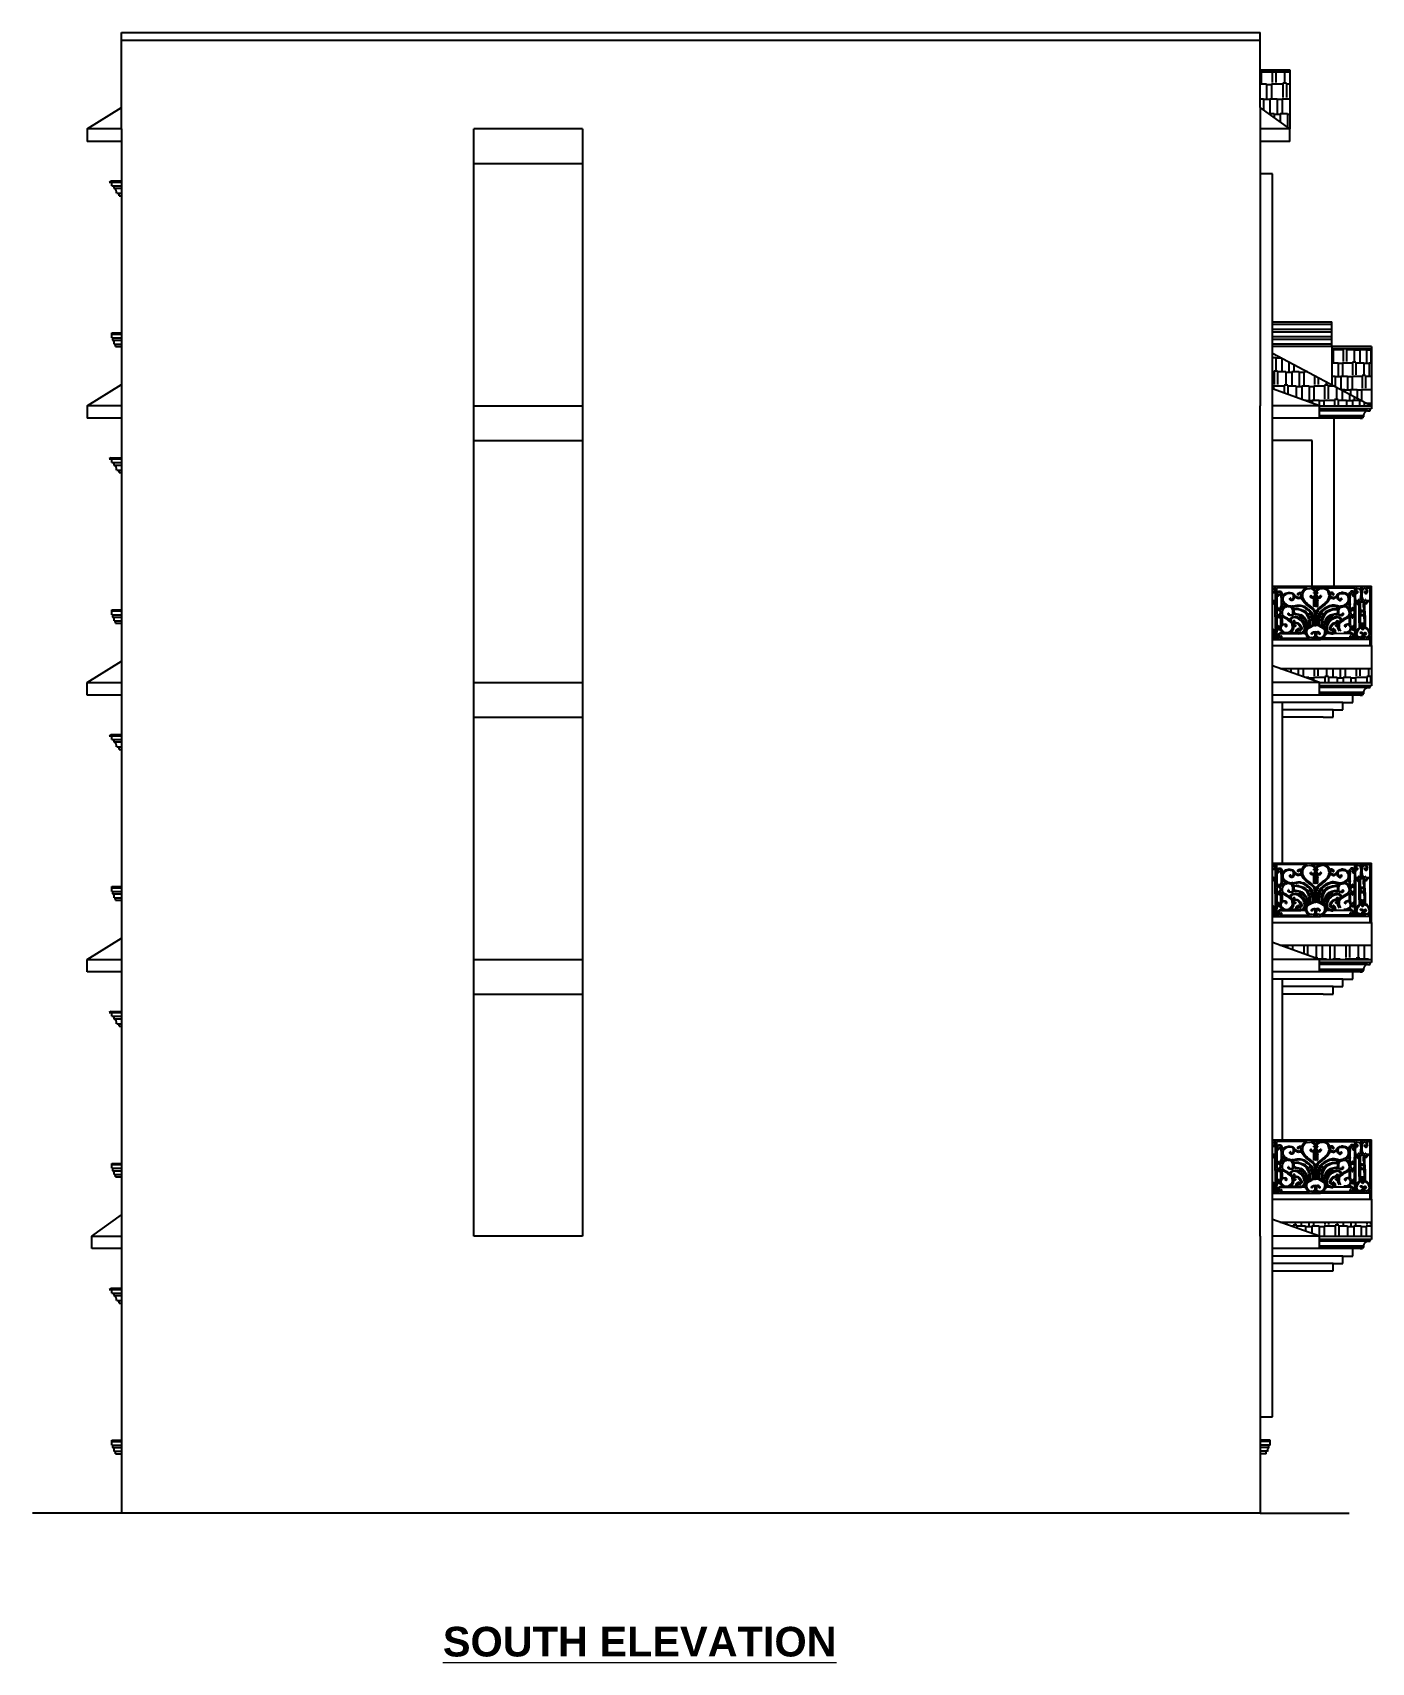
# Model space of a CAD drawing. Header units: inches. Extents: x 1397 to 20304, y -27267 to -746.
# Drawn here: x 17228 to 17769, y -22321 to -21661 of the extents above; entities that cross this region are included whole.
import ezdxf

# ---------------------------------------------------------------- set-up
doc = ezdxf.new("R2010")
doc.units = ezdxf.units.IN
doc.header["$LTSCALE"] = 17
doc.header["$MEASUREMENT"] = 0
doc.layers.add('25 BOT BAR', color=12, linetype='Continuous', lineweight=25)
doc.layers.add('TEXT', color=231, linetype='Continuous', lineweight=20)
pattern_1 = [(180, (0, -832.328), (-12.75, -6), [3, -2.5, 3.5, -1.5, 4.5, -2]), (180, (-3, -832.578), (-12.75, -6), [2.5, -9.5, 2, -3]), (180, (-9, -831.953), (-12.75, -6), [1.5, -15.5]), (270, (0, -832.328), (4.25, -6), [5.75, -18.25]), (270, (-3, -832.328), (4.25, -6), [5.625, -18.375]), (270, (-5.5, -832.328), (4.25, -6), [5.25, -18.75]), (270, (-9, -831.953), (4.25, -6), [5.75, -18.25]), (270, (-10.5, -831.953), (4.25, -6), [5.75, -18.25]), (270, (-15, -832.328), (4.25, -6), [5.5, -18.5])]

msp = doc.modelspace()

# ---------------------------------------------------------------- texts
at = {"layer": 'TEXT', "insert": (17473.21, -22306.44), "char_height": 12, "width": 396.2985, "attachment_point": 2}
msp.add_mtext('{\\fArial|b1|i0|c0|p34;\\LSOUTH ELEVATION}', dxfattribs=at)

# ---------------------------------------------------------------- blocks, each defined once
blk = doc.blocks.new('A$C261f3448')
for p, q in [((0, 24), (40, 24)), ((0.02, 23.11), (0, 23.1)), ((0.22, 23.1), (0.02, 23.11)), ((0.21, 21.72), (0.3, 21.85)), ((0.27, 21.5), (0.21, 21.72)), ((0.39, 23.06), (0.22, 23.1)), ((0.41, 21.38), (0.27, 21.5)), ((0.31, 21.85), (0.3, 21.85)), ((0.31, 21.85), (0.35, 21.84)), ((0.36, 21.84), (0.35, 21.84)), ((0.36, 21.84), (0.39, 21.83)), ((0.54, 23), (0.39, 23.06)), ((0.39, 21.83), (0.42, 21.82)), ((0.39, 21.83), (0.39, 21.83)), ((0.42, 21.82), (0.39, 21.83)), ((0.61, 21.36), (0.41, 21.38)), ((0.42, 21.82), (0.44, 21.8)), ((0.42, 21.82), (0.42, 21.82)), ((0.44, 21.8), (0.42, 21.82)), ((0.44, 21.8), (0.45, 21.77)), ((0.44, 21.8), (0.44, 21.8)), ((0.45, 21.77), (0.44, 21.8)), ((0.45, 21.77), (0.45, 21.74)), ((0.46, 21.74), (0.45, 21.77)), ((0.45, 21.77), (0.45, 21.77)), ((0.45, 21.74), (0.45, 21.7)), ((0.45, 21.7), (0.46, 21.74)), ((0.46, 21.74), (0.45, 21.74)), ((0.45, 21.7), (0.49, 21.64)), ((0.45, 21.7), (0.45, 21.7)), ((0.5, 21.64), (0.45, 21.7)), ((0.5, 21.64), (0.49, 21.64)), ((0.65, 21.63), (0.5, 21.64)), ((0.66, 22.91), (0.54, 23)), ((0.81, 21.42), (0.61, 21.36)), ((0.61, 21.36), (0.61, 21.36)), ((0.62, 23.41), (0.77, 23.31)), ((0.63, 23.41), (0.62, 23.41)), ((0.62, 23.41), (1.29, 23.41)), ((0.62, 23.41), (0.62, 23.41)), ((1.28, 23.41), (0.63, 23.41)), ((0.77, 23.31), (0.63, 23.41)), ((0.65, 21.63), (0.73, 21.69)), ((0.76, 22.8), (0.66, 22.91)), ((0.73, 21.69), (0.8, 21.79)), ((0.83, 22.67), (0.76, 22.8)), ((0.77, 23.31), (0.87, 23.22)), ((0.88, 23.22), (0.77, 23.31)), ((0.77, 23.31), (0.77, 23.31)), ((0.8, 21.79), (0.85, 21.92)), ((1, 21.56), (0.81, 21.42)), ((0.82, 21.42), (0.81, 21.42)), ((0.82, 21.42), (1.01, 21.56)), ((0.87, 22.52), (0.83, 22.67)), ((0.85, 21.92), (0.88, 22.06)), ((0.87, 23.22), (0.96, 23.14)), ((0.88, 23.22), (0.87, 23.22)), ((0.89, 22.38), (0.87, 22.52)), ((0.96, 23.14), (0.88, 23.22)), ((0.88, 22.06), (0.9, 22.22)), ((0.9, 22.22), (0.89, 22.38)), ((0.96, 23.14), (1.02, 23.06)), ((1.03, 23.06), (0.96, 23.14)), ((0.96, 23.14), (0.96, 23.14)), ((1.15, 21.77), (1, 21.56)), ((1.01, 21.56), (1, 21.56)), ((1.01, 21.56), (1.15, 21.77)), ((1.02, 23.06), (1.09, 22.96)), ((1.03, 23.06), (1.02, 23.06)), ((1.09, 22.96), (1.03, 23.06)), ((1.09, 22.96), (1.15, 22.83)), ((1.16, 22.83), (1.09, 22.96)), ((1.09, 22.96), (1.09, 22.96)), ((1.15, 22.83), (1.24, 22.67)), ((1.16, 22.83), (1.15, 22.83)), ((1.21, 22.05), (1.15, 21.77)), ((1.15, 21.77), (1.21, 22.05)), ((1.15, 21.77), (1.15, 21.77)), ((1.24, 22.67), (1.16, 22.83)), ((1.16, 20.75), (1.2, 21.08)), ((1.19, 19.93), (1.16, 20.75)), ((1.16, 18.09), (1.19, 19.93)), ((1.2, 21.08), (1.23, 21.29)), ((1.24, 21.91), (1.21, 22.05)), ((1.21, 22.05), (1.21, 22.05)), ((1.23, 23.12), (1.24, 23.23)), ((1.23, 23), (1.23, 23.12)), ((1.23, 22.88), (1.23, 23)), ((1.23, 22.88), (1.24, 22.67)), ((1.23, 21.29), (1.25, 21.51)), ((1.24, 23.23), (1.26, 23.33)), ((1.24, 22.67), (1.24, 22.67)), ((1.25, 21.72), (1.24, 21.91)), ((1.25, 21.51), (1.25, 21.72)), ((1.26, 23.33), (1.28, 23.41)), ((1.28, 23.41), (1.29, 23.41)), ((1.6, 23.41), (1.64, 23.22)), ((1.6, 23.41), (1.6, 23.41)), ((7.9, 23.41), (1.6, 23.41)), ((1.65, 23.22), (1.6, 23.41)), ((7.9, 23.41), (1.6, 23.41)), ((1.6, 23.41), (1.6, 23.41)), ((1.64, 23.22), (1.67, 22.95)), ((1.65, 23.22), (1.64, 23.22)), ((1.68, 20.96), (1.64, 20.75)), ((1.64, 20.75), (1.68, 20.96)), ((1.64, 20.75), (1.65, 20.58)), ((1.64, 20.75), (1.64, 20.75)), ((1.65, 20.58), (1.64, 20.75)), ((1.67, 22.95), (1.65, 23.22)), ((1.65, 20.58), (1.65, 20.58)), ((1.65, 20.58), (1.71, 20.43)), ((1.71, 20.43), (1.65, 20.58)), ((1.67, 22.01), (1.66, 21.72)), ((1.66, 21.72), (1.66, 21.48)), ((1.67, 21.72), (1.66, 21.72)), ((1.66, 21.48), (1.67, 21.72)), ((1.66, 21.48), (1.73, 21.53)), ((1.66, 21.48), (1.66, 21.48)), ((1.67, 22.95), (1.68, 22.65)), ((1.67, 22.95), (1.67, 22.95)), ((1.68, 22.65), (1.67, 22.95)), ((1.68, 22.33), (1.67, 22.01)), ((1.68, 22.01), (1.67, 22.01)), ((1.67, 21.72), (1.68, 22.01)), ((1.68, 22.65), (1.68, 22.33)), ((1.68, 22.65), (1.68, 22.65)), ((1.68, 22.33), (1.68, 22.65)), ((1.68, 22.01), (1.68, 22.33)), ((1.68, 22.33), (1.68, 22.33)), ((1.74, 21.1), (1.68, 20.96)), ((1.68, 20.96), (1.75, 21.1)), ((1.68, 20.96), (1.68, 20.96)), ((1.69, 20.05), (1.76, 14.22)), ((1.7, 20.05), (1.69, 20.05)), ((1.76, 14.22), (1.7, 20.05)), ((1.97, 19.97), (1.7, 20.05)), ((1.71, 20.43), (1.71, 20.43)), ((1.71, 20.43), (1.8, 20.33)), ((1.8, 20.33), (1.71, 20.43)), ((1.73, 21.53), (1.8, 21.59)), ((1.84, 21.21), (1.74, 21.1)), ((1.75, 21.1), (1.74, 21.1)), ((1.75, 21.1), (1.85, 21.21)), ((1.8, 21.59), (1.87, 21.64)), ((1.8, 20.33), (1.8, 20.33)), ((1.8, 20.33), (1.93, 20.26)), ((1.93, 20.26), (1.8, 20.33)), ((1.97, 21.31), (1.84, 21.21)), ((1.85, 21.21), (1.84, 21.21)), ((1.85, 21.21), (1.97, 21.31)), ((1.87, 21.64), (1.94, 21.7)), ((1.93, 20.26), (1.93, 20.26)), ((1.93, 20.26), (2.08, 20.23)), ((1.94, 21.7), (2.01, 21.75)), ((2.11, 21.39), (1.97, 21.31)), ((1.97, 21.31), (2.12, 21.39)), ((1.97, 21.31), (1.97, 21.31)), ((2.22, 20), (1.97, 19.97)), ((1.97, 19.97), (1.97, 19.97)), ((2.01, 21.75), (2.09, 21.79)), ((2.08, 20.23), (2.25, 20.25)), ((2.09, 21.79), (2.17, 21.83)), ((2.12, 21.39), (2.11, 21.39)), ((2.27, 21.47), (2.12, 21.39)), ((2.17, 21.83), (2.6, 21.95)), ((2.43, 20.12), (2.22, 20)), ((2.23, 20), (2.22, 20)), ((2.23, 20), (2.43, 20.12)), ((2.25, 20.25), (2.32, 20.37)), ((2.43, 21.53), (2.27, 21.47)), ((2.27, 21.47), (2.27, 21.47)), ((2.28, 20.78), (2.31, 20.87)), ((2.29, 20.71), (2.28, 20.78)), ((2.29, 20.71), (2.33, 20.56)), ((2.31, 20.87), (2.41, 20.88)), ((2.32, 20.37), (2.34, 20.47)), ((2.34, 20.47), (2.33, 20.56)), ((2.41, 20.88), (2.41, 20.88)), ((2.41, 20.88), (2.58, 20.69)), ((2.58, 20.69), (2.41, 20.88)), ((2.41, 20.88), (2.41, 20.88)), ((2.58, 21.6), (2.43, 21.53)), ((2.43, 21.53), (2.43, 21.53)), ((2.57, 20.28), (2.43, 20.12)), ((2.43, 20.12), (2.57, 20.28)), ((2.43, 20.12), (2.43, 20.12)), ((2.63, 20.48), (2.57, 20.28)), ((2.57, 20.28), (2.63, 20.48)), ((2.57, 20.28), (2.57, 20.28)), ((2.95, 21.54), (2.58, 21.6)), ((2.58, 20.69), (2.58, 20.69)), ((2.58, 20.69), (2.63, 20.48)), ((2.63, 20.48), (2.58, 20.69)), ((2.6, 21.95), (2.95, 21.96)), ((2.63, 20.48), (2.63, 20.48)), ((2.95, 21.96), (2.95, 21.96)), ((2.95, 21.96), (3.23, 21.86)), ((3.2, 21.38), (2.95, 21.54)), ((3.36, 21.14), (3.2, 21.38)), ((3.23, 21.86), (3.46, 21.69)), ((3.24, 21.86), (3.23, 21.86)), ((3.46, 21.69), (3.24, 21.86)), ((3.44, 20.84), (3.36, 21.14)), ((3.49, 20.49), (3.44, 20.84)), ((3.46, 21.69), (3.63, 21.46)), ((3.46, 21.69), (3.46, 21.69)), ((3.63, 21.46), (3.46, 21.69)), ((3.52, 20.13), (3.49, 20.49)), ((3.56, 19.77), (3.52, 20.13)), ((3.63, 21.46), (3.76, 21.2)), ((3.63, 21.46), (3.63, 21.46)), ((3.76, 21.2), (3.63, 21.46)), ((3.76, 21.2), (3.85, 20.92)), ((3.76, 21.2), (3.76, 21.2)), ((3.85, 20.92), (3.76, 21.2)), ((3.85, 20.92), (3.91, 20.65)), ((3.85, 20.92), (3.85, 20.92)), ((3.92, 20.65), (3.85, 20.92)), ((3.91, 20.65), (4.01, 19.93)), ((3.92, 20.65), (3.91, 20.65)), ((4.01, 19.96), (3.92, 20.65)), ((4.01, 19.96), (4.39, 20.49)), ((4.01, 19.93), (4.01, 19.96)), ((4.77, 20.27), (4.37, 19.66)), ((4.37, 19.66), (4.77, 20.27)), ((4.39, 20.49), (4.67, 20.76)), ((4.67, 20.76), (5.03, 21.01)), ((4.92, 20.42), (4.77, 20.27)), ((4.77, 20.27), (4.92, 20.42)), ((4.77, 20.27), (4.77, 20.27)), ((5.09, 20.56), (4.92, 20.42)), ((4.92, 20.42), (5.1, 20.56)), ((4.92, 20.42), (4.92, 20.42)), ((5.03, 21.01), (5.46, 21.22)), ((5.29, 20.69), (5.09, 20.56)), ((5.1, 20.56), (5.09, 20.56)), ((5.1, 20.56), (5.29, 20.69)), ((5.5, 20.8), (5.29, 20.69)), ((5.29, 20.69), (5.5, 20.8)), ((5.29, 20.69), (5.29, 20.69)), ((5.46, 21.22), (5.94, 21.38)), ((5.72, 20.9), (5.5, 20.8)), ((5.5, 20.8), (5.5, 20.8)), ((5.73, 20.9), (5.72, 20.9)), ((5.96, 20.98), (5.73, 20.9)), ((5.94, 21.38), (6.47, 21.47)), ((5.97, 20.98), (5.96, 20.98)), ((6.21, 21.04), (5.97, 20.98)), ((6.86, 21.1), (6.21, 21.04)), ((6.21, 21.04), (6.21, 21.04)), ((6.47, 21.47), (7.03, 21.48)), ((7.08, 21.07), (6.86, 21.1)), ((7.03, 21.48), (7.03, 21.48)), ((7.03, 21.48), (7.61, 21.39)), ((7.29, 21.05), (7.08, 21.07)), ((7.48, 21.02), (7.29, 21.05)), ((7.66, 21), (7.48, 21.02)), ((7.61, 21.39), (7.61, 21.39)), ((7.61, 21.39), (7.73, 21.36)), ((7.84, 20.95), (7.66, 21)), ((7.74, 21.36), (7.73, 21.36)), ((7.74, 21.36), (7.86, 21.32)), ((8, 20.89), (7.84, 20.95)), ((7.86, 21.32), (7.86, 21.32)), ((7.86, 21.32), (7.98, 21.28)), ((14.09, 23.4), (7.9, 23.41)), ((7.98, 21.28), (7.98, 21.28)), ((7.98, 21.28), (8.09, 21.23)), ((8.15, 20.81), (8, 20.89)), ((8.1, 21.23), (8.09, 21.23)), ((8.1, 21.23), (8.2, 21.18)), ((8.35, 20.6), (8.15, 20.81)), ((8.2, 21.18), (8.3, 21.12)), ((8.31, 21.12), (8.2, 21.18)), ((8.2, 21.18), (8.2, 21.18)), ((8.3, 21.12), (8.4, 21.06)), ((8.31, 21.12), (8.3, 21.12)), ((8.4, 21.06), (8.31, 21.12)), ((8.47, 20.33), (8.35, 20.6)), ((8.4, 21.06), (8.48, 20.99)), ((8.4, 21.06), (8.4, 21.06)), ((8.49, 20.99), (8.4, 21.06)), ((8.53, 20.02), (8.47, 20.33)), ((8.48, 20.99), (8.55, 20.91)), ((8.49, 20.99), (8.48, 20.99)), ((8.55, 20.91), (8.49, 20.99)), ((8.52, 19.68), (8.53, 20.02)), ((8.55, 20.91), (8.6, 20.84)), ((8.61, 20.84), (8.55, 20.91)), ((8.55, 20.91), (8.55, 20.91)), ((8.6, 20.84), (8.65, 20.75)), ((8.61, 20.84), (8.6, 20.84)), ((8.65, 20.75), (8.61, 20.84)), ((8.65, 20.75), (8.74, 20.57)), ((8.65, 20.75), (8.65, 20.75)), ((8.74, 20.57), (8.65, 20.75)), ((8.74, 20.57), (8.8, 20.47)), ((8.74, 20.57), (8.74, 20.57)), ((8.8, 20.47), (8.74, 20.57)), ((8.8, 20.47), (8.91, 20.32)), ((8.8, 20.47), (8.8, 20.47)), ((8.92, 20.32), (8.8, 20.47)), ((8.88, 19.93), (8.86, 19.6)), ((8.86, 19.6), (8.88, 19.93)), ((9.09, 19.74), (8.88, 19.93)), ((8.88, 19.93), (8.88, 19.93)), ((8.91, 20.32), (9.11, 20.12)), ((8.92, 20.32), (8.91, 20.32)), ((9.12, 20.12), (8.92, 20.32)), ((9.11, 20.12), (9.37, 19.9)), ((9.12, 20.12), (9.11, 20.12)), ((9.37, 19.9), (9.12, 20.12)), ((9.37, 19.9), (9.65, 19.69)), ((9.37, 19.9), (9.37, 19.9)), ((9.66, 19.69), (9.37, 19.9)), ((10.24, 20.75), (10.25, 20.86)), ((10.26, 20.65), (10.24, 20.75)), ((10.25, 20.86), (10.27, 20.95)), ((10.29, 20.56), (10.26, 20.65)), ((10.27, 20.95), (10.3, 21.04)), ((10.33, 20.48), (10.29, 20.56)), ((10.3, 21.04), (10.43, 21.21)), ((10.4, 20.43), (10.33, 20.48)), ((10.51, 20.41), (10.4, 20.43)), ((10.43, 21.21), (10.62, 21.34)), ((10.57, 20.49), (10.51, 20.41)), ((10.51, 20.41), (10.57, 20.49)), ((10.51, 20.41), (10.51, 20.41)), ((10.66, 20.96), (10.57, 20.76)), ((10.57, 20.76), (10.57, 20.49)), ((10.58, 20.76), (10.57, 20.76)), ((10.57, 20.49), (10.58, 20.76)), ((10.57, 20.49), (10.57, 20.49)), ((10.58, 20.76), (10.67, 20.96)), ((10.62, 21.34), (10.84, 21.44)), ((10.81, 21.09), (10.66, 20.96)), ((10.67, 20.96), (10.66, 20.96)), ((10.67, 20.96), (10.82, 21.09)), ((10.82, 21.09), (10.81, 21.09)), ((11, 21.15), (10.82, 21.09)), ((10.84, 21.44), (11.08, 21.49)), ((11.2, 21.12), (11, 21.15)), ((11.09, 21.49), (11.08, 21.49)), ((11.09, 21.49), (11.32, 21.48)), ((11.38, 21.02), (11.2, 21.12)), ((11.28, 19.76), (11.47, 19.97)), ((11.33, 21.48), (11.32, 21.48)), ((11.33, 21.48), (11.55, 21.41)), ((11.52, 20.82), (11.38, 21.02)), ((11.47, 19.97), (11.59, 20.22)), ((11.61, 20.51), (11.52, 20.82)), ((11.55, 21.41), (11.73, 21.25)), ((11.55, 21.41), (11.55, 21.41)), ((11.73, 21.25), (11.55, 21.41)), ((11.59, 20.22), (11.61, 20.51)), ((11.73, 21.25), (11.76, 21.26)), ((11.73, 21.25), (11.73, 21.25)), ((11.76, 21.26), (11.89, 21.66)), ((11.89, 21.66), (12.12, 22.06)), ((12.14, 20.72), (12.11, 20.14)), ((12.11, 20.14), (12.14, 20.72)), ((12.11, 20.14), (12.18, 19.56)), ((12.11, 20.14), (12.11, 20.14)), ((12.18, 19.56), (12.11, 20.14)), ((12.12, 22.06), (12.43, 22.45)), ((12.14, 20.72), (12.27, 21.28)), ((12.27, 21.28), (12.14, 20.72)), ((12.14, 20.72), (12.14, 20.72)), ((12.51, 21.79), (12.27, 21.28)), ((12.27, 21.28), (12.51, 21.79)), ((12.27, 21.28), (12.27, 21.28)), ((12.43, 22.45), (12.8, 22.79)), ((12.85, 22.24), (12.51, 21.79)), ((12.51, 21.79), (12.86, 22.24)), ((12.51, 21.79), (12.51, 21.79)), ((12.8, 22.79), (13.22, 23.08)), ((13, 22.39), (12.85, 22.24)), ((12.86, 22.24), (12.85, 22.24)), ((12.86, 22.24), (13.01, 22.39)), ((13.17, 22.52), (13, 22.39)), ((13.01, 22.39), (13, 22.39)), ((13.01, 22.39), (13.17, 22.52)), ((13.17, 22.52), (13.35, 22.64)), ((13.34, 22.64), (13.17, 22.52)), ((13.17, 22.52), (13.17, 22.52)), ((13.22, 23.08), (13.65, 23.29)), ((13.53, 22.75), (13.34, 22.64)), ((13.35, 22.64), (13.34, 22.64)), ((13.35, 22.64), (13.54, 22.75)), ((13.54, 22.75), (13.53, 22.75)), ((13.73, 22.85), (13.54, 22.75)), ((13.65, 23.29), (14.09, 23.4)), ((13.74, 22.85), (13.73, 22.85)), ((13.95, 22.93), (13.74, 22.85)), ((14.17, 23), (13.95, 22.93)), ((13.95, 22.93), (13.95, 22.93)), ((14.17, 23), (14.71, 23.09)), ((14.17, 23), (14.17, 23)), ((14.71, 23.09), (15.3, 23.05)), ((15.83, 22.93), (15.3, 23.05)), ((15.32, 19.92), (15.34, 20.07)), ((15.36, 19.75), (15.32, 19.92)), ((15.34, 20.07), (15.44, 20.17)), ((15.44, 20.17), (15.65, 20.22)), ((15.58, 19.96), (15.55, 19.86)), ((15.55, 19.86), (15.59, 19.96)), ((15.55, 19.86), (15.88, 19.54)), ((15.55, 19.86), (15.55, 19.86)), ((15.88, 19.54), (15.55, 19.86)), ((15.59, 19.98), (15.58, 19.96)), ((15.59, 19.96), (15.58, 19.96)), ((15.6, 19.99), (15.59, 19.98)), ((15.6, 19.98), (15.59, 19.98)), ((15.59, 19.96), (15.6, 19.98)), ((15.6, 19.98), (15.61, 19.99)), ((15.61, 19.99), (15.6, 19.99)), ((15.61, 19.99), (15.6, 19.99)), ((15.62, 23.41), (15.61, 23.41)), ((15.62, 20), (15.61, 19.99)), ((15.61, 19.99), (15.61, 19.99)), ((15.61, 19.99), (15.61, 19.99)), ((15.63, 23.41), (15.62, 23.41)), ((16.69, 23.41), (15.62, 23.41)), ((15.62, 20), (15.62, 20)), ((15.63, 20), (15.62, 20)), ((15.64, 23.41), (15.63, 23.41)), ((15.63, 20), (15.63, 20)), ((15.65, 20), (15.63, 20)), ((15.64, 23.41), (16.26, 23.18)), ((16.69, 23.41), (15.64, 23.41)), ((15.73, 20.18), (15.65, 20.22)), ((15.65, 20.22), (15.65, 20.22)), ((15.65, 20.22), (15.65, 20.22)), ((15.65, 20.22), (15.65, 20.22)), ((15.65, 20.22), (15.72, 20.18)), ((15.65, 20), (15.65, 20)), ((15.68, 20), (15.65, 20)), ((15.7, 20.03), (15.68, 20)), ((15.68, 20), (15.7, 20.03)), ((15.68, 20), (15.68, 20)), ((15.71, 20.05), (15.7, 20.03)), ((15.7, 20.03), (15.71, 20.05)), ((15.7, 20.03), (15.7, 20.03)), ((15.72, 20.07), (15.71, 20.05)), ((15.71, 20.05), (15.73, 20.07)), ((15.71, 20.05), (15.71, 20.05)), ((15.73, 20.18), (15.72, 20.18)), ((15.72, 20.18), (15.73, 20.14)), ((15.73, 20.09), (15.72, 20.07)), ((15.73, 20.07), (15.72, 20.07)), ((15.73, 20.14), (15.73, 20.18)), ((15.73, 20.14), (15.73, 20.14)), ((15.73, 20.14), (15.73, 20.11)), ((15.74, 20.11), (15.73, 20.14)), ((15.73, 20.11), (15.73, 20.09)), ((15.73, 20.09), (15.74, 20.11)), ((15.74, 20.11), (15.73, 20.11)), ((15.73, 20.07), (15.73, 20.09)), ((15.73, 20.09), (15.73, 20.09)), ((16.29, 22.73), (15.83, 22.93)), ((16.26, 23.18), (16.56, 23)), ((16.27, 23.18), (16.26, 23.18)), ((16.56, 23), (16.27, 23.18)), ((16.67, 22.46), (16.29, 22.73)), ((16.56, 23), (16.84, 22.8)), ((16.56, 23), (16.56, 23)), ((16.85, 22.8), (16.56, 23)), ((16.97, 22.11), (16.67, 22.46)), ((16.67, 20), (16.68, 20)), ((16.68, 20), (16.69, 20)), ((16.69, 24), (16.69, 23.41)), ((16.7, 23.41), (16.69, 23.41)), ((16.69, 23.41), (16.69, 23.41)), ((17.49, 23.41), (16.69, 23.41)), ((16.69, 21.49), (16.7, 21.49)), ((16.69, 21.15), (16.69, 21.49)), ((16.7, 21.15), (16.69, 21.15)), ((16.69, 20), (16.7, 20)), ((16.69, 19.7), (16.69, 20)), ((16.69, 19.7), (16.93, 19.92)), ((16.7, 23.41), (17.49, 23.41)), ((16.7, 23.41), (18.27, 23.41)), ((16.7, 21.49), (16.83, 21.49)), ((16.7, 21.15), (16.83, 21.17)), ((16.86, 20), (16.7, 20)), ((16.83, 21.49), (16.83, 21.49)), ((17, 21.45), (16.83, 21.49)), ((16.9, 21.14), (16.83, 21.17)), ((16.84, 22.8), (17.1, 22.55)), ((16.85, 22.8), (16.84, 22.8)), ((17.11, 22.55), (16.85, 22.8)), ((16.86, 20), (17.02, 20.07)), ((16.96, 21.11), (16.9, 21.14)), ((16.93, 19.92), (17.02, 20.08)), ((17.02, 21.07), (16.96, 21.11)), ((17.19, 21.71), (16.97, 22.11)), ((17.15, 21.36), (17, 21.45)), ((17, 21.45), (17, 21.45)), ((17, 21.45), (17.14, 21.36)), ((17.07, 21.03), (17.02, 21.07)), ((17.02, 20.08), (17.18, 20.33)), ((17.02, 20.08), (17.14, 20.2)), ((17.02, 20.07), (17.02, 20.08)), ((17.13, 19.83), (17.03, 19.77)), ((17.12, 20.99), (17.07, 21.03)), ((17.1, 22.55), (17.33, 22.28)), ((17.11, 22.55), (17.1, 22.55)), ((17.33, 22.28), (17.11, 22.55)), ((17.16, 20.94), (17.12, 20.99)), ((17.21, 19.9), (17.13, 19.83)), ((17.14, 21.36), (17.15, 21.36)), ((17.14, 21.36), (17.25, 21.23)), ((17.14, 20.2), (17.21, 20.36)), ((17.25, 21.23), (17.15, 21.36)), ((17.2, 20.88), (17.16, 20.94)), ((17.18, 20.33), (17.25, 20.56)), ((17.3, 21.35), (17.19, 21.71)), ((17.25, 20.72), (17.2, 20.88)), ((17.21, 20.36), (17.25, 20.54)), ((17.28, 19.99), (17.21, 19.9)), ((17.4, 20.02), (17.22, 19.76)), ((17.22, 19.76), (17.41, 20.02)), ((17.28, 21.22), (17.25, 21.23)), ((17.25, 21.23), (17.25, 21.23)), ((17.25, 20.56), (17.32, 20.79)), ((17.25, 20.56), (17.25, 20.72)), ((17.25, 20.54), (17.25, 20.56)), ((17.28, 21.22), (17.3, 21.35)), ((17.28, 21.22), (17.28, 21.22)), ((17.33, 20.08), (17.28, 19.99)), ((17.3, 21.35), (17.33, 21.61)), ((17.33, 21.25), (17.3, 21.35)), ((17.32, 20.79), (17.33, 21.25)), ((17.33, 22.28), (17.33, 22.28)), ((17.49, 22.01), (17.33, 22.28)), ((17.33, 22.28), (17.48, 22.01)), ((17.33, 21.61), (17.46, 21.96)), ((17.39, 20.18), (17.33, 20.08)), ((17.45, 20.28), (17.39, 20.18)), ((17.48, 20.24), (17.4, 20.02)), ((17.41, 20.02), (17.4, 20.02)), ((17.41, 20.02), (17.49, 20.23)), ((17.47, 20.28), (17.45, 20.28)), ((17.46, 21.96), (17.48, 22.01)), ((17.48, 20.24), (17.47, 20.28)), ((17.48, 22.01), (17.51, 21.96)), ((17.48, 22.01), (17.49, 22.01)), ((17.5, 20.28), (17.48, 20.24)), ((17.49, 20.23), (17.48, 20.24)), ((18.27, 23.41), (17.49, 23.41)), ((18.27, 23.41), (17.49, 23.41)), ((17.49, 22.01), (17.64, 22.28)), ((17.57, 20.02), (17.49, 20.23)), ((17.52, 20.28), (17.5, 20.28)), ((17.51, 21.96), (17.63, 21.61)), ((17.58, 20.18), (17.52, 20.28)), ((17.75, 19.76), (17.57, 20.02)), ((17.63, 20.08), (17.58, 20.18)), ((17.63, 21.61), (17.67, 21.35)), ((17.69, 19.99), (17.63, 20.08)), ((17.64, 22.28), (17.87, 22.55)), ((17.67, 21.35), (17.64, 21.25)), ((17.64, 21.25), (17.64, 20.79)), ((17.64, 20.79), (17.72, 20.56)), ((17.67, 21.35), (17.78, 21.71)), ((17.78, 21.71), (17.67, 21.36)), ((17.67, 21.35), (17.67, 21.36)), ((17.67, 21.36), (17.67, 21.35)), ((17.67, 21.35), (17.69, 21.22)), ((17.69, 21.22), (17.67, 21.35)), ((17.69, 21.22), (17.72, 21.23)), ((17.69, 21.22), (17.69, 21.22)), ((17.76, 19.9), (17.69, 19.99)), ((17.72, 21.23), (17.83, 21.36)), ((17.77, 20.88), (17.72, 20.72)), ((17.72, 20.72), (17.77, 20.88)), ((17.72, 20.72), (17.72, 20.72)), ((17.72, 20.72), (17.72, 20.56)), ((17.72, 20.56), (17.72, 20.72)), ((17.79, 20.33), (17.72, 20.56)), ((17.72, 20.56), (17.72, 20.56)), ((17.72, 20.55), (17.72, 20.56)), ((17.72, 20.56), (17.72, 20.55)), ((17.72, 20.56), (17.72, 20.56)), ((17.72, 20.56), (17.72, 20.54)), ((17.72, 20.55), (17.79, 20.33)), ((17.72, 20.54), (17.75, 20.36)), ((17.75, 20.36), (17.83, 20.2)), ((17.84, 19.83), (17.76, 19.9)), ((17.81, 20.94), (17.77, 20.88)), ((17.77, 20.88), (17.81, 20.94)), ((17.77, 20.88), (17.77, 20.88)), ((17.78, 21.71), (18, 22.11)), ((18, 22.11), (17.78, 21.71)), ((17.78, 21.71), (17.78, 21.71)), ((17.79, 20.33), (17.79, 20.33)), ((17.95, 20.08), (17.79, 20.33)), ((17.79, 20.33), (17.94, 20.09)), ((17.85, 20.99), (17.81, 20.94)), ((17.81, 20.94), (17.85, 20.99)), ((17.81, 20.94), (17.81, 20.94)), ((17.83, 21.36), (17.97, 21.45)), ((17.83, 20.2), (17.94, 20.08)), ((17.93, 19.77), (17.84, 19.83)), ((17.9, 21.03), (17.85, 20.99)), ((17.85, 20.99), (17.9, 21.03)), ((17.85, 20.99), (17.85, 20.99)), ((17.87, 22.55), (18.13, 22.8)), ((17.95, 21.07), (17.9, 21.03)), ((17.9, 21.03), (17.95, 21.07)), ((17.9, 21.03), (17.9, 21.03)), ((17.95, 20.08), (17.94, 20.09)), ((17.94, 20.09), (17.94, 20.08)), ((17.94, 20.08), (18.04, 19.92)), ((17.94, 20.08), (17.95, 20.07)), ((18.01, 21.11), (17.95, 21.07)), ((17.95, 21.07), (18.01, 21.11)), ((17.95, 21.07), (17.95, 21.07)), ((17.95, 20.07), (17.95, 20.08)), ((17.95, 20.07), (17.95, 20.08)), ((17.95, 20.07), (17.95, 20.07)), ((17.95, 20.07), (17.95, 20.07)), ((17.95, 20.07), (18.1, 20)), ((18.1, 20), (17.95, 20.07)), ((17.97, 21.45), (18.14, 21.49)), ((18, 22.11), (18.3, 22.46)), ((18.3, 22.46), (18, 22.11)), ((18, 22.11), (18, 22.11)), ((18.07, 21.14), (18.01, 21.11)), ((18.01, 21.11), (18.07, 21.14)), ((18.01, 21.11), (18.01, 21.11)), ((18.04, 19.92), (18.27, 19.71)), ((18.13, 21.17), (18.07, 21.14)), ((18.07, 21.14), (18.14, 21.17)), ((18.07, 21.14), (18.07, 21.14)), ((18.1, 20), (18.27, 20)), ((18.13, 22.8), (18.41, 23)), ((18.14, 21.17), (18.13, 21.17)), ((18.14, 21.49), (18.27, 21.49)), ((18.27, 21.15), (18.14, 21.17)), ((18.27, 23.41), (18.27, 24)), ((18.27, 23.41), (18.28, 23.41)), ((18.27, 23.41), (18.28, 23.41)), ((18.27, 23.41), (18.27, 23.41)), ((18.28, 21.49), (18.27, 21.49)), ((18.27, 21.15), (18.27, 21.49)), ((18.27, 21.15), (18.28, 21.15)), ((18.28, 20), (18.27, 20)), ((18.27, 20), (18.27, 19.71)), ((18.28, 23.41), (18.28, 23.41)), ((18.28, 23.41), (19.35, 23.41)), ((18.28, 23.41), (19.33, 23.41)), ((18.28, 21.15), (18.28, 21.49)), ((18.29, 20), (18.28, 20)), ((18.28, 19.7), (18.28, 20)), ((18.3, 20), (18.29, 20)), ((18.3, 22.46), (18.68, 22.73)), ((18.68, 22.73), (18.3, 22.46)), ((18.3, 22.46), (18.3, 22.46)), ((18.41, 23), (18.7, 23.18)), ((18.68, 22.73), (19.14, 22.93)), ((18.68, 22.73), (18.68, 22.73)), ((18.7, 23.18), (19.33, 23.41)), ((19.09, 19.54), (19.42, 19.86)), ((19.14, 22.93), (19.66, 23.05)), ((19.14, 22.93), (19.14, 22.93)), ((19.24, 20.18), (19.32, 20.22)), ((19.24, 20.14), (19.24, 20.18)), ((19.24, 20.11), (19.24, 20.14)), ((19.24, 20.09), (19.24, 20.11)), ((19.25, 20.07), (19.24, 20.09)), ((19.26, 20.05), (19.25, 20.07)), ((19.27, 20.03), (19.26, 20.05)), ((19.29, 20), (19.27, 20.03)), ((19.32, 20), (19.29, 20)), ((19.32, 20.22), (19.33, 20.22)), ((19.33, 20.22), (19.32, 20.22)), ((19.34, 20), (19.32, 20)), ((19.33, 23.41), (27.07, 23.41)), ((19.33, 23.41), (19.35, 23.41)), ((19.52, 20.17), (19.33, 20.22)), ((19.35, 20), (19.34, 20)), ((19.36, 19.99), (19.35, 20)), ((19.37, 19.99), (19.36, 19.99)), ((19.37, 19.98), (19.37, 19.99)), ((19.39, 19.96), (19.37, 19.98)), ((19.42, 19.86), (19.39, 19.96)), ((19.52, 20.17), (19.63, 20.07)), ((19.52, 20.17), (19.53, 20.17)), ((19.63, 20.07), (19.53, 20.17)), ((19.61, 19.75), (19.65, 19.92)), ((19.65, 19.92), (19.61, 19.75)), ((19.65, 19.92), (19.63, 20.07)), ((19.63, 20.07), (19.65, 19.92)), ((19.63, 20.07), (19.63, 20.07)), ((19.65, 19.92), (19.65, 19.92)), ((19.67, 23.05), (19.66, 23.05)), ((19.67, 23.05), (20.26, 23.09)), ((20.8, 23), (20.26, 23.09)), ((21.02, 22.93), (20.8, 23)), ((20.88, 23.4), (27.07, 23.41)), ((20.88, 23.4), (20.88, 23.4)), ((21.31, 23.29), (20.88, 23.4)), ((21.23, 22.85), (21.02, 22.93)), ((21.44, 22.75), (21.23, 22.85)), ((21.31, 23.29), (21.32, 23.29)), ((21.75, 23.08), (21.32, 23.29)), ((21.63, 22.64), (21.44, 22.75)), ((21.8, 22.52), (21.63, 22.64)), ((22.17, 22.79), (21.75, 23.08)), ((21.75, 23.08), (21.75, 23.08)), ((21.75, 23.08), (22.16, 22.79)), ((21.97, 22.39), (21.8, 22.52)), ((22.11, 22.24), (21.97, 22.39)), ((22.46, 21.79), (22.11, 22.24)), ((22.16, 22.79), (22.17, 22.79)), ((22.16, 22.79), (22.54, 22.45)), ((22.54, 22.45), (22.17, 22.79)), ((22.7, 21.28), (22.46, 21.79)), ((22.85, 22.06), (22.54, 22.45)), ((22.54, 22.45), (22.85, 22.06)), ((22.54, 22.45), (22.54, 22.45)), ((22.83, 20.72), (22.7, 21.28)), ((22.79, 19.56), (22.86, 20.14)), ((22.86, 20.14), (22.83, 20.72)), ((23.08, 21.66), (22.85, 22.06)), ((22.85, 22.06), (23.08, 21.66)), ((22.85, 22.06), (22.85, 22.06)), ((23.21, 21.26), (23.08, 21.66)), ((23.08, 21.66), (23.08, 21.66)), ((23.08, 21.66), (23.21, 21.26)), ((23.24, 21.25), (23.21, 21.26)), ((23.21, 21.26), (23.21, 21.26)), ((23.21, 21.26), (23.24, 21.25)), ((23.24, 21.25), (23.42, 21.41)), ((23.24, 21.25), (23.24, 21.25)), ((23.44, 20.82), (23.35, 20.51)), ((23.35, 20.51), (23.38, 20.22)), ((23.35, 20.51), (23.36, 20.51)), ((23.36, 20.51), (23.45, 20.82)), ((23.38, 20.22), (23.36, 20.51)), ((23.5, 19.97), (23.38, 20.22)), ((23.38, 20.22), (23.38, 20.22)), ((23.38, 20.22), (23.49, 19.97)), ((23.42, 21.41), (23.64, 21.48)), ((23.59, 21.02), (23.44, 20.82)), ((23.44, 20.82), (23.45, 20.82)), ((23.45, 20.82), (23.59, 21.02)), ((23.49, 19.97), (23.69, 19.76)), ((23.49, 19.97), (23.5, 19.97)), ((23.69, 19.76), (23.5, 19.97)), ((23.59, 21.02), (23.77, 21.12)), ((23.77, 21.12), (23.59, 21.02)), ((23.59, 21.02), (23.59, 21.02)), ((23.89, 21.49), (23.64, 21.48)), ((23.77, 21.12), (23.97, 21.15)), ((23.77, 21.12), (23.77, 21.12)), ((24.13, 21.44), (23.89, 21.49)), ((24.15, 21.09), (23.97, 21.15)), ((24.13, 21.44), (24.13, 21.44)), ((24.35, 21.34), (24.13, 21.44)), ((24.31, 20.96), (24.15, 21.09)), ((24.39, 20.76), (24.31, 20.96)), ((24.54, 21.21), (24.35, 21.34)), ((24.35, 21.34), (24.35, 21.34)), ((24.35, 21.34), (24.54, 21.21)), ((24.4, 20.49), (24.39, 20.76)), ((24.46, 20.41), (24.4, 20.49)), ((24.46, 20.41), (24.57, 20.43)), ((24.46, 20.41), (24.46, 20.41)), ((24.67, 21.04), (24.54, 21.21)), ((24.54, 21.21), (24.54, 21.21)), ((24.54, 21.21), (24.67, 21.04)), ((24.57, 20.43), (24.64, 20.48)), ((24.63, 20.48), (24.57, 20.43)), ((24.57, 20.43), (24.57, 20.43)), ((24.68, 20.56), (24.63, 20.48)), ((24.63, 20.48), (24.64, 20.48)), ((24.64, 20.48), (24.68, 20.56)), ((24.7, 20.95), (24.67, 21.04)), ((24.67, 21.04), (24.67, 21.04)), ((24.67, 21.04), (24.7, 20.95)), ((24.68, 20.56), (24.71, 20.65)), ((24.71, 20.65), (24.68, 20.56)), ((24.68, 20.56), (24.68, 20.56)), ((24.72, 20.86), (24.7, 20.95)), ((24.7, 20.95), (24.7, 20.95)), ((24.7, 20.95), (24.72, 20.86)), ((24.71, 20.65), (24.73, 20.75)), ((24.72, 20.75), (24.71, 20.65)), ((24.71, 20.65), (24.71, 20.65)), ((24.73, 20.75), (24.72, 20.86)), ((24.72, 20.86), (24.72, 20.86)), ((24.72, 20.86), (24.72, 20.75)), ((24.72, 20.75), (24.73, 20.75)), ((25.32, 19.69), (25.6, 19.9)), ((25.6, 19.9), (25.86, 20.12)), ((25.86, 20.12), (26.05, 20.32)), ((25.88, 19.74), (26.09, 19.93)), ((26.09, 19.93), (25.88, 19.74)), ((26.05, 20.32), (26.17, 20.47)), ((26.11, 19.6), (26.09, 19.93)), ((26.09, 19.93), (26.09, 19.93)), ((26.17, 20.47), (26.23, 20.57)), ((26.23, 20.57), (26.32, 20.75)), ((26.32, 20.75), (26.37, 20.84)), ((26.37, 20.84), (26.42, 20.91)), ((26.42, 20.91), (26.49, 20.99)), ((26.44, 20.02), (26.5, 20.33)), ((26.5, 20.33), (26.44, 20.02)), ((26.45, 19.68), (26.44, 20.02)), ((26.44, 20.02), (26.44, 20.02)), ((26.44, 20.02), (26.44, 19.68)), ((26.49, 20.99), (26.57, 21.06)), ((26.5, 20.33), (26.63, 20.6)), ((26.62, 20.6), (26.5, 20.33)), ((26.5, 20.33), (26.5, 20.33)), ((26.57, 21.06), (26.66, 21.12)), ((26.82, 20.81), (26.62, 20.6)), ((26.62, 20.6), (26.63, 20.6)), ((26.63, 20.6), (26.83, 20.81)), ((26.66, 21.12), (26.77, 21.18)), ((26.77, 21.18), (26.88, 21.23)), ((26.97, 20.89), (26.82, 20.81)), ((26.82, 20.81), (26.83, 20.81)), ((26.83, 20.81), (26.98, 20.89)), ((26.88, 21.23), (26.99, 21.28)), ((26.97, 20.89), (26.98, 20.89)), ((26.98, 20.89), (27.13, 20.95)), ((26.99, 21.28), (27.11, 21.32)), ((31.42, 23.41), (27.07, 23.41)), ((27.07, 23.41), (27.07, 23.41)), ((27.07, 23.41), (31.42, 23.41)), ((27.07, 23.41), (33.36, 23.41)), ((27.07, 23.41), (33.36, 23.41)), ((27.11, 21.32), (27.23, 21.36)), ((27.13, 20.95), (27.14, 20.95)), ((27.14, 20.95), (27.3, 21)), ((27.23, 21.36), (27.36, 21.39)), ((27.3, 21), (27.31, 21)), ((27.31, 21), (27.49, 21.02)), ((27.36, 21.39), (27.94, 21.48)), ((27.49, 21.02), (27.68, 21.05)), ((27.49, 21.02), (27.49, 21.02)), ((27.68, 21.05), (27.89, 21.07)), ((27.68, 21.05), (27.68, 21.05)), ((27.89, 21.07), (28.11, 21.1)), ((27.89, 21.07), (27.89, 21.07)), ((27.94, 21.48), (27.95, 21.48)), ((28.5, 21.47), (27.95, 21.48)), ((28.11, 21.1), (28.76, 21.04)), ((28.5, 21.47), (28.51, 21.47)), ((29.03, 21.38), (28.51, 21.47)), ((29, 20.98), (28.76, 21.04)), ((29.24, 20.9), (29, 20.98)), ((29.03, 21.38), (29.03, 21.38)), ((29.51, 21.22), (29.03, 21.38)), ((29.47, 20.8), (29.24, 20.9)), ((29.68, 20.69), (29.47, 20.8)), ((29.51, 21.22), (29.51, 21.22)), ((29.94, 21.01), (29.51, 21.22)), ((29.87, 20.56), (29.68, 20.69)), ((30.05, 20.42), (29.87, 20.56)), ((30.3, 20.76), (29.94, 21.01)), ((29.94, 21.01), (29.94, 21.01)), ((29.94, 21.01), (30.3, 20.76)), ((30.2, 20.27), (30.05, 20.42)), ((30.6, 19.66), (30.2, 20.27)), ((30.58, 20.49), (30.3, 20.76)), ((30.3, 20.76), (30.3, 20.76)), ((30.3, 20.76), (30.58, 20.49)), ((30.96, 19.96), (30.58, 20.49)), ((30.58, 20.49), (30.96, 19.96)), ((30.58, 20.49), (30.58, 20.49)), ((30.96, 19.96), (31.06, 20.65)), ((30.96, 19.95), (30.96, 19.96)), ((30.96, 19.96), (30.96, 19.93)), ((30.96, 19.96), (30.96, 19.96)), ((30.96, 19.93), (30.96, 19.95)), ((31.06, 20.65), (31.12, 20.92)), ((31.12, 20.92), (31.21, 21.2)), ((31.21, 21.2), (31.34, 21.46)), ((31.34, 21.46), (31.42, 21.57)), ((31.4, 19.77), (31.44, 20.13)), ((31.44, 20.13), (31.47, 20.49)), ((31.47, 20.49), (31.52, 20.84)), ((31.5, 21.69), (31.73, 21.86)), ((31.5, 21.69), (31.51, 21.69)), ((31.73, 21.86), (31.51, 21.69)), ((31.52, 20.84), (31.6, 21.14)), ((31.6, 21.14), (31.76, 21.38)), ((32.01, 21.96), (31.73, 21.86)), ((31.73, 21.86), (31.73, 21.86)), ((31.76, 21.38), (32.01, 21.54)), ((32.37, 21.95), (32.01, 21.96)), ((32.01, 21.96), (32.01, 21.96)), ((32.01, 21.54), (32.38, 21.6)), ((32.38, 20.69), (32.33, 20.48)), ((32.33, 20.48), (32.38, 20.69)), ((32.33, 20.48), (32.39, 20.28)), ((32.33, 20.48), (32.33, 20.48)), ((32.39, 20.28), (32.33, 20.48)), ((32.79, 21.83), (32.37, 21.95)), ((32.38, 21.6), (32.53, 21.53)), ((32.56, 20.88), (32.38, 20.69)), ((32.38, 20.69), (32.55, 20.88)), ((32.38, 20.69), (32.38, 20.69)), ((32.39, 20.28), (32.39, 20.28)), ((32.39, 20.28), (32.53, 20.12)), ((32.53, 20.12), (32.39, 20.28)), ((32.53, 21.53), (32.54, 21.53)), ((32.53, 20.12), (32.53, 20.12)), ((32.53, 20.12), (32.74, 20)), ((32.73, 20), (32.53, 20.12)), ((32.54, 21.53), (32.69, 21.47)), ((32.55, 20.88), (32.56, 20.88)), ((32.55, 20.88), (32.56, 20.88)), ((32.65, 20.87), (32.56, 20.88)), ((32.62, 20.47), (32.63, 20.56)), ((32.64, 20.37), (32.62, 20.47)), ((32.68, 20.71), (32.63, 20.56)), ((32.71, 20.25), (32.64, 20.37)), ((32.68, 20.78), (32.65, 20.87)), ((32.68, 20.71), (32.68, 20.78)), ((32.69, 21.47), (32.69, 21.47)), ((32.69, 21.47), (32.85, 21.39)), ((32.88, 20.23), (32.71, 20.25)), ((32.73, 20), (32.74, 20)), ((32.74, 20), (32.99, 19.97)), ((32.88, 21.79), (32.79, 21.83)), ((32.85, 21.39), (32.85, 21.39)), ((32.85, 21.39), (32.99, 21.31)), ((32.99, 21.31), (32.85, 21.39)), ((32.95, 21.75), (32.88, 21.79)), ((33.03, 20.26), (32.88, 20.23)), ((33.03, 21.7), (32.95, 21.75)), ((32.99, 21.31), (32.99, 21.31)), ((32.99, 21.31), (33.12, 21.21)), ((33.12, 21.21), (32.99, 21.31)), ((32.99, 19.97), (33.27, 20.05)), ((32.99, 19.97), (32.99, 19.97)), ((33.1, 21.64), (33.03, 21.7)), ((33.16, 20.33), (33.03, 20.26)), ((33.03, 20.26), (33.16, 20.33)), ((33.03, 20.26), (33.03, 20.26)), ((33.16, 21.59), (33.1, 21.64)), ((33.12, 21.21), (33.12, 21.21)), ((33.12, 21.21), (33.22, 21.1)), ((33.22, 21.1), (33.12, 21.21)), ((33.23, 21.53), (33.16, 21.59)), ((33.26, 20.43), (33.16, 20.33)), ((33.16, 20.33), (33.25, 20.43)), ((33.16, 20.33), (33.16, 20.33)), ((33.2, 14.22), (33.27, 20.05)), ((33.27, 20.05), (33.21, 14.22)), ((33.22, 21.1), (33.29, 20.96)), ((33.22, 21.1), (33.22, 21.1)), ((33.28, 20.96), (33.22, 21.1)), ((33.3, 21.48), (33.23, 21.53)), ((33.25, 20.43), (33.31, 20.58)), ((33.25, 20.43), (33.26, 20.43)), ((33.31, 20.58), (33.26, 20.43)), ((33.27, 20.05), (33.27, 20.05)), ((33.29, 22.95), (33.28, 22.65)), ((33.28, 22.65), (33.29, 22.95)), ((33.28, 22.65), (33.28, 22.33)), ((33.28, 22.65), (33.28, 22.65)), ((33.28, 22.33), (33.28, 22.65)), ((33.28, 22.33), (33.29, 22.01)), ((33.29, 22.01), (33.28, 22.33)), ((33.28, 22.33), (33.28, 22.33)), ((33.28, 20.96), (33.29, 20.96)), ((33.32, 20.75), (33.28, 20.96)), ((33.32, 23.22), (33.29, 22.95)), ((33.29, 22.95), (33.31, 23.22)), ((33.29, 22.95), (33.29, 22.95)), ((33.29, 22.01), (33.3, 21.72)), ((33.29, 22.01), (33.29, 22.01)), ((33.29, 21.72), (33.29, 22.01)), ((33.29, 21.72), (33.3, 21.72)), ((33.3, 21.48), (33.29, 21.72)), ((33.29, 20.96), (33.32, 20.75)), ((33.3, 21.72), (33.3, 21.48)), ((33.3, 21.48), (33.3, 21.48)), ((33.31, 23.22), (33.36, 23.41)), ((33.31, 23.22), (33.32, 23.22)), ((33.32, 20.75), (33.31, 20.58)), ((33.31, 20.58), (33.32, 20.75)), ((33.31, 20.58), (33.31, 20.58)), ((33.36, 23.41), (33.32, 23.22)), ((33.32, 20.75), (33.32, 20.75)), ((33.36, 23.41), (33.36, 23.41)), ((33.36, 23.41), (33.36, 23.41)), ((34.2, 23.41), (33.54, 23.41)), ((33.54, 23.41), (34.19, 23.41)), ((33.57, 23.33), (33.54, 23.41)), ((33.54, 23.41), (33.54, 23.41)), ((33.58, 23.23), (33.57, 23.33)), ((33.57, 21.72), (33.58, 21.91)), ((33.58, 21.51), (33.57, 21.72)), ((33.59, 23.12), (33.58, 23.23)), ((33.58, 21.91), (33.62, 22.05)), ((33.6, 21.29), (33.58, 21.51)), ((33.59, 23), (33.59, 23.12)), ((33.59, 22.88), (33.59, 23)), ((33.59, 22.88), (33.59, 22.67)), ((33.67, 22.83), (33.59, 22.67)), ((33.59, 22.67), (33.67, 22.83)), ((33.59, 22.67), (33.59, 22.67)), ((33.62, 21.08), (33.6, 21.29)), ((33.62, 22.05), (33.68, 21.77)), ((33.68, 21.77), (33.62, 22.05)), ((33.62, 22.05), (33.62, 22.05)), ((33.67, 20.75), (33.62, 21.08)), ((33.63, 19.93), (33.67, 20.75)), ((33.67, 18.09), (33.63, 19.93)), ((33.74, 22.96), (33.67, 22.83)), ((33.67, 22.83), (33.74, 22.96)), ((33.67, 22.83), (33.67, 22.83)), ((33.68, 21.77), (33.82, 21.56)), ((33.68, 21.77), (33.68, 21.77)), ((33.82, 21.56), (33.68, 21.77)), ((33.8, 23.06), (33.74, 22.96)), ((33.74, 22.96), (33.8, 23.06)), ((33.74, 22.96), (33.74, 22.96)), ((33.87, 23.14), (33.8, 23.06)), ((33.8, 23.06), (33.87, 23.14)), ((33.8, 23.06), (33.8, 23.06)), ((33.82, 21.56), (34.01, 21.42)), ((33.82, 21.56), (33.82, 21.56)), ((34.01, 21.42), (33.82, 21.56)), ((33.95, 23.22), (33.87, 23.14)), ((33.87, 23.14), (33.95, 23.22)), ((33.87, 23.14), (33.87, 23.14)), ((33.93, 22.38), (33.95, 22.52)), ((33.93, 22.22), (33.93, 22.38)), ((33.95, 22.06), (33.93, 22.22)), ((34.06, 23.31), (33.95, 23.22)), ((33.95, 23.22), (34.06, 23.31)), ((33.95, 23.22), (33.95, 23.22)), ((33.95, 22.52), (34, 22.67)), ((33.98, 21.92), (33.95, 22.06)), ((34.03, 21.79), (33.98, 21.92)), ((34, 22.67), (34.07, 22.8)), ((34.01, 21.42), (34.01, 21.42)), ((34.01, 21.42), (34.22, 21.36)), ((34.09, 21.69), (34.03, 21.79)), ((34.2, 23.41), (34.06, 23.31)), ((34.06, 23.31), (34.19, 23.41)), ((34.06, 23.31), (34.06, 23.31)), ((34.07, 22.8), (34.17, 22.91)), ((34.17, 21.63), (34.09, 21.69)), ((34.17, 22.91), (34.29, 23)), ((34.17, 21.63), (34.33, 21.64)), ((34.19, 23.41), (34.2, 23.41)), ((34.2, 23.41), (34.2, 23.41)), ((34.22, 21.36), (34.41, 21.38)), ((34.22, 21.36), (34.22, 21.36)), ((34.29, 23), (34.44, 23.06)), ((34.38, 21.7), (34.33, 21.64)), ((34.33, 21.64), (34.38, 21.7)), ((34.33, 21.64), (34.33, 21.64)), ((34.37, 21.77), (34.38, 21.8)), ((34.38, 21.77), (34.37, 21.74)), ((34.37, 21.74), (34.37, 21.77)), ((34.37, 21.77), (34.38, 21.77)), ((34.37, 21.74), (34.38, 21.7)), ((34.38, 21.7), (34.37, 21.74)), ((34.37, 21.74), (34.37, 21.74)), ((34.38, 21.8), (34.4, 21.82)), ((34.39, 21.8), (34.38, 21.77)), ((34.38, 21.8), (34.39, 21.8)), ((34.38, 21.7), (34.38, 21.7)), ((34.41, 21.82), (34.39, 21.8)), ((34.4, 21.82), (34.43, 21.83)), ((34.4, 21.82), (34.41, 21.82)), ((34.43, 21.83), (34.41, 21.82)), ((34.41, 21.38), (34.55, 21.5)), ((34.47, 21.84), (34.43, 21.83)), ((34.43, 21.83), (34.43, 21.83)), ((34.44, 23.06), (34.61, 23.1)), ((34.52, 21.85), (34.47, 21.84)), ((34.47, 21.84), (34.47, 21.84)), ((34.62, 21.72), (34.52, 21.85)), ((34.52, 21.85), (34.52, 21.85)), ((34.55, 21.5), (34.62, 21.72)), ((34.61, 23.1), (34.81, 23.11)), ((34.81, 23.11), (34.9, 23.07)), ((34.9, 23.07), (34.91, 23.07)), ((34.91, 23.07), (35.09, 23)), ((35.09, 23), (35.09, 23)), ((35.09, 23), (35.17, 22.97)), ((35.17, 22.97), (35.25, 22.93)), ((35.17, 22.97), (35.17, 22.97)), ((35.25, 22.93), (35.17, 22.97)), ((35.25, 22.93), (35.33, 22.88)), ((35.32, 22.88), (35.25, 22.93)), ((35.25, 22.93), (35.25, 22.93)), ((36.75, 23.41), (35.28, 23.41)), ((35.28, 23.41), (36.74, 23.41)), ((35.28, 23.4), (35.28, 23.41)), ((35.28, 23.41), (35.28, 23.41)), ((35.41, 23.35), (35.28, 23.4)), ((35.32, 22.88), (35.33, 22.88)), ((35.39, 22.81), (35.32, 22.88)), ((35.33, 22.88), (35.39, 22.81)), ((35.39, 22.81), (35.58, 22.51)), ((35.58, 22.51), (35.39, 22.81)), ((35.39, 22.81), (35.39, 22.81)), ((35.54, 23.28), (35.41, 23.35)), ((35.66, 23.18), (35.54, 23.28)), ((35.58, 22.51), (35.71, 22.11)), ((35.58, 22.51), (35.58, 22.51)), ((35.71, 22.11), (35.58, 22.51)), ((35.77, 23.08), (35.66, 23.18)), ((35.71, 22.11), (35.79, 21.65)), ((35.71, 22.11), (35.71, 22.11)), ((35.79, 21.65), (35.71, 22.11)), ((35.72, 19.68), (35.79, 20.13)), ((35.79, 20.13), (35.73, 19.68)), ((35.87, 22.97), (35.77, 23.08)), ((35.79, 21.65), (35.83, 21.14)), ((35.79, 21.65), (35.79, 21.65)), ((35.82, 21.14), (35.79, 21.65)), ((35.82, 20.63), (35.79, 20.13)), ((35.79, 20.13), (35.82, 20.63)), ((35.79, 20.13), (35.79, 20.13)), ((35.83, 21.14), (35.82, 20.63)), ((35.82, 21.14), (35.83, 21.14)), ((35.82, 20.63), (35.82, 21.14)), ((35.82, 20.63), (35.82, 20.63)), ((35.94, 22.85), (35.87, 22.97)), ((36, 22.73), (35.94, 22.85)), ((36, 22.73), (36.01, 22.73)), ((36.27, 23.09), (36.01, 22.73)), ((36.01, 22.73), (36.26, 23.09)), ((36.01, 22.73), (36.01, 22.73)), ((36.25, 20.93), (36.29, 21.72)), ((36.28, 20.11), (36.25, 20.93)), ((36.26, 23.09), (36.32, 23.15)), ((36.26, 23.09), (36.27, 23.09)), ((36.32, 23.15), (36.27, 23.09)), ((36.38, 19.34), (36.28, 20.11)), ((36.29, 21.72), (36.42, 22.38)), ((36.39, 23.2), (36.32, 23.15)), ((36.32, 23.15), (36.39, 23.2)), ((36.32, 23.15), (36.32, 23.15)), ((36.46, 23.24), (36.39, 23.2)), ((36.39, 23.2), (36.46, 23.24)), ((36.39, 23.2), (36.39, 23.2)), ((36.42, 22.38), (36.63, 22.81)), ((36.54, 23.29), (36.46, 23.24)), ((36.46, 23.24), (36.53, 23.29)), ((36.46, 23.24), (36.46, 23.24)), ((36.53, 23.29), (36.61, 23.33)), ((36.53, 23.29), (36.54, 23.29)), ((36.61, 23.33), (36.54, 23.29)), ((36.69, 23.37), (36.61, 23.33)), ((36.61, 23.33), (36.68, 23.37)), ((36.61, 23.33), (36.61, 23.33)), ((36.63, 22.81), (36.68, 22.87)), ((36.68, 23.37), (36.74, 23.41)), ((36.68, 23.37), (36.69, 23.37)), ((36.68, 22.87), (36.74, 22.91)), ((36.75, 23.41), (36.69, 23.37)), ((36.74, 23.41), (36.75, 23.41)), ((36.74, 23.41), (36.75, 23.41)), ((36.74, 22.91), (36.81, 22.95)), ((36.76, 23.41), (36.75, 23.41)), ((36.75, 23.41), (36.76, 23.41)), ((36.81, 22.95), (36.88, 22.99)), ((36.88, 22.99), (36.96, 23.02)), ((36.96, 23.02), (37.04, 23.04)), ((37.04, 23.04), (37.12, 23.06)), ((37.5, 23.05), (37.12, 23.06)), ((37.36, 21.89), (37.23, 21.83)), ((37.23, 21.83), (37.36, 21.89)), ((37.23, 21.83), (37.27, 21.6)), ((37.23, 21.83), (37.23, 21.83)), ((37.27, 21.6), (37.23, 21.83)), ((37.27, 21.6), (37.38, 21.39)), ((37.27, 21.6), (37.27, 21.6)), ((37.38, 21.39), (37.27, 21.6)), ((37.41, 21.86), (37.36, 21.89)), ((37.36, 21.89), (37.36, 21.89)), ((37.36, 21.89), (37.36, 21.89)), ((37.36, 21.89), (37.36, 21.89)), ((37.38, 21.39), (37.53, 21.22)), ((37.38, 21.39), (37.38, 21.39)), ((37.53, 21.22), (37.38, 21.39)), ((37.48, 21.8), (37.41, 21.86)), ((37.54, 21.73), (37.48, 21.8)), ((37.5, 23.05), (37.8, 22.86)), ((37.5, 23.05), (37.5, 23.05)), ((37.79, 22.86), (37.5, 23.05)), ((37.53, 21.22), (37.72, 21.12)), ((37.53, 21.22), (37.53, 21.22)), ((37.72, 21.12), (37.53, 21.22)), ((37.58, 21.65), (37.54, 21.73)), ((37.62, 21.56), (37.58, 21.65)), ((37.67, 21.48), (37.62, 21.56)), ((37.73, 21.41), (37.67, 21.48)), ((37.72, 21.12), (37.72, 21.12)), ((37.72, 21.12), (37.92, 21.08)), ((37.82, 21.35), (37.73, 21.41)), ((37.76, 23.41), (39.51, 23.41)), ((39.51, 23.41), (37.76, 23.41)), ((37.76, 23.4), (37.76, 23.41)), ((37.76, 23.41), (37.76, 23.41)), ((38, 23.26), (37.76, 23.4)), ((37.79, 22.86), (37.8, 22.86)), ((38.01, 22.56), (37.79, 22.86)), ((37.8, 22.86), (38.01, 22.56)), ((38.04, 21.53), (37.82, 21.35)), ((37.82, 21.35), (38.04, 21.53)), ((37.82, 21.35), (37.82, 21.35)), ((37.92, 21.08), (37.93, 21.08)), ((37.92, 21.08), (37.92, 21.08)), ((37.93, 21.08), (38.13, 21.14)), ((38.21, 23.02), (38, 23.26)), ((38.01, 22.56), (38.13, 22.19)), ((38.01, 22.56), (38.01, 22.56)), ((38.12, 22.19), (38.01, 22.56)), ((38.14, 21.84), (38.04, 21.53)), ((38.04, 21.53), (38.14, 21.84)), ((38.04, 21.53), (38.04, 21.53)), ((38.14, 21.84), (38.12, 22.19)), ((38.12, 22.19), (38.13, 22.19)), ((38.13, 22.19), (38.14, 21.84)), ((38.13, 21.14), (38.33, 21.31)), ((38.14, 21.84), (38.14, 21.84)), ((38.38, 22.7), (38.21, 23.02)), ((38.33, 21.31), (38.48, 21.61)), ((38.49, 22.33), (38.38, 22.7)), ((38.48, 21.61), (38.53, 21.96)), ((38.53, 21.96), (38.49, 22.33)), ((39.5, 13.74), (39.51, 23.41)), ((39.51, 23.41), (39.51, 23.41)), ((39.51, 23.41), (39.52, 23.41)), ((39.51, 23.41), (39.52, 23.41)), ((39.52, 23.41), (39.51, 13.74)), ((39.52, 23.41), (39.52, 23.41)), ((40, 0), (40, 24)), ((0, 18.53), (0.05, 18.53)), ((0.05, 17.71), (0, 17.72)), ((0.05, 18.53), (0.09, 18.49)), ((0.05, 18.53), (0.05, 18.53)), ((0.09, 18.49), (0.05, 18.53)), ((0.2, 17.6), (0.05, 17.71)), ((0.09, 18.49), (0.11, 18.44)), ((0.09, 18.49), (0.09, 18.49)), ((0.12, 18.44), (0.09, 18.49)), ((0.11, 18.21), (0.1, 18.16)), ((0.1, 18.16), (0.12, 18.21)), ((0.1, 18.16), (0.1, 18.16)), ((1.16, 18.09), (0.1, 18.16)), ((0.11, 18.44), (0.13, 18.39)), ((0.12, 18.44), (0.11, 18.44)), ((0.12, 18.27), (0.11, 18.21)), ((0.12, 18.21), (0.11, 18.21)), ((0.11, 16.72), (0.12, 16.76)), ((0.13, 16.71), (0.11, 16.72)), ((0.13, 18.39), (0.12, 18.44)), ((0.13, 18.33), (0.12, 18.27)), ((0.12, 18.21), (0.13, 18.27)), ((0.13, 18.27), (0.12, 18.27)), ((0.12, 16.8), (0.13, 16.82)), ((0.12, 16.78), (0.12, 16.8)), ((0.12, 16.76), (0.12, 16.78)), ((0.13, 18.39), (0.13, 18.33)), ((0.13, 18.33), (0.13, 18.39)), ((0.13, 18.39), (0.13, 18.39)), ((0.13, 18.33), (0.13, 18.33)), ((0.13, 18.27), (0.13, 18.33)), ((0.13, 16.82), (0.14, 16.84)), ((0.15, 16.7), (0.13, 16.71)), ((0.14, 16.84), (0.15, 16.85)), ((0.15, 16.85), (0.16, 16.87)), ((0.16, 16.69), (0.15, 16.7)), ((0.16, 16.87), (0.33, 16.96)), ((0.18, 16.68), (0.16, 16.69)), ((0.2, 16.68), (0.18, 16.68)), ((0.32, 17.44), (0.2, 17.6)), ((0.23, 16.67), (0.2, 16.68)), ((0.26, 16.67), (0.23, 16.67)), ((0.47, 16.77), (0.26, 16.67)), ((0.26, 16.67), (0.26, 16.67)), ((0.39, 17.27), (0.32, 17.44)), ((0.33, 16.96), (0.4, 17.1)), ((0.4, 17.1), (0.39, 17.27)), ((0.47, 17.78), (0.46, 17.78)), ((0.46, 17.78), (0.57, 17.6)), ((0.47, 17.78), (1.13, 17.85)), ((0.58, 17.6), (0.47, 17.78)), ((0.6, 16.9), (0.47, 16.77)), ((0.47, 16.77), (0.6, 16.9)), ((0.47, 16.77), (0.47, 16.77)), ((0.58, 17.6), (0.57, 17.6)), ((0.57, 17.6), (0.65, 17.41)), ((0.65, 17.41), (0.58, 17.6)), ((0.67, 17.06), (0.6, 16.9)), ((0.6, 16.9), (0.68, 17.06)), ((0.6, 16.9), (0.6, 16.9)), ((0.65, 17.41), (0.65, 17.41)), ((0.65, 17.41), (0.69, 17.23)), ((0.69, 17.23), (0.65, 17.41)), ((0.69, 17.23), (0.67, 17.06)), ((0.68, 17.06), (0.67, 17.06)), ((0.68, 17.06), (0.69, 17.23)), ((0.69, 17.23), (0.69, 17.23)), ((1.16, 17.78), (1.13, 17.85)), ((1.14, 16.89), (1.15, 16.99)), ((1.14, 14.03), (1.14, 16.89)), ((1.16, 8.88), (1.14, 14.03)), ((1.15, 16.99), (1.16, 17.14)), ((1.17, 17.65), (1.16, 17.78)), ((1.16, 17.14), (1.17, 17.31)), ((1.17, 17.49), (1.17, 17.65)), ((1.17, 17.31), (1.17, 17.49)), ((1.76, 13.55), (1.74, 13.3)), ((1.74, 13.3), (1.76, 13.55)), ((1.78, 13.04), (1.74, 13.3)), ((1.74, 13.3), (1.74, 13.3)), ((1.74, 13.3), (1.78, 13.04)), ((1.76, 14.22), (1.81, 14.27)), ((1.76, 14.22), (1.76, 14.19)), ((1.76, 14.22), (1.76, 14.22)), ((1.8, 13.72), (1.76, 13.55)), ((1.76, 13.55), (1.8, 13.72)), ((1.76, 13.55), (1.76, 13.55)), ((1.8, 13.72), (1.81, 13.74)), ((1.81, 13.74), (1.8, 13.72)), ((1.8, 13.72), (1.8, 13.72)), ((1.81, 14.27), (1.86, 14.32)), ((1.81, 13.74), (1.86, 13.86)), ((1.86, 13.86), (1.81, 13.74)), ((1.81, 13.74), (1.81, 13.74)), ((1.86, 14.32), (1.9, 14.38)), ((1.86, 13.86), (1.94, 13.99)), ((1.94, 13.99), (1.86, 13.86)), ((1.86, 13.86), (1.86, 13.86)), ((1.9, 14.38), (1.95, 14.43)), ((2.03, 14.09), (1.94, 13.99)), ((1.94, 13.99), (2.03, 14.09)), ((1.94, 13.99), (1.94, 13.99)), ((1.95, 14.43), (2, 14.48)), ((2, 14.48), (2.06, 14.53)), ((2.03, 14.09), (2.14, 14.19)), ((2.14, 14.19), (2.03, 14.09)), ((2.03, 14.09), (2.03, 14.09)), ((2.06, 14.53), (2.12, 14.57)), ((2.12, 14.57), (2.39, 14.66)), ((2.26, 14.27), (2.14, 14.19)), ((2.14, 14.19), (2.27, 14.27)), ((2.14, 14.19), (2.14, 14.19)), ((2.41, 14.35), (2.26, 14.27)), ((2.27, 14.27), (2.26, 14.27)), ((2.27, 14.27), (2.41, 14.35)), ((2.35, 14.91), (2.36, 15)), ((2.36, 14.81), (2.35, 14.91)), ((2.36, 15), (2.38, 15.08)), ((2.39, 14.66), (2.36, 14.81)), ((2.38, 15.08), (2.41, 15.15)), ((2.41, 15.15), (2.45, 15.22)), ((2.81, 14.26), (2.41, 14.35)), ((2.41, 14.35), (2.41, 14.35)), ((2.45, 15.22), (2.49, 15.28)), ((2.49, 15.28), (2.53, 15.33)), ((2.54, 15.33), (2.53, 15.33)), ((2.66, 15.32), (2.54, 15.33)), ((2.66, 15.32), (2.66, 15.32)), ((2.73, 15.27), (2.66, 15.32)), ((2.66, 15.32), (2.72, 15.27)), ((2.73, 15.27), (2.72, 15.27)), ((2.72, 15.27), (2.78, 15.2)), ((2.78, 15.2), (2.73, 15.27)), ((2.78, 15.2), (2.78, 15.2)), ((2.78, 15.2), (2.81, 15.11)), ((2.82, 15.11), (2.78, 15.2)), ((2.83, 14.79), (2.8, 14.69)), ((2.81, 14.69), (2.8, 14.69)), ((2.82, 15.11), (2.81, 15.11)), ((2.81, 15.11), (2.83, 15)), ((2.81, 14.69), (2.83, 14.79)), ((2.81, 14.69), (3.09, 14.57)), ((3.08, 13.99), (2.81, 14.26)), ((2.84, 15), (2.82, 15.11)), ((2.84, 15), (2.83, 15)), ((2.83, 15), (2.84, 14.89)), ((2.84, 14.89), (2.83, 14.79)), ((2.83, 14.79), (2.84, 14.89)), ((2.83, 14.79), (2.83, 14.79)), ((2.84, 14.89), (2.84, 15)), ((2.84, 14.89), (2.84, 14.89)), ((3.22, 13.62), (3.08, 13.99)), ((3.09, 14.57), (3.09, 14.57)), ((3.09, 14.57), (3.44, 14.27)), ((3.44, 14.27), (3.09, 14.57)), ((3.15, 12.81), (3.25, 13.21)), ((3.25, 13.21), (3.22, 13.62)), ((3.44, 14.27), (3.46, 15.02)), ((3.44, 14.27), (3.44, 14.27)), ((3.46, 15.02), (3.52, 15.8)), ((3.52, 15.8), (3.58, 16.6)), ((3.65, 18.99), (3.56, 19.77)), ((3.58, 16.6), (3.64, 17.4)), ((3.64, 17.4), (3.67, 18.2)), ((3.67, 18.2), (3.65, 18.99)), ((3.85, 13.36), (3.94, 13.74)), ((3.94, 13.74), (3.85, 13.36)), ((3.85, 13.36), (3.86, 12.84)), ((3.86, 12.84), (3.85, 13.36)), ((3.85, 13.36), (3.85, 13.36)), ((3.94, 13.74), (3.99, 13.91)), ((3.98, 13.91), (3.94, 13.74)), ((3.94, 13.74), (3.94, 13.74)), ((3.96, 14.82), (4.07, 17.46)), ((4.07, 17.45), (3.96, 14.83)), ((4.1, 14.98), (3.96, 14.83)), ((3.96, 14.83), (3.96, 14.82)), ((3.96, 14.82), (3.96, 14.82)), ((3.96, 14.82), (3.96, 14.79)), ((3.96, 14.82), (3.96, 14.82)), ((4.22, 14.44), (3.98, 13.91)), ((3.99, 13.91), (3.98, 13.91)), ((3.99, 13.91), (4.22, 14.44)), ((4.07, 17.46), (4.07, 17.45)), ((4.07, 17.45), (4.26, 17.23)), ((4.22, 15.15), (4.1, 14.98)), ((4.37, 19.66), (4.18, 19.04)), ((4.18, 19.04), (4.2, 18.44)), ((4.19, 19.04), (4.18, 19.04)), ((4.19, 19.04), (4.37, 19.66)), ((4.2, 18.44), (4.19, 19.04)), ((4.2, 18.44), (4.38, 17.88)), ((4.2, 18.44), (4.2, 18.44)), ((4.39, 17.88), (4.2, 18.44)), ((4.34, 15.31), (4.22, 15.15)), ((4.22, 14.44), (4.52, 14.91)), ((4.52, 14.91), (4.22, 14.44)), ((4.22, 14.44), (4.22, 14.44)), ((4.26, 17.23), (4.44, 17.01)), ((4.46, 15.47), (4.34, 15.31)), ((4.37, 19.66), (4.37, 19.66)), ((4.38, 17.88), (4.71, 17.36)), ((4.39, 17.88), (4.38, 17.88)), ((4.72, 17.36), (4.39, 17.88)), ((4.44, 17.01), (4.64, 16.79)), ((4.59, 15.62), (4.46, 15.47)), ((4.52, 14.91), (4.84, 15.28)), ((4.84, 15.28), (4.52, 14.91)), ((4.52, 14.91), (4.52, 14.91)), ((4.74, 15.76), (4.59, 15.62)), ((4.64, 16.79), (4.84, 16.59)), ((4.71, 17.36), (5.16, 16.91)), ((4.72, 17.36), (4.71, 17.36)), ((5.16, 16.91), (4.72, 17.36)), ((4.93, 15.88), (4.74, 15.76)), ((4.84, 16.59), (5.07, 16.4)), ((4.84, 15.28), (5.15, 15.52)), ((5.15, 15.52), (4.84, 15.28)), ((4.84, 15.28), (4.84, 15.28)), ((5.02, 15.92), (4.93, 15.88)), ((5.11, 15.95), (5.02, 15.92)), ((5.07, 16.4), (5.32, 16.24)), ((5.21, 15.98), (5.11, 15.95)), ((5.15, 15.52), (5.25, 15.57)), ((5.15, 15.52), (5.15, 15.52)), ((5.16, 16.91), (5.7, 16.55)), ((5.16, 16.91), (5.16, 16.91)), ((5.71, 16.55), (5.16, 16.91)), ((5.31, 16), (5.21, 15.98)), ((5.26, 15.57), (5.25, 15.57)), ((5.37, 15.61), (5.26, 15.57)), ((5.41, 16.03), (5.31, 16)), ((5.32, 16.24), (5.61, 16.11)), ((5.48, 15.63), (5.37, 15.61)), ((5.37, 15.61), (5.37, 15.61)), ((5.51, 16.06), (5.41, 16.03)), ((5.48, 15.63), (5.6, 15.65)), ((5.48, 15.63), (5.48, 15.63)), ((5.61, 16.09), (5.51, 16.06)), ((5.72, 15.68), (5.6, 15.65)), ((5.6, 15.65), (5.6, 15.65)), ((5.61, 16.11), (5.61, 16.09)), ((5.71, 16.55), (5.7, 16.55)), ((5.71, 16.55), (6, 16.41)), ((5.73, 15.68), (5.72, 15.68)), ((5.85, 15.7), (5.73, 15.68)), ((5.85, 15.7), (5.97, 15.74)), ((5.85, 15.7), (5.85, 15.7)), ((5.97, 15.74), (5.98, 15.74)), ((6.47, 15.73), (5.98, 15.74)), ((6.01, 16.41), (6, 16.41)), ((6.01, 16.41), (6.38, 16.27)), ((6.38, 16.27), (6.38, 16.27)), ((6.38, 16.27), (6.82, 16.14)), ((6.9, 15.66), (6.47, 15.73)), ((6.82, 16.14), (6.82, 16.14)), ((6.82, 16.14), (7.29, 16.04)), ((7.27, 15.54), (6.9, 15.66)), ((6.97, 18.87), (7.01, 19.04)), ((7.02, 18.67), (6.97, 18.87)), ((7.01, 19.04), (7.16, 19.17)), ((7.15, 18.48), (7.02, 18.67)), ((7.35, 18.33), (7.15, 18.48)), ((7.16, 19.17), (7.19, 19.18)), ((7.19, 19.18), (7.22, 19.19)), ((7.23, 18.9), (7.21, 18.86)), ((7.21, 18.86), (7.23, 18.9)), ((7.21, 18.86), (7.31, 18.68)), ((7.21, 18.86), (7.21, 18.86)), ((7.31, 18.68), (7.21, 18.86)), ((7.22, 19.19), (7.26, 19.2)), ((7.24, 18.93), (7.23, 18.9)), ((7.23, 18.9), (7.25, 18.93)), ((7.23, 18.9), (7.23, 18.9)), ((7.26, 18.96), (7.24, 18.93)), ((7.25, 18.93), (7.24, 18.93)), ((7.25, 18.93), (7.27, 18.96)), ((7.26, 19.2), (7.26, 19.2)), ((7.26, 19.2), (7.26, 19.2)), ((7.26, 19.2), (7.26, 19.2)), ((7.28, 19.19), (7.26, 19.2)), ((7.28, 18.98), (7.26, 18.96)), ((7.27, 18.96), (7.26, 18.96)), ((7.27, 18.96), (7.29, 18.98)), ((7.57, 15.37), (7.27, 15.54)), ((7.29, 19.19), (7.28, 19.19)), ((7.31, 19), (7.28, 18.98)), ((7.29, 18.98), (7.28, 18.98)), ((7.29, 19.19), (7.31, 19.18)), ((7.29, 18.98), (7.31, 19)), ((7.29, 16.04), (7.29, 16.04)), ((7.29, 16.04), (7.77, 15.98)), ((7.31, 19.18), (7.33, 19.17)), ((7.31, 19.18), (7.31, 19.18)), ((7.34, 19.17), (7.31, 19.18)), ((7.33, 19.02), (7.31, 19)), ((7.31, 19), (7.34, 19.02)), ((7.31, 19), (7.31, 19)), ((7.31, 18.68), (7.45, 18.57)), ((7.31, 18.68), (7.31, 18.68)), ((7.45, 18.57), (7.31, 18.68)), ((7.33, 19.17), (7.35, 19.14)), ((7.34, 19.17), (7.33, 19.17)), ((7.37, 19.04), (7.33, 19.02)), ((7.34, 19.02), (7.33, 19.02)), ((7.36, 19.14), (7.34, 19.17)), ((7.34, 19.02), (7.37, 19.04)), ((7.35, 19.14), (7.37, 19.04)), ((7.36, 19.14), (7.35, 19.14)), ((7.58, 18.23), (7.35, 18.33)), ((7.37, 19.04), (7.36, 19.14)), ((7.37, 19.04), (7.37, 19.04)), ((7.45, 18.57), (7.45, 18.57)), ((7.45, 18.57), (7.6, 18.51)), ((7.82, 15.15), (7.57, 15.37)), ((7.84, 18.23), (7.58, 18.23)), ((7.6, 18.51), (7.77, 18.51)), ((7.77, 18.51), (7.94, 18.57)), ((7.77, 15.98), (7.77, 15.98)), ((8.24, 15.96), (7.77, 15.98)), ((8.02, 14.87), (7.82, 15.15)), ((7.85, 18.23), (7.84, 18.23)), ((8.11, 18.33), (7.85, 18.23)), ((7.94, 18.57), (8.09, 18.66)), ((8.3, 15.56), (7.96, 15.55)), ((7.96, 15.55), (8.03, 15.46)), ((7.96, 15.55), (7.96, 15.55)), ((8.04, 15.46), (7.96, 15.55)), ((8.16, 14.53), (8.02, 14.87)), ((8.03, 15.46), (8.11, 15.37)), ((8.04, 15.46), (8.03, 15.46)), ((8.12, 15.37), (8.04, 15.46)), ((8.09, 18.66), (8.23, 18.8)), ((8.34, 18.49), (8.11, 18.33)), ((8.11, 18.33), (8.35, 18.49)), ((8.11, 18.33), (8.11, 18.33)), ((8.11, 15.37), (8.19, 15.27)), ((8.12, 15.37), (8.11, 15.37)), ((8.2, 15.27), (8.12, 15.37)), ((8.19, 14.43), (8.16, 14.53)), ((8.19, 15.27), (8.27, 15.17)), ((8.2, 15.27), (8.19, 15.27)), ((8.21, 14.33), (8.19, 14.43)), ((8.27, 15.17), (8.2, 15.27)), ((8.22, 14.24), (8.21, 14.33)), ((8.22, 14.14), (8.22, 14.24)), ((8.23, 14.03), (8.22, 14.14)), ((8.23, 18.8), (8.36, 19.05)), ((8.24, 13.93), (8.23, 14.03)), ((8.24, 15.96), (8.68, 16.01)), ((8.26, 13.81), (8.24, 13.93)), ((8.27, 13.67), (8.26, 13.81)), ((8.27, 15.17), (8.34, 15.06)), ((8.27, 15.17), (8.27, 15.17)), ((8.34, 15.06), (8.27, 15.17)), ((8.28, 13.51), (8.27, 13.67)), ((8.27, 13.16), (8.28, 13.33)), ((8.28, 13.33), (8.28, 13.51)), ((8.6, 15.59), (8.3, 15.56)), ((8.3, 15.56), (8.3, 15.56)), ((8.54, 18.72), (8.34, 18.49)), ((8.35, 18.49), (8.34, 18.49)), ((8.34, 15.06), (8.39, 14.95)), ((8.34, 15.06), (8.34, 15.06)), ((8.39, 14.95), (8.34, 15.06)), ((8.35, 18.49), (8.54, 18.72)), ((8.36, 19.05), (8.47, 19.35)), ((8.39, 14.95), (8.43, 14.82)), ((8.39, 14.95), (8.39, 14.95)), ((8.43, 14.82), (8.39, 14.95)), ((8.43, 14.82), (9.55, 14.89)), ((8.43, 14.82), (8.43, 14.82)), ((8.47, 19.35), (8.52, 19.68)), ((8.51, 14.62), (8.56, 14.39)), ((8.56, 14.39), (8.51, 14.62)), ((10, 14.53), (8.51, 14.62)), ((8.51, 14.62), (8.51, 14.62)), ((8.69, 18.98), (8.54, 18.72)), ((8.54, 18.72), (8.69, 18.98)), ((8.54, 18.72), (8.54, 18.72)), ((8.56, 14.39), (8.56, 14.39)), ((8.56, 14.39), (8.58, 14.16)), ((8.59, 14.16), (8.56, 14.39)), ((8.58, 13.42), (8.57, 13.17)), ((8.57, 13.17), (8.59, 13.42)), ((8.59, 14.16), (8.58, 14.16)), ((8.58, 14.16), (8.6, 13.91)), ((8.59, 13.67), (8.58, 13.42)), ((8.59, 13.42), (8.58, 13.42)), ((8.6, 13.91), (8.59, 14.16)), ((8.6, 13.74), (8.59, 13.67)), ((8.6, 13.67), (8.59, 13.67)), ((8.59, 13.42), (8.6, 13.67)), ((8.61, 15.59), (8.6, 15.59)), ((8.6, 13.91), (8.6, 13.91)), ((8.6, 13.74), (8.6, 13.91)), ((8.6, 13.91), (8.6, 13.74)), ((8.6, 13.74), (8.6, 13.74)), ((8.6, 13.67), (8.6, 13.74)), ((8.88, 15.63), (8.61, 15.59)), ((8.68, 16.01), (9, 16.08)), ((8.8, 19.28), (8.69, 18.98)), ((8.69, 18.98), (8.8, 19.28)), ((8.69, 18.98), (8.69, 18.98)), ((8.86, 19.6), (8.8, 19.28)), ((8.8, 19.28), (8.86, 19.6)), ((8.8, 19.28), (8.8, 19.28)), ((8.86, 19.6), (8.86, 19.6)), ((8.89, 15.63), (8.88, 15.63)), ((9.15, 15.68), (8.89, 15.63)), ((9, 16.08), (9.34, 16.16)), ((9.32, 19.52), (9.09, 19.74)), ((9.4, 15.74), (9.15, 15.68)), ((9.15, 15.68), (9.15, 15.68)), ((9.57, 19.3), (9.32, 19.52)), ((9.34, 16.16), (9.68, 16.25)), ((9.66, 15.8), (9.4, 15.74)), ((9.4, 15.74), (9.4, 15.74)), ((9.55, 14.89), (9.55, 14.89)), ((9.55, 14.89), (9.55, 14.89)), ((9.55, 14.89), (9.55, 14.89)), ((10.64, 14.81), (9.55, 14.89)), ((9.85, 19.12), (9.57, 19.3)), ((9.65, 19.69), (9.95, 19.52)), ((9.66, 19.69), (9.65, 19.69)), ((9.95, 19.52), (9.66, 19.69)), ((9.92, 15.86), (9.66, 15.8)), ((9.66, 15.8), (9.66, 15.8)), ((9.68, 16.25), (10.03, 16.33)), ((10.16, 19), (9.85, 19.12)), ((10.64, 15.95), (9.92, 15.86)), ((9.92, 15.86), (9.92, 15.86)), ((9.95, 19.52), (9.95, 19.52)), ((9.95, 19.52), (10.23, 19.41)), ((11.26, 14.27), (10, 14.53)), ((10.03, 16.33), (10.4, 16.38)), ((10.51, 18.96), (10.16, 19)), ((10.23, 19.41), (10.23, 19.41)), ((10.48, 19.39), (10.23, 19.41)), ((10.4, 16.38), (10.79, 16.4)), ((10.48, 19.39), (10.76, 19.46)), ((10.52, 18.96), (10.51, 18.96)), ((10.92, 19.05), (10.52, 18.96)), ((11.33, 15.89), (10.64, 15.95)), ((10.64, 14.81), (10.64, 14.81)), ((10.64, 14.81), (11.66, 14.58)), ((10.76, 19.46), (11.04, 19.59)), ((10.79, 16.4), (10.79, 16.4)), ((10.79, 16.4), (11.19, 16.36)), ((11.04, 19.1), (10.92, 19.05)), ((10.92, 19.05), (10.92, 19.05)), ((11.04, 19.59), (11.28, 19.76)), ((11.15, 19.16), (11.04, 19.1)), ((11.04, 19.1), (11.15, 19.16)), ((11.04, 19.1), (11.04, 19.1)), ((11.25, 19.22), (11.15, 19.16)), ((11.15, 19.16), (11.25, 19.22)), ((11.15, 19.16), (11.15, 19.16)), ((11.19, 16.36), (11.19, 16.36)), ((11.19, 16.36), (11.87, 16.2)), ((11.45, 19.34), (11.25, 19.22)), ((11.25, 19.22), (11.45, 19.34)), ((11.25, 19.22), (11.25, 19.22)), ((12.32, 13.84), (11.26, 14.27)), ((11.95, 15.74), (11.33, 15.89)), ((11.55, 19.4), (11.45, 19.34)), ((11.45, 19.34), (11.55, 19.4)), ((11.45, 19.34), (11.45, 19.34)), ((11.65, 19.45), (11.55, 19.4)), ((11.55, 19.4), (11.55, 19.4)), ((11.7, 19.49), (11.65, 19.45)), ((11.65, 19.45), (11.7, 19.49)), ((11.65, 19.45), (11.65, 19.45)), ((11.66, 14.58), (11.66, 14.58)), ((11.66, 14.58), (12.57, 14.23)), ((11.75, 19.32), (11.7, 19.49)), ((11.7, 19.49), (11.7, 19.49)), ((11.81, 19.16), (11.75, 19.32)), ((11.86, 19), (11.81, 19.16)), ((11.91, 18.84), (11.86, 19)), ((11.87, 16.2), (11.87, 16.2)), ((11.87, 16.2), (12.48, 15.97)), ((11.97, 18.68), (11.91, 18.84)), ((12.51, 15.51), (11.95, 15.74)), ((12.04, 18.54), (11.97, 18.68)), ((12.13, 18.39), (12.04, 18.54)), ((12.46, 17.91), (12.13, 18.39)), ((12.18, 19.56), (12.18, 19.56)), ((12.18, 19.56), (12.36, 19)), ((12.36, 19), (12.18, 19.56)), ((13.18, 13.23), (12.32, 13.84)), ((12.36, 19), (12.36, 19)), ((12.64, 18.47), (12.36, 19)), ((12.36, 19), (12.63, 18.47)), ((12.84, 17.46), (12.46, 17.91)), ((12.48, 15.97), (13.02, 15.68)), ((12.48, 15.97), (12.48, 15.97)), ((13.03, 15.68), (12.48, 15.97)), ((13.02, 15.22), (12.51, 15.51)), ((12.57, 14.23), (13.35, 13.75)), ((12.58, 14.23), (12.57, 14.23)), ((13.35, 13.75), (12.58, 14.23)), ((12.63, 18.47), (12.9, 18.09)), ((12.64, 18.47), (12.63, 18.47)), ((12.9, 18.09), (12.64, 18.47)), ((13.25, 17.04), (12.84, 17.46)), ((12.9, 18.09), (13.19, 17.74)), ((13.19, 17.74), (12.9, 18.09)), ((12.9, 18.09), (12.9, 18.09)), ((13.02, 15.68), (13.53, 15.35)), ((13.03, 15.68), (13.02, 15.68)), ((13.48, 14.9), (13.02, 15.22)), ((13.53, 15.35), (13.03, 15.68)), ((13.86, 12.45), (13.18, 13.23)), ((13.19, 17.74), (13.19, 17.74)), ((13.19, 17.74), (13.51, 17.41)), ((13.51, 17.41), (13.19, 17.74)), ((13.68, 16.63), (13.25, 17.04)), ((13.35, 13.75), (13.35, 13.75)), ((13.37, 13.74), (13.35, 13.75)), ((13.35, 13.75), (13.36, 13.74)), ((13.36, 13.74), (13.37, 13.74)), ((13.36, 13.74), (13.94, 13.17)), ((13.94, 13.17), (13.37, 13.74)), ((13.92, 14.57), (13.48, 14.9)), ((13.51, 17.41), (13.85, 17.09)), ((13.51, 17.41), (13.51, 17.41)), ((13.85, 17.09), (13.51, 17.41)), ((13.53, 15.35), (14, 15)), ((13.53, 15.35), (13.53, 15.35)), ((14.01, 15), (13.53, 15.35)), ((14.14, 16.25), (13.68, 16.63)), ((14.2, 16.79), (13.85, 17.09)), ((13.85, 17.09), (13.85, 17.09)), ((13.85, 17.09), (14.2, 16.79)), ((14.35, 14.25), (13.92, 14.57)), ((14, 15), (14.47, 14.64)), ((14.01, 15), (14, 15)), ((14.47, 14.64), (14.01, 15)), ((14.6, 15.88), (14.14, 16.25)), ((14.2, 16.79), (14.56, 16.5)), ((14.2, 16.79), (14.2, 16.79)), ((14.57, 16.5), (14.2, 16.79)), ((14.51, 14.13), (14.35, 14.25)), ((14.47, 14.64), (14.93, 14.28)), ((14.47, 14.64), (14.47, 14.64)), ((14.94, 14.28), (14.47, 14.64)), ((14.68, 14), (14.51, 14.13)), ((14.57, 16.5), (14.56, 16.5)), ((14.56, 16.5), (14.93, 16.23)), ((14.94, 16.23), (14.57, 16.5)), ((15.07, 15.52), (14.6, 15.88)), ((14.86, 13.87), (14.68, 14)), ((15.03, 13.72), (14.86, 13.87)), ((14.93, 16.23), (15.87, 15.44)), ((14.94, 16.23), (14.93, 16.23)), ((14.93, 14.28), (15.11, 14.14)), ((14.94, 14.28), (14.93, 14.28)), ((15.87, 15.44), (14.94, 16.23)), ((15.12, 14.14), (14.94, 14.28)), ((15.19, 13.56), (15.03, 13.72)), ((15.58, 15.16), (15.07, 15.52)), ((15.11, 14.14), (15.3, 13.98)), ((15.12, 14.14), (15.11, 14.14)), ((15.3, 13.98), (15.12, 14.14)), ((15.32, 13.4), (15.19, 13.56)), ((15.3, 13.98), (15.49, 13.8)), ((15.3, 13.98), (15.3, 13.98)), ((15.49, 13.8), (15.3, 13.98)), ((15.42, 13.24), (15.32, 13.4)), ((15.44, 19.59), (15.36, 19.75)), ((15.49, 13.17), (15.42, 13.24)), ((15.54, 19.45), (15.44, 19.59)), ((15.49, 13.8), (15.49, 13.8)), ((15.55, 13.74), (15.49, 13.8)), ((15.49, 13.8), (15.55, 13.74)), ((15.65, 19.36), (15.54, 19.45)), ((15.55, 13.74), (15.55, 13.74)), ((15.67, 13.61), (15.55, 13.74)), ((15.55, 13.74), (15.66, 13.61)), ((15.84, 14.96), (15.58, 15.16)), ((15.99, 19.23), (15.65, 19.36)), ((15.66, 13.61), (15.83, 13.41)), ((15.67, 13.61), (15.66, 13.61)), ((15.83, 13.41), (15.67, 13.61)), ((15.83, 13.41), (15.83, 13.41)), ((15.95, 13.24), (15.83, 13.41)), ((15.83, 13.41), (15.95, 13.24)), ((16.09, 14.76), (15.84, 14.96)), ((16.19, 15.19), (15.87, 15.44)), ((15.87, 15.44), (15.87, 15.44)), ((15.87, 15.44), (16.18, 15.19)), ((16.24, 19.48), (15.88, 19.54)), ((15.88, 19.54), (15.88, 19.54)), ((15.95, 13.24), (15.95, 13.24)), ((15.97, 13.21), (15.95, 13.24)), ((15.95, 13.24), (15.96, 13.21)), ((15.96, 13.21), (16.07, 13.01)), ((15.97, 13.21), (15.96, 13.21)), ((16.08, 13.01), (15.97, 13.21)), ((16, 19.23), (15.99, 19.23)), ((16.34, 19.23), (16, 19.23)), ((16.33, 14.54), (16.09, 14.76)), ((16.19, 15.19), (16.18, 15.19)), ((16.18, 15.19), (16.49, 14.93)), ((16.5, 14.93), (16.19, 15.19)), ((16.24, 19.48), (16.6, 19.62)), ((16.54, 14.31), (16.33, 14.54)), ((16.35, 19.23), (16.34, 19.23)), ((16.68, 19.33), (16.35, 19.23)), ((16.49, 14.93), (16.78, 14.65)), ((16.5, 14.93), (16.49, 14.93)), ((16.78, 14.65), (16.5, 14.93)), ((16.69, 14.12), (16.54, 14.31)), ((16.6, 19.62), (16.69, 19.7)), ((16.64, 18.12), (16.66, 18.17)), ((16.67, 18.06), (16.64, 18.12)), ((16.66, 18.17), (16.69, 18.21)), ((16.69, 18.05), (16.67, 18.06)), ((16.68, 19.33), (16.69, 19.34)), ((16.69, 19.34), (16.68, 19.33)), ((16.68, 19.33), (16.68, 19.33)), ((16.69, 19.34), (16.69, 19.7)), ((16.95, 19.5), (16.69, 19.34)), ((16.69, 18.21), (16.69, 19.34)), ((16.69, 19.34), (16.69, 19.34)), ((16.69, 18.21), (16.73, 18.24)), ((16.69, 18.05), (16.69, 18.21)), ((16.69, 16.25), (16.69, 18.05)), ((16.73, 18.02), (16.69, 18.05)), ((16.69, 16.25), (16.69, 16.25)), ((16.69, 16.25), (16.69, 16.11)), ((16.7, 16.1), (16.69, 16.11)), ((16.85, 14.5), (16.69, 14.64)), ((16.69, 14.64), (16.69, 14.12)), ((16.69, 14.64), (16.7, 14.64)), ((16.69, 14.12), (16.69, 14)), ((16.72, 14.08), (16.69, 14.12)), ((16.69, 14), (16.72, 14.08)), ((16.69, 14), (16.69, 13.74)), ((16.77, 14), (16.69, 14)), ((16.69, 13.74), (16.69, 13.64)), ((16.89, 13.74), (16.69, 13.74)), ((16.7, 13.64), (16.69, 13.64)), ((16.74, 16.02), (16.7, 16.1)), ((16.7, 14.64), (16.75, 14.65)), ((16.7, 13.64), (16.82, 13.68)), ((16.82, 13.68), (16.7, 13.64)), ((16.7, 13.64), (16.7, 13.64)), ((16.72, 14.08), (16.85, 14.5)), ((16.72, 14.07), (16.72, 14.08)), ((16.77, 14), (16.72, 14.07)), ((16.73, 18.24), (16.82, 18.32)), ((16.8, 17.99), (16.73, 18.02)), ((16.78, 15.93), (16.74, 16.02)), ((16.75, 14.65), (16.8, 14.58)), ((16.88, 14), (16.77, 14)), ((16.81, 13.93), (16.77, 14)), ((16.82, 15.84), (16.78, 15.93)), ((16.78, 14.65), (16.78, 14.65)), ((17.04, 14.33), (16.78, 14.65)), ((16.78, 14.65), (17.04, 14.33)), ((16.89, 17.98), (16.8, 17.99)), ((16.8, 14.58), (16.85, 14.5)), ((16.88, 13.77), (16.81, 13.93)), ((16.82, 18.32), (16.93, 18.4)), ((16.87, 15.76), (16.82, 15.84)), ((16.89, 13.62), (16.82, 13.68)), ((16.82, 13.68), (16.82, 13.68)), ((16.85, 14.5), (16.89, 14.41)), ((16.93, 15.7), (16.87, 15.76)), ((16.92, 14.1), (16.88, 14)), ((16.88, 14), (17, 13.91)), ((16.89, 13.74), (16.88, 13.77)), ((16.99, 17.98), (16.89, 17.98)), ((16.89, 14.41), (16.92, 14.31)), ((17.19, 13.74), (16.89, 13.74)), ((16.94, 13.61), (16.89, 13.74)), ((16.95, 13.57), (16.89, 13.62)), ((17.03, 19.77), (16.91, 19.73)), ((16.91, 19.73), (16.95, 19.5)), ((16.92, 14.31), (16.93, 14.2)), ((16.93, 14.2), (16.92, 14.1)), ((16.93, 18.4), (17.03, 18.47)), ((16.99, 15.66), (16.93, 15.7)), ((16.95, 13.57), (16.94, 13.61)), ((16.95, 19.5), (16.98, 19.52)), ((16.97, 19.52), (16.95, 19.51)), ((16.95, 19.5), (16.95, 19.51)), ((16.95, 19.51), (16.95, 19.5)), ((16.96, 19.48), (16.95, 19.5)), ((16.95, 19.5), (16.95, 19.48)), ((16.95, 19.5), (16.95, 19.5)), ((16.95, 19.5), (16.95, 19.5)), ((16.95, 19.48), (16.96, 19.48)), ((16.95, 19.48), (17.03, 19.27)), ((16.96, 13.56), (16.95, 13.57)), ((16.98, 13.43), (16.95, 13.57)), ((17.04, 19.27), (16.96, 19.48)), ((17.02, 13.5), (16.96, 13.56)), ((17.22, 19.76), (16.97, 19.52)), ((16.98, 19.52), (16.97, 19.52)), ((16.98, 19.52), (17.22, 19.76)), ((17.03, 13.26), (16.98, 13.43)), ((17.08, 17.98), (16.99, 17.98)), ((16.99, 15.66), (17.07, 15.89)), ((17.07, 15.89), (16.99, 15.66)), ((16.99, 15.66), (16.99, 15.66)), ((17, 13.91), (17.12, 13.81)), ((17.08, 13.43), (17.02, 13.5)), ((17.03, 19.27), (17.15, 19.1)), ((17.03, 19.27), (17.04, 19.27)), ((17.03, 18.47), (17.08, 18.5)), ((17.07, 13.08), (17.03, 13.26)), ((17.15, 19.1), (17.04, 19.27)), ((17.04, 14.33), (17.04, 14.33)), ((17.04, 14.33), (17.24, 13.97)), ((17.25, 13.97), (17.04, 14.33)), ((17.05, 18.6), (17.06, 18.6)), ((17.05, 18.6), (17.08, 18.5)), ((17.08, 18.5), (17.06, 18.6)), ((17.06, 18.6), (17.07, 18.6)), ((17.07, 18.57), (17.07, 18.6)), ((17.11, 18.52), (17.07, 18.57)), ((17.07, 15.89), (17.18, 16.11)), ((17.18, 16.11), (17.07, 15.89)), ((17.07, 15.89), (17.07, 15.89)), ((17.08, 18.5), (17.11, 18.52)), ((17.08, 18.5), (17.09, 18.42)), ((17.08, 18.5), (17.08, 18.5)), ((17.17, 18), (17.08, 17.98)), ((17.13, 13.35), (17.08, 13.43)), ((17.09, 18.42), (17.15, 18.27)), ((17.11, 18.52), (17.12, 18.53)), ((17.15, 18.46), (17.11, 18.52)), ((17.12, 18.53), (17.18, 18.57)), ((17.12, 13.81), (17.19, 13.74)), ((17.17, 13.27), (17.13, 13.35)), ((17.15, 19.1), (17.15, 19.1)), ((17.29, 18.95), (17.15, 19.1)), ((17.15, 19.1), (17.29, 18.95)), ((17.23, 18.35), (17.15, 18.46)), ((17.15, 18.27), (17.23, 18.12)), ((17.28, 18.03), (17.17, 18)), ((17.21, 13.18), (17.17, 13.27)), ((17.18, 18.57), (17.36, 18.69)), ((17.18, 16.11), (17.3, 16.34)), ((17.3, 16.34), (17.18, 16.11)), ((17.18, 16.11), (17.18, 16.11)), ((17.19, 13.74), (17.22, 13.71)), ((17.22, 19.76), (17.22, 19.76)), ((17.22, 13.71), (17.31, 13.59)), ((17.32, 18.26), (17.23, 18.35)), ((17.23, 18.12), (17.28, 18.03)), ((17.25, 13.97), (17.24, 13.97)), ((17.24, 13.97), (17.39, 13.57)), ((17.39, 13.57), (17.25, 13.97)), ((17.32, 18.04), (17.28, 18.03)), ((17.28, 18.03), (17.31, 17.97)), ((17.28, 18.03), (17.28, 18.03)), ((17.32, 17.97), (17.28, 18.03)), ((17.29, 18.95), (17.29, 18.95)), ((17.29, 18.95), (17.44, 18.81)), ((17.44, 18.81), (17.29, 18.95)), ((17.3, 16.34), (17.42, 16.59)), ((17.41, 16.59), (17.3, 16.34)), ((17.3, 16.34), (17.3, 16.34)), ((17.31, 17.97), (17.32, 17.97)), ((17.31, 17.97), (17.39, 17.81)), ((17.31, 13.59), (17.39, 13.46)), ((17.41, 18.18), (17.32, 18.26)), ((17.44, 18.1), (17.32, 18.04)), ((17.32, 18.04), (17.32, 18.04)), ((17.4, 17.81), (17.32, 17.97)), ((17.36, 18.69), (17.48, 18.78)), ((17.39, 17.81), (17.4, 17.81)), ((17.39, 17.81), (17.46, 17.65)), ((17.39, 13.57), (17.39, 13.57)), ((17.39, 13.57), (17.43, 13.35)), ((17.43, 13.34), (17.39, 13.57)), ((17.39, 13.46), (17.43, 13.34)), ((17.47, 17.65), (17.4, 17.81)), ((17.48, 18.13), (17.41, 18.18)), ((17.48, 16.8), (17.41, 16.59)), ((17.41, 16.59), (17.42, 16.59)), ((17.42, 16.59), (17.49, 16.8)), ((17.43, 17.13), (17.45, 17.46)), ((17.47, 16.85), (17.43, 17.13)), ((17.43, 13.34), (17.43, 13.35)), ((17.43, 13.35), (17.43, 13.34)), ((17.44, 13.31), (17.43, 13.34)), ((17.44, 13.32), (17.43, 13.34)), ((17.43, 13.34), (17.44, 13.32)), ((17.43, 13.34), (17.47, 13.12)), ((17.49, 18.78), (17.44, 18.81)), ((17.44, 18.81), (17.44, 18.81)), ((17.44, 18.81), (17.48, 18.78)), ((17.48, 18.13), (17.44, 18.1)), ((17.45, 18.1), (17.44, 18.1)), ((17.44, 13.32), (17.44, 13.31)), ((17.44, 13.31), (17.44, 13.31)), ((17.47, 13.12), (17.44, 13.31)), ((17.44, 13.31), (17.47, 13.12)), ((17.45, 18.1), (17.49, 18.13)), ((17.45, 17.46), (17.48, 17.57)), ((17.46, 17.65), (17.47, 17.65)), ((17.46, 17.65), (17.48, 17.57)), ((17.49, 17.58), (17.47, 17.65)), ((17.48, 16.8), (17.47, 16.85)), ((17.48, 18.78), (17.61, 18.69)), ((17.48, 18.78), (17.49, 18.78)), ((17.55, 18.18), (17.48, 18.13)), ((17.49, 18.13), (17.48, 18.13)), ((17.48, 17.57), (17.49, 17.58)), ((17.48, 17.57), (17.51, 17.46)), ((17.5, 16.85), (17.48, 16.8)), ((17.49, 16.8), (17.48, 16.8)), ((17.49, 18.78), (17.53, 18.81)), ((17.52, 18.1), (17.49, 18.13)), ((17.49, 17.58), (17.5, 17.65)), ((17.56, 16.59), (17.49, 16.8)), ((17.5, 17.65), (17.57, 17.81)), ((17.54, 17.13), (17.5, 16.85)), ((17.5, 13.12), (17.54, 13.34)), ((17.5, 13.12), (17.53, 13.31)), ((17.51, 17.46), (17.54, 17.13)), ((17.65, 18.04), (17.52, 18.1)), ((17.53, 18.81), (17.68, 18.95)), ((17.53, 13.31), (17.54, 13.34)), ((17.54, 13.34), (17.58, 13.57)), ((17.54, 13.34), (17.58, 13.46)), ((17.65, 18.26), (17.55, 18.18)), ((17.67, 16.34), (17.56, 16.59)), ((17.57, 17.81), (17.65, 17.97)), ((17.58, 13.57), (17.64, 13.74)), ((17.58, 13.46), (17.65, 13.59)), ((17.61, 18.69), (17.78, 18.57)), ((17.64, 13.74), (17.72, 13.97)), ((17.78, 13.74), (17.64, 13.74)), ((17.74, 18.35), (17.65, 18.26)), ((17.69, 18.03), (17.65, 18.04)), ((17.65, 17.97), (17.69, 18.03)), ((17.65, 13.59), (17.75, 13.71)), ((17.79, 16.11), (17.67, 16.34)), ((17.68, 18.95), (17.82, 19.1)), ((17.69, 18.03), (17.74, 18.12)), ((17.8, 18), (17.69, 18.03)), ((17.72, 13.97), (17.93, 14.33)), ((17.82, 18.46), (17.74, 18.35)), ((17.74, 18.12), (17.81, 18.27)), ((17.99, 19.52), (17.75, 19.76)), ((17.75, 13.71), (17.78, 13.74)), ((17.79, 13.27), (17.75, 13.18)), ((17.78, 18.57), (17.84, 18.53)), ((17.78, 13.74), (17.85, 13.81)), ((18.08, 13.74), (17.78, 13.74)), ((17.9, 15.89), (17.79, 16.11)), ((17.84, 13.35), (17.79, 13.27)), ((17.88, 17.98), (17.8, 18)), ((17.81, 18.27), (17.88, 18.42)), ((17.82, 19.1), (17.93, 19.27)), ((17.86, 18.52), (17.82, 18.46)), ((17.84, 18.53), (17.86, 18.52)), ((17.89, 13.43), (17.84, 13.35)), ((17.85, 13.81), (17.97, 13.91)), ((17.9, 18.57), (17.86, 18.52)), ((17.87, 18.52), (17.86, 18.52)), ((17.86, 18.52), (17.87, 18.52)), ((17.86, 18.52), (17.86, 18.52)), ((17.86, 18.52), (17.86, 18.52)), ((17.86, 18.52), (17.89, 18.5)), ((17.87, 18.52), (17.9, 18.57)), ((17.89, 18.5), (17.87, 18.52)), ((17.88, 18.42), (17.89, 18.5)), ((17.98, 17.98), (17.88, 17.98)), ((17.89, 18.5), (17.91, 18.6)), ((17.89, 18.5), (17.94, 18.47)), ((17.89, 18.5), (17.89, 18.5)), ((17.95, 13.5), (17.89, 13.43)), ((17.94, 13.26), (17.89, 13.08)), ((17.9, 18.6), (17.9, 18.57)), ((17.9, 18.57), (17.9, 18.6)), ((17.9, 18.6), (17.91, 18.6)), ((17.9, 18.6), (17.9, 18.6)), ((17.9, 18.57), (17.9, 18.57)), ((17.98, 15.66), (17.9, 15.89)), ((17.9, 13.08), (17.94, 13.26)), ((18.06, 19.73), (17.93, 19.77)), ((17.93, 19.27), (18.01, 19.48)), ((17.93, 14.33), (18.19, 14.65)), ((17.94, 18.47), (18.04, 18.4)), ((17.94, 13.26), (17.99, 13.43)), ((17.98, 13.43), (17.94, 13.26)), ((17.94, 13.26), (17.94, 13.26)), ((18.01, 13.56), (17.95, 13.5)), ((17.97, 13.91), (18.09, 14)), ((18.07, 17.98), (17.98, 17.98)), ((17.98, 15.66), (18.05, 15.7)), ((18.04, 15.7), (17.98, 15.66)), ((17.98, 15.66), (17.98, 15.66)), ((17.98, 15.66), (17.98, 15.66)), ((17.98, 15.66), (17.98, 15.66)), ((18.02, 13.57), (17.98, 13.43)), ((17.98, 13.43), (17.99, 13.43)), ((18.02, 19.5), (17.99, 19.52)), ((17.99, 13.43), (18.02, 13.57)), ((18.01, 19.48), (18.02, 19.5)), ((18.02, 13.57), (18.01, 13.56)), ((18.02, 19.5), (18.06, 19.73)), ((18.27, 19.35), (18.02, 19.5)), ((18.02, 13.57), (18.08, 13.62)), ((18.03, 13.61), (18.02, 13.57)), ((18.02, 13.57), (18.03, 13.57)), ((18.03, 13.57), (18.02, 13.57)), ((18.03, 14.2), (18.05, 14.31)), ((18.05, 14.1), (18.03, 14.2)), ((18.08, 13.74), (18.03, 13.61)), ((18.08, 13.62), (18.03, 13.57)), ((18.04, 18.4), (18.15, 18.32)), ((18.1, 15.76), (18.04, 15.7)), ((18.05, 15.7), (18.04, 15.7)), ((18.05, 15.7), (18.1, 15.76)), ((18.05, 14.31), (18.08, 14.41)), ((18.09, 14), (18.05, 14.1)), ((18.16, 17.99), (18.07, 17.98)), ((18.08, 14.41), (18.12, 14.5)), ((18.09, 13.77), (18.08, 13.74)), ((18.15, 13.68), (18.08, 13.62)), ((18.08, 13.62), (18.15, 13.68)), ((18.08, 13.62), (18.08, 13.62)), ((18.16, 13.93), (18.09, 13.77)), ((18.15, 15.84), (18.1, 15.76)), ((18.1, 15.76), (18.15, 15.84)), ((18.1, 15.76), (18.1, 15.76)), ((18.12, 14.5), (18.17, 14.58)), ((18.15, 18.32), (18.24, 18.24)), ((18.19, 15.93), (18.15, 15.84)), ((18.15, 15.84), (18.19, 15.93)), ((18.15, 15.84), (18.15, 15.84)), ((18.27, 13.64), (18.15, 13.68)), ((18.15, 13.68), (18.15, 13.68)), ((18.24, 18.02), (18.16, 17.99)), ((18.24, 14.07), (18.16, 13.93)), ((18.17, 14.58), (18.21, 14.65)), ((18.23, 16.02), (18.19, 15.93)), ((18.19, 15.93), (18.24, 16.02)), ((18.19, 15.93), (18.19, 15.93)), ((18.19, 14.65), (18.47, 14.93)), ((18.21, 14.65), (18.27, 14.64)), ((18.27, 16.1), (18.23, 16.02)), ((18.24, 16.02), (18.23, 16.02)), ((18.24, 18.24), (18.27, 18.21)), ((18.27, 18.04), (18.24, 18.02)), ((18.24, 16.02), (18.27, 16.1)), ((18.27, 14.11), (18.24, 14.07)), ((18.28, 19.7), (18.27, 19.71)), ((18.27, 19.71), (18.28, 19.7)), ((18.27, 19.71), (18.27, 19.71)), ((18.27, 19.71), (18.27, 19.35)), ((18.28, 19.34), (18.27, 19.35)), ((18.27, 19.35), (18.27, 18.22)), ((18.28, 18.21), (18.27, 18.22)), ((18.27, 18.22), (18.27, 18.21)), ((18.27, 18.21), (18.28, 18.2)), ((18.27, 18.21), (18.27, 18.04)), ((18.27, 18.04), (18.28, 18.05)), ((18.28, 18.05), (18.27, 18.04)), ((18.27, 18.04), (18.27, 16.11)), ((18.27, 18.04), (18.27, 18.04)), ((18.28, 16.23), (18.27, 16.11)), ((18.27, 16.1), (18.28, 16.11)), ((18.27, 16.1), (18.28, 16.11)), ((18.27, 16.11), (18.27, 16.1)), ((18.27, 16.1), (18.27, 16.1)), ((18.27, 16.1), (18.27, 16.1)), ((18.27, 16.1), (18.27, 16.1)), ((18.27, 14.11), (18.27, 14.64)), ((18.27, 14.1), (18.28, 14.12)), ((18.28, 14.12), (18.27, 14.11)), ((18.27, 14.1), (18.27, 14.11)), ((18.27, 14.03), (18.27, 14.1)), ((18.28, 14), (18.27, 14.03)), ((18.27, 14), (18.27, 14.03)), ((18.27, 14), (18.28, 14)), ((18.27, 13.74), (18.27, 14)), ((18.27, 13.74), (18.28, 13.74)), ((18.27, 13.64), (18.27, 13.74)), ((18.27, 13.64), (18.28, 13.64)), ((18.27, 13.64), (18.28, 13.64)), ((18.27, 13.64), (18.27, 13.64)), ((18.37, 19.62), (18.28, 19.7)), ((18.28, 19.7), (18.36, 19.62)), ((18.28, 19.7), (18.28, 19.7)), ((18.29, 19.33), (18.28, 19.34)), ((18.28, 18.21), (18.28, 19.34)), ((18.31, 18.17), (18.28, 18.21)), ((18.28, 18.2), (18.28, 18.21)), ((18.28, 18.2), (18.31, 18.17)), ((18.3, 18.06), (18.28, 18.05)), ((18.28, 18.05), (18.3, 18.06)), ((18.28, 16.25), (18.28, 18.05)), ((18.28, 18.05), (18.28, 18.05)), ((18.28, 16.25), (18.28, 16.25)), ((18.28, 16.23), (18.28, 16.25)), ((18.28, 16.11), (18.28, 16.23)), ((18.28, 14.12), (18.43, 14.31)), ((18.43, 14.31), (18.28, 14.12)), ((18.28, 14.12), (18.28, 14.12)), ((18.28, 14.12), (18.28, 14)), ((18.28, 14), (18.28, 13.74)), ((18.28, 13.74), (18.28, 13.64)), ((18.62, 19.23), (18.29, 19.33)), ((18.3, 18.06), (18.33, 18.12)), ((18.32, 18.12), (18.3, 18.06)), ((18.3, 18.06), (18.3, 18.06)), ((18.31, 18.17), (18.31, 18.17)), ((18.33, 18.12), (18.31, 18.17)), ((18.31, 18.17), (18.32, 18.12)), ((18.32, 18.12), (18.33, 18.12)), ((18.36, 19.62), (18.37, 19.62)), ((18.72, 19.48), (18.37, 19.62)), ((18.43, 14.31), (18.64, 14.54)), ((18.64, 14.54), (18.43, 14.31)), ((18.43, 14.31), (18.43, 14.31)), ((18.47, 14.93), (18.78, 15.19)), ((18.98, 19.23), (18.62, 19.23)), ((18.64, 14.54), (18.88, 14.76)), ((18.88, 14.76), (18.64, 14.54)), ((18.64, 14.54), (18.64, 14.54)), ((18.72, 19.48), (19.09, 19.54)), ((18.78, 15.19), (19.1, 15.44)), ((18.88, 14.76), (19.13, 14.96)), ((19.13, 14.96), (18.88, 14.76)), ((18.88, 14.76), (18.88, 14.76)), ((18.89, 13.01), (19, 13.21)), ((18.98, 19.23), (19.32, 19.36)), ((19, 13.21), (19.02, 13.24)), ((19.02, 13.24), (19.14, 13.41)), ((19.77, 12.84), (19.02, 13.24)), ((19.1, 15.44), (20.04, 16.23)), ((19.13, 14.96), (19.39, 15.16)), ((19.39, 15.16), (19.13, 14.96)), ((19.13, 14.96), (19.13, 14.96)), ((19.14, 13.41), (19.3, 13.61)), ((19.3, 13.61), (19.42, 13.74)), ((19.43, 19.45), (19.32, 19.36)), ((19.32, 19.36), (19.33, 19.36)), ((19.33, 19.36), (19.43, 19.45)), ((19.39, 15.16), (19.9, 15.52)), ((19.89, 15.52), (19.39, 15.16)), ((19.39, 15.16), (19.39, 15.16)), ((19.42, 13.74), (19.48, 13.8)), ((19.96, 13.74), (19.42, 13.74)), ((19.43, 19.45), (19.53, 19.59)), ((19.53, 19.59), (19.43, 19.45)), ((19.43, 19.45), (19.43, 19.45)), ((19.48, 13.8), (19.67, 13.98)), ((19.48, 13.17), (19.55, 13.24)), ((19.54, 13.24), (19.48, 13.17)), ((19.53, 19.59), (19.61, 19.75)), ((19.61, 19.75), (19.53, 19.59)), ((19.53, 19.59), (19.53, 19.59)), ((19.65, 13.4), (19.54, 13.24)), ((19.54, 13.24), (19.55, 13.24)), ((19.55, 13.24), (19.65, 13.4)), ((19.61, 19.75), (19.61, 19.75)), ((19.65, 13.4), (19.78, 13.56)), ((19.78, 13.56), (19.65, 13.4)), ((19.65, 13.4), (19.65, 13.4)), ((19.67, 13.98), (19.85, 14.14)), ((19.78, 13.56), (19.94, 13.72)), ((19.94, 13.72), (19.78, 13.56)), ((19.78, 13.56), (19.78, 13.56)), ((19.85, 14.14), (20.04, 14.28)), ((20.36, 15.88), (19.89, 15.52)), ((19.89, 15.52), (19.9, 15.52)), ((19.9, 15.52), (20.37, 15.88)), ((19.94, 13.72), (20.12, 13.87)), ((19.96, 13.74), (19.94, 13.72)), ((19.94, 13.72), (19.94, 13.72)), ((20.11, 13.87), (19.96, 13.74)), ((20.04, 16.23), (20.4, 16.5)), ((20.04, 14.28), (20.5, 14.64)), ((20.29, 14), (20.11, 13.87)), ((20.11, 13.87), (20.12, 13.87)), ((20.12, 13.87), (20.29, 14)), ((20.29, 14), (20.47, 14.13)), ((20.46, 14.13), (20.29, 14)), ((20.29, 14), (20.29, 14)), ((20.83, 16.25), (20.36, 15.88)), ((20.36, 15.88), (20.37, 15.88)), ((20.37, 15.88), (20.83, 16.25)), ((20.4, 16.5), (20.77, 16.79)), ((20.62, 14.25), (20.46, 14.13)), ((20.46, 14.13), (20.47, 14.13)), ((20.47, 14.13), (20.63, 14.25)), ((20.5, 14.64), (20.96, 15)), ((21.04, 14.57), (20.62, 14.25)), ((20.62, 14.25), (20.63, 14.25)), ((20.63, 14.25), (21.05, 14.57)), ((20.77, 16.79), (21.12, 17.09)), ((20.83, 16.25), (21.29, 16.63)), ((21.29, 16.63), (20.83, 16.25)), ((20.83, 16.25), (20.83, 16.25)), ((20.96, 15), (21.44, 15.35)), ((21.03, 13.17), (21.6, 13.74)), ((21.48, 14.9), (21.04, 14.57)), ((21.04, 14.57), (21.05, 14.57)), ((21.05, 14.57), (21.49, 14.9)), ((21.79, 13.23), (21.11, 12.45)), ((21.12, 17.09), (21.46, 17.41)), ((21.12, 12.45), (21.79, 13.23)), ((21.29, 16.63), (21.73, 17.04)), ((21.72, 17.04), (21.29, 16.63)), ((21.29, 16.63), (21.29, 16.63)), ((21.44, 15.35), (21.94, 15.68)), ((21.46, 17.41), (21.78, 17.74)), ((21.95, 15.22), (21.48, 14.9)), ((21.48, 14.9), (21.49, 14.9)), ((21.49, 14.9), (21.96, 15.22)), ((21.6, 13.74), (21.62, 13.75)), ((22.51, 13.74), (21.6, 13.74)), ((21.62, 13.75), (22.39, 14.23)), ((22.13, 17.46), (21.72, 17.04)), ((21.72, 17.04), (21.73, 17.04)), ((21.73, 17.04), (22.13, 17.46)), ((21.78, 17.74), (22.07, 18.09)), ((21.79, 13.23), (22.65, 13.84)), ((22.51, 13.74), (21.79, 13.23)), ((21.79, 13.23), (21.79, 13.23)), ((21.94, 15.68), (22.49, 15.97)), ((22.46, 15.51), (21.95, 15.22)), ((21.95, 15.22), (21.96, 15.22)), ((21.96, 15.22), (22.46, 15.51)), ((22.07, 18.09), (22.33, 18.47)), ((22.13, 17.46), (22.51, 17.91)), ((22.51, 17.91), (22.13, 17.46)), ((22.13, 17.46), (22.13, 17.46)), ((22.33, 18.47), (22.61, 19)), ((22.39, 14.23), (23.31, 14.58)), ((22.46, 15.51), (23.02, 15.74)), ((22.46, 15.51), (22.46, 15.51)), ((22.49, 15.97), (23.1, 16.2)), ((22.51, 17.91), (22.85, 18.39)), ((22.84, 18.39), (22.51, 17.91)), ((22.51, 17.91), (22.51, 17.91)), ((22.65, 13.84), (22.51, 13.74)), ((22.61, 19), (22.79, 19.56)), ((22.65, 13.84), (23.7, 14.27)), ((22.65, 13.84), (22.65, 13.84)), ((22.92, 18.54), (22.84, 18.39)), ((22.84, 18.39), (22.85, 18.39)), ((22.85, 18.39), (22.93, 18.54)), ((22.99, 18.68), (22.92, 18.54)), ((22.92, 18.54), (22.93, 18.54)), ((22.93, 18.54), (23, 18.68)), ((23.05, 18.84), (22.99, 18.68)), ((22.99, 18.68), (23, 18.68)), ((23, 18.68), (23.06, 18.84)), ((23.02, 15.74), (23.64, 15.89)), ((23.02, 15.74), (23.02, 15.74)), ((23.11, 19), (23.05, 18.84)), ((23.05, 18.84), (23.06, 18.84)), ((23.06, 18.84), (23.11, 19)), ((23.1, 16.2), (23.78, 16.36)), ((23.11, 19), (23.17, 19.16)), ((23.16, 19.16), (23.11, 19)), ((23.11, 19), (23.11, 19)), ((23.21, 19.32), (23.16, 19.16)), ((23.16, 19.16), (23.17, 19.16)), ((23.17, 19.16), (23.22, 19.32)), ((23.27, 19.49), (23.21, 19.32)), ((23.21, 19.32), (23.22, 19.32)), ((23.22, 19.32), (23.27, 19.49)), ((23.32, 19.45), (23.27, 19.49)), ((23.27, 19.49), (23.27, 19.49)), ((23.31, 14.58), (24.33, 14.81)), ((23.42, 19.4), (23.32, 19.45)), ((23.52, 19.34), (23.42, 19.4)), ((23.72, 19.22), (23.52, 19.34)), ((23.64, 15.89), (24.33, 15.95)), ((23.64, 15.89), (23.64, 15.89)), ((23.93, 19.59), (23.69, 19.76)), ((23.69, 19.76), (23.93, 19.59)), ((23.69, 19.76), (23.69, 19.76)), ((23.7, 14.27), (23.71, 14.27)), ((23.71, 14.27), (24.97, 14.53)), ((23.82, 19.16), (23.72, 19.22)), ((23.78, 16.36), (24.18, 16.4)), ((23.93, 19.1), (23.82, 19.16)), ((23.93, 19.59), (23.93, 19.59)), ((24.2, 19.46), (23.93, 19.59)), ((24.05, 19.05), (23.93, 19.1)), ((24.45, 18.96), (24.05, 19.05)), ((24.18, 16.4), (24.18, 16.4)), ((24.56, 16.38), (24.18, 16.4)), ((24.2, 19.46), (24.21, 19.46)), ((24.49, 19.39), (24.21, 19.46)), ((24.33, 15.95), (25.05, 15.86)), ((24.33, 14.81), (25.42, 14.89)), ((24.45, 18.96), (24.46, 18.96)), ((24.46, 18.96), (24.81, 19)), ((24.49, 19.39), (24.74, 19.41)), ((24.56, 16.38), (24.57, 16.38)), ((24.93, 16.33), (24.57, 16.38)), ((24.74, 19.41), (25.02, 19.52)), ((24.81, 19), (25.12, 19.12)), ((24.81, 19), (24.81, 19)), ((24.93, 16.33), (24.94, 16.33)), ((25.29, 16.25), (24.94, 16.33)), ((24.97, 14.53), (26.46, 14.62)), ((24.97, 14.53), (24.97, 14.53)), ((25.02, 19.52), (25.32, 19.69)), ((25.31, 15.8), (25.05, 15.86)), ((25.4, 19.3), (25.12, 19.12)), ((25.12, 19.12), (25.13, 19.12)), ((25.13, 19.12), (25.4, 19.3)), ((25.29, 16.25), (25.29, 16.25)), ((25.63, 16.16), (25.29, 16.25)), ((25.57, 15.74), (25.31, 15.8)), ((25.4, 19.3), (25.65, 19.52)), ((25.65, 19.52), (25.4, 19.3)), ((25.4, 19.3), (25.4, 19.3)), ((25.42, 14.89), (25.42, 14.89)), ((26.54, 14.82), (25.42, 14.89)), ((25.42, 14.89), (25.42, 14.89)), ((25.82, 15.68), (25.57, 15.74)), ((25.63, 16.16), (25.64, 16.16)), ((25.96, 16.08), (25.64, 16.16)), ((25.65, 19.52), (25.88, 19.74)), ((25.88, 19.74), (25.65, 19.52)), ((25.65, 19.52), (25.65, 19.52)), ((26.09, 15.63), (25.82, 15.68)), ((25.88, 19.74), (25.88, 19.74)), ((25.96, 16.08), (25.97, 16.08)), ((26.28, 16.01), (25.97, 16.08)), ((26.37, 15.59), (26.09, 15.63)), ((26.17, 19.28), (26.11, 19.6)), ((26.28, 18.98), (26.17, 19.28)), ((26.43, 18.72), (26.28, 18.98)), ((26.28, 16.01), (26.29, 16.01)), ((26.72, 15.96), (26.29, 16.01)), ((26.67, 15.56), (26.37, 15.59)), ((26.37, 13.91), (26.38, 14.16)), ((26.37, 13.74), (26.37, 13.91)), ((26.7, 13.74), (26.37, 13.74)), ((26.37, 13.67), (26.37, 13.74)), ((26.38, 13.42), (26.37, 13.67)), ((26.38, 14.16), (26.41, 14.39)), ((26.4, 13.17), (26.38, 13.42)), ((26.41, 14.39), (26.46, 14.62)), ((26.63, 18.49), (26.43, 18.72)), ((26.44, 19.68), (26.45, 19.68)), ((26.44, 19.68), (26.5, 19.35)), ((26.5, 19.35), (26.45, 19.68)), ((26.61, 19.05), (26.5, 19.35)), ((26.5, 19.35), (26.5, 19.35)), ((26.5, 19.35), (26.6, 19.05)), ((26.54, 14.82), (26.58, 14.95)), ((26.58, 14.95), (26.63, 15.06)), ((26.6, 19.05), (26.61, 19.05)), ((26.6, 19.05), (26.74, 18.8)), ((26.75, 18.8), (26.61, 19.05)), ((26.86, 18.33), (26.63, 18.49)), ((26.63, 15.06), (26.7, 15.17)), ((27.01, 15.55), (26.67, 15.56)), ((26.7, 13.74), (26.69, 13.67)), ((26.69, 13.51), (26.7, 13.67)), ((26.69, 13.67), (26.7, 13.67)), ((26.69, 13.67), (26.69, 13.51)), ((26.69, 13.33), (26.69, 13.51)), ((26.69, 13.51), (26.69, 13.51)), ((26.69, 13.51), (26.69, 13.33)), ((26.7, 13.16), (26.69, 13.33)), ((26.69, 13.33), (26.69, 13.33)), ((26.69, 13.33), (26.7, 13.16)), ((26.7, 15.17), (26.77, 15.27)), ((26.7, 13.67), (26.71, 13.81)), ((26.71, 13.81), (26.7, 13.74)), ((26.71, 13.81), (26.73, 13.93)), ((26.73, 13.93), (26.71, 13.81)), ((26.71, 13.81), (26.71, 13.81)), ((26.72, 15.96), (27.2, 15.98)), ((26.73, 13.93), (26.74, 14.03)), ((26.74, 14.03), (26.73, 13.93)), ((26.73, 13.93), (26.73, 13.93)), ((26.74, 18.8), (26.75, 18.8)), ((26.74, 18.8), (26.87, 18.66)), ((26.75, 14.24), (26.74, 14.14)), ((26.74, 14.03), (26.75, 14.14)), ((26.74, 14.14), (26.74, 14.03)), ((26.74, 14.14), (26.75, 14.14)), ((26.74, 14.03), (26.74, 14.03)), ((26.88, 18.66), (26.75, 18.8)), ((26.76, 14.33), (26.75, 14.24)), ((26.75, 14.14), (26.76, 14.24)), ((26.75, 14.24), (26.76, 14.24)), ((26.78, 14.43), (26.76, 14.33)), ((26.76, 14.24), (26.77, 14.33)), ((26.76, 14.33), (26.77, 14.33)), ((26.77, 15.27), (26.85, 15.37)), ((26.77, 14.33), (26.78, 14.43)), ((26.78, 14.43), (26.81, 14.53)), ((26.81, 14.53), (26.78, 14.43)), ((26.78, 14.43), (26.78, 14.43)), ((26.81, 14.53), (26.95, 14.87)), ((26.95, 14.87), (26.81, 14.53)), ((26.81, 14.53), (26.81, 14.53)), ((26.85, 15.37), (26.93, 15.46)), ((27.12, 18.23), (26.86, 18.33)), ((26.87, 18.66), (26.88, 18.66)), ((26.87, 18.66), (27.03, 18.57)), ((27.03, 18.57), (26.88, 18.66)), ((26.93, 15.46), (27.01, 15.55)), ((26.95, 14.87), (27.15, 15.15)), ((27.15, 15.15), (26.95, 14.87)), ((26.95, 14.87), (26.95, 14.87)), ((27.03, 18.57), (27.03, 18.57)), ((27.2, 18.51), (27.03, 18.57)), ((27.12, 18.23), (27.13, 18.23)), ((27.13, 18.23), (27.39, 18.23)), ((27.15, 15.15), (27.4, 15.37)), ((27.4, 15.37), (27.15, 15.15)), ((27.15, 15.15), (27.15, 15.15)), ((27.36, 18.51), (27.2, 18.51)), ((27.2, 18.51), (27.2, 18.51)), ((27.2, 15.98), (27.68, 16.04)), ((27.36, 18.51), (27.52, 18.57)), ((27.39, 18.23), (27.62, 18.33)), ((27.39, 18.23), (27.39, 18.23)), ((27.4, 15.37), (27.71, 15.54)), ((27.7, 15.54), (27.4, 15.37)), ((27.4, 15.37), (27.4, 15.37)), ((27.52, 18.57), (27.66, 18.68)), ((27.6, 19.04), (27.61, 19.14)), ((27.63, 19.02), (27.6, 19.04)), ((27.61, 19.14), (27.63, 19.17)), ((27.62, 18.33), (27.82, 18.48)), ((27.82, 18.48), (27.62, 18.33)), ((27.62, 18.33), (27.62, 18.33)), ((27.63, 19.17), (27.66, 19.18)), ((27.66, 19), (27.63, 19.02)), ((27.66, 19.18), (27.68, 19.19)), ((27.69, 18.98), (27.66, 19)), ((27.66, 18.68), (27.76, 18.86)), ((27.68, 19.19), (27.71, 19.2)), ((27.68, 16.04), (28.15, 16.14)), ((27.71, 18.96), (27.69, 18.98)), ((27.7, 15.54), (27.71, 15.54)), ((27.72, 19.2), (27.71, 19.2)), ((27.71, 19.2), (27.72, 19.2)), ((27.72, 18.93), (27.71, 18.96)), ((27.71, 15.54), (28.07, 15.66)), ((27.74, 19.19), (27.72, 19.2)), ((27.74, 18.9), (27.72, 18.93)), ((27.74, 19.19), (27.75, 19.19)), ((27.76, 18.86), (27.74, 18.9)), ((27.77, 19.18), (27.75, 19.19)), ((27.77, 19.18), (27.78, 19.18)), ((27.77, 19.18), (27.81, 19.17)), ((27.81, 19.17), (27.78, 19.18)), ((27.96, 19.04), (27.81, 19.17)), ((27.81, 19.17), (27.81, 19.17)), ((27.81, 19.17), (27.96, 19.04)), ((27.82, 18.48), (27.95, 18.67)), ((27.95, 18.67), (27.82, 18.48)), ((27.82, 18.48), (27.82, 18.48)), ((27.95, 18.67), (28.01, 18.87)), ((28, 18.87), (27.95, 18.67)), ((27.95, 18.67), (27.95, 18.67)), ((28.01, 18.87), (27.96, 19.04)), ((27.96, 19.04), (27.96, 19.04)), ((27.96, 19.04), (28, 18.87)), ((28, 18.87), (28.01, 18.87)), ((28.07, 15.66), (28.5, 15.73)), ((28.07, 15.66), (28.07, 15.66)), ((28.15, 16.14), (28.59, 16.27)), ((28.5, 15.73), (28.99, 15.74)), ((28.5, 15.73), (28.5, 15.73)), ((28.59, 16.27), (28.96, 16.41)), ((28.96, 16.41), (29.26, 16.55)), ((29.12, 15.7), (28.99, 15.74)), ((29.25, 15.68), (29.12, 15.7)), ((29.37, 15.65), (29.25, 15.68)), ((29.26, 16.55), (29.81, 16.91)), ((29.65, 16.24), (29.36, 16.11)), ((29.36, 16.11), (29.36, 16.09)), ((29.36, 16.09), (29.36, 16.11)), ((29.36, 16.11), (29.36, 16.11)), ((29.36, 16.09), (29.36, 16.09)), ((29.36, 16.09), (29.46, 16.06)), ((29.49, 15.63), (29.37, 15.65)), ((29.46, 16.06), (29.46, 16.06)), ((29.46, 16.06), (29.56, 16.03)), ((29.6, 15.61), (29.49, 15.63)), ((29.56, 16.03), (29.56, 16.03)), ((29.56, 16.03), (29.66, 16)), ((29.71, 15.57), (29.6, 15.61)), ((29.9, 16.4), (29.65, 16.24)), ((29.65, 16.24), (29.9, 16.4)), ((29.65, 16.24), (29.65, 16.24)), ((29.66, 16), (29.66, 16)), ((29.66, 16), (29.76, 15.98)), ((29.82, 15.52), (29.71, 15.57)), ((29.76, 15.98), (29.76, 15.98)), ((29.76, 15.98), (29.86, 15.95)), ((29.81, 16.91), (30.26, 17.36)), ((30.13, 15.28), (29.82, 15.52)), ((29.86, 15.95), (29.86, 15.95)), ((29.86, 15.95), (29.95, 15.92)), ((30.13, 16.59), (29.9, 16.4)), ((29.9, 16.4), (30.13, 16.59)), ((29.9, 16.4), (29.9, 16.4)), ((29.95, 15.92), (29.95, 15.92)), ((29.95, 15.92), (30.04, 15.88)), ((30.04, 15.88), (30.23, 15.76)), ((30.22, 15.76), (30.04, 15.88)), ((30.04, 15.88), (30.04, 15.88)), ((30.33, 16.79), (30.13, 16.59)), ((30.13, 16.59), (30.33, 16.79)), ((30.13, 16.59), (30.13, 16.59)), ((30.45, 14.91), (30.13, 15.28)), ((30.38, 15.62), (30.22, 15.76)), ((30.22, 15.76), (30.23, 15.76)), ((30.23, 15.76), (30.38, 15.62)), ((30.26, 17.36), (30.59, 17.88)), ((30.53, 17.01), (30.33, 16.79)), ((30.33, 16.79), (30.52, 17.01)), ((30.33, 16.79), (30.33, 16.79)), ((30.38, 15.62), (30.51, 15.47)), ((30.51, 15.47), (30.38, 15.62)), ((30.38, 15.62), (30.38, 15.62)), ((30.75, 14.44), (30.45, 14.91)), ((30.51, 15.47), (30.63, 15.31)), ((30.63, 15.31), (30.51, 15.47)), ((30.51, 15.47), (30.51, 15.47)), ((30.52, 17.01), (30.71, 17.23)), ((30.52, 17.01), (30.53, 17.01)), ((30.71, 17.23), (30.53, 17.01)), ((30.59, 17.88), (30.77, 18.44)), ((30.78, 19.04), (30.6, 19.66)), ((30.63, 15.31), (30.75, 15.15)), ((30.75, 15.15), (30.63, 15.31)), ((30.63, 15.31), (30.63, 15.31)), ((30.71, 17.23), (30.9, 17.46)), ((30.9, 17.45), (30.71, 17.23)), ((30.71, 17.23), (30.71, 17.23)), ((30.75, 15.15), (30.87, 14.98)), ((30.87, 14.98), (30.75, 15.15)), ((30.75, 15.15), (30.75, 15.15)), ((30.98, 13.91), (30.75, 14.44)), ((30.77, 18.44), (30.78, 19.04)), ((30.87, 14.98), (31.01, 14.83)), ((31.01, 14.82), (30.87, 14.98)), ((30.87, 14.98), (30.87, 14.98)), ((30.9, 17.46), (30.9, 17.45)), ((30.9, 17.45), (30.9, 17.45)), ((30.9, 17.45), (30.9, 17.45)), ((30.9, 17.45), (31.01, 14.83)), ((31.03, 13.74), (30.98, 13.91)), ((31.01, 14.83), (31.01, 14.82)), ((31.01, 14.82), (31.01, 14.82)), ((31.01, 14.79), (31.01, 14.82)), ((31.12, 13.36), (31.03, 13.74)), ((31.42, 13.74), (31.03, 13.74)), ((31.11, 12.84), (31.12, 13.36)), ((31.29, 18.2), (31.31, 18.99)), ((31.32, 17.4), (31.29, 18.2)), ((31.3, 18.2), (31.32, 18.99)), ((31.32, 18.99), (31.3, 18.2)), ((31.3, 18.2), (31.3, 18.2)), ((31.33, 17.4), (31.3, 18.2)), ((31.3, 18.2), (31.33, 17.4)), ((31.31, 18.99), (31.4, 19.77)), ((31.32, 18.99), (31.41, 19.77)), ((31.4, 19.77), (31.32, 18.99)), ((31.32, 18.99), (31.32, 18.99)), ((31.38, 16.6), (31.32, 17.4)), ((31.39, 16.6), (31.33, 17.4)), ((31.33, 17.4), (31.33, 17.4)), ((31.33, 17.4), (31.38, 16.6)), ((31.44, 15.8), (31.38, 16.6)), ((31.5, 15.02), (31.44, 15.8)), ((31.53, 14.27), (31.5, 15.02)), ((31.87, 14.57), (31.53, 14.27)), ((31.53, 14.27), (31.87, 14.57)), ((31.53, 14.27), (31.53, 14.27)), ((31.71, 13.21), (31.74, 13.62)), ((31.81, 12.81), (31.71, 13.21)), ((31.74, 13.62), (31.88, 13.99)), ((32.16, 14.69), (31.87, 14.57)), ((31.87, 14.57), (31.87, 14.57)), ((31.88, 13.99), (32.15, 14.26)), ((32.12, 15), (32.15, 15.11)), ((32.12, 14.89), (32.12, 15)), ((32.12, 15), (32.13, 15)), ((32.13, 15), (32.12, 14.89)), ((32.12, 14.89), (32.12, 14.89)), ((32.12, 14.89), (32.13, 14.79)), ((32.13, 14.79), (32.12, 14.89)), ((32.15, 15.11), (32.13, 15)), ((32.13, 14.79), (32.13, 14.79)), ((32.16, 14.69), (32.13, 14.79)), ((32.13, 14.79), (32.16, 14.69)), ((32.19, 15.2), (32.15, 15.11)), ((32.15, 15.11), (32.18, 15.2)), ((32.15, 15.11), (32.15, 15.11)), ((32.15, 14.26), (32.55, 14.35)), ((32.16, 14.69), (32.16, 14.69)), ((32.18, 15.2), (32.23, 15.27)), ((32.18, 15.2), (32.19, 15.2)), ((32.24, 15.27), (32.19, 15.2)), ((32.23, 15.27), (32.3, 15.32)), ((32.23, 15.27), (32.24, 15.27)), ((32.3, 15.32), (32.24, 15.27)), ((32.3, 15.32), (32.43, 15.33)), ((32.3, 15.32), (32.3, 15.32)), ((32.47, 15.28), (32.43, 15.33)), ((32.43, 15.33), (32.43, 15.33)), ((32.52, 15.22), (32.47, 15.28)), ((32.55, 15.15), (32.52, 15.22)), ((32.58, 15.08), (32.55, 15.15)), ((32.7, 14.27), (32.55, 14.35)), ((32.55, 14.35), (32.56, 14.35)), ((32.56, 14.35), (32.7, 14.27)), ((32.57, 14.66), (32.6, 14.81)), ((32.84, 14.57), (32.57, 14.66)), ((32.61, 15), (32.58, 15.08)), ((32.6, 14.81), (32.61, 14.91)), ((32.61, 14.91), (32.61, 15)), ((32.7, 14.27), (32.82, 14.19)), ((32.82, 14.19), (32.7, 14.27)), ((32.7, 14.27), (32.7, 14.27)), ((32.82, 14.19), (32.82, 14.19)), ((32.93, 14.09), (32.82, 14.19)), ((32.82, 14.19), (32.93, 14.09)), ((32.9, 14.53), (32.84, 14.57)), ((32.96, 14.48), (32.9, 14.53)), ((32.93, 14.09), (33.02, 13.99)), ((33.02, 13.99), (32.93, 14.09)), ((32.93, 14.09), (32.93, 14.09)), ((33.01, 14.43), (32.96, 14.48)), ((33.06, 14.38), (33.01, 14.43)), ((33.02, 13.99), (33.02, 13.99)), ((33.1, 13.86), (33.02, 13.99)), ((33.02, 13.99), (33.1, 13.86)), ((33.1, 14.32), (33.06, 14.38)), ((33.15, 14.27), (33.1, 14.32)), ((33.1, 13.86), (33.1, 13.86)), ((33.15, 13.74), (33.1, 13.86)), ((33.1, 13.86), (33.15, 13.74)), ((33.2, 14.22), (33.15, 14.27)), ((33.16, 13.72), (33.15, 13.74)), ((33.15, 13.74), (33.15, 13.74)), ((33.15, 13.74), (33.16, 13.72)), ((33.16, 13.72), (33.21, 13.55)), ((33.2, 13.55), (33.16, 13.72)), ((33.16, 13.72), (33.16, 13.72)), ((33.18, 13.04), (33.22, 13.3)), ((33.22, 13.3), (33.18, 13.04)), ((33.21, 14.22), (33.2, 14.22)), ((33.2, 13.55), (33.21, 13.55)), ((33.22, 13.3), (33.2, 13.55)), ((33.21, 14.22), (33.21, 14.19)), ((33.21, 13.55), (33.22, 13.3)), ((33.22, 13.3), (33.22, 13.3)), ((33.65, 17.65), (33.67, 17.78)), ((33.65, 17.49), (33.65, 17.65)), ((33.66, 17.31), (33.65, 17.49)), ((33.67, 17.14), (33.66, 17.31)), ((33.67, 18.09), (34.72, 18.16)), ((33.67, 17.78), (33.7, 17.85)), ((33.68, 16.99), (33.67, 17.14)), ((33.67, 8.88), (33.68, 14.03)), ((33.68, 16.89), (33.68, 16.99)), ((33.68, 14.03), (33.68, 16.89)), ((34.36, 17.78), (33.7, 17.85)), ((34.18, 17.41), (34.14, 17.23)), ((34.14, 17.23), (34.17, 17.41)), ((34.14, 17.23), (34.14, 17.23)), ((34.14, 17.23), (34.15, 17.06)), ((34.15, 17.06), (34.14, 17.23)), ((34.15, 17.06), (34.15, 17.06)), ((34.15, 17.06), (34.22, 16.9)), ((34.22, 16.9), (34.15, 17.06)), ((34.17, 17.41), (34.25, 17.6)), ((34.17, 17.41), (34.18, 17.41)), ((34.25, 17.6), (34.18, 17.41)), ((34.22, 16.9), (34.22, 16.9)), ((34.22, 16.9), (34.36, 16.77)), ((34.36, 16.77), (34.22, 16.9)), ((34.36, 17.78), (34.25, 17.6)), ((34.25, 17.6), (34.36, 17.78)), ((34.25, 17.6), (34.25, 17.6)), ((34.36, 17.78), (34.36, 17.78)), ((34.36, 16.77), (34.36, 16.77)), ((34.36, 16.77), (34.57, 16.67)), ((34.43, 17.27), (34.5, 17.44)), ((34.43, 17.1), (34.43, 17.27)), ((34.5, 16.96), (34.43, 17.1)), ((34.5, 17.44), (34.62, 17.6)), ((34.66, 16.87), (34.5, 16.96)), ((34.57, 16.67), (34.6, 16.67)), ((34.57, 16.67), (34.57, 16.67)), ((34.6, 16.67), (34.63, 16.68)), ((34.62, 17.6), (34.78, 17.71)), ((34.63, 16.68), (34.65, 16.68)), ((34.65, 16.68), (34.66, 16.69)), ((34.68, 16.85), (34.66, 16.87)), ((34.66, 16.69), (34.68, 16.7)), ((34.69, 16.84), (34.68, 16.85)), ((34.68, 16.7), (34.69, 16.71)), ((34.69, 18.33), (34.7, 18.39)), ((34.69, 18.33), (34.7, 18.33)), ((34.7, 18.27), (34.69, 18.33)), ((34.7, 16.82), (34.69, 16.84)), ((34.69, 16.71), (34.71, 16.72)), ((34.71, 18.44), (34.7, 18.39)), ((34.7, 18.39), (34.71, 18.44)), ((34.7, 18.39), (34.7, 18.33)), ((34.7, 18.39), (34.7, 18.39)), ((34.7, 18.33), (34.7, 18.27)), ((34.7, 18.27), (34.71, 18.21)), ((34.71, 18.21), (34.7, 18.27)), ((34.7, 18.27), (34.7, 18.27)), ((34.7, 16.8), (34.7, 16.82)), ((34.71, 16.78), (34.7, 16.8)), ((34.74, 18.49), (34.71, 18.44)), ((34.71, 18.44), (34.73, 18.49)), ((34.71, 18.44), (34.71, 18.44)), ((34.71, 18.21), (34.73, 18.16)), ((34.71, 18.21), (34.71, 18.21)), ((34.72, 18.16), (34.71, 18.21)), ((34.71, 16.76), (34.71, 16.78)), ((34.71, 16.72), (34.71, 16.76)), ((34.72, 18.16), (34.73, 18.16)), ((34.73, 18.49), (34.77, 18.53)), ((34.73, 18.49), (34.74, 18.49)), ((34.78, 18.53), (34.74, 18.49)), ((34.77, 18.53), (34.78, 18.53)), ((34.88, 18.54), (34.78, 18.53)), ((34.78, 17.71), (34.95, 17.75)), ((34.88, 18.54), (34.89, 18.54)), ((34.92, 18.48), (34.89, 18.54)), ((34.94, 18.42), (34.92, 18.48)), ((34.96, 18.36), (34.94, 18.42)), ((34.95, 17.75), (35.09, 17.54)), ((35.09, 17.54), (34.95, 17.75)), ((34.95, 17.75), (34.95, 17.75)), ((34.97, 18.31), (34.96, 18.36)), ((35, 18.27), (34.97, 18.31)), ((35.05, 18.23), (35, 18.27)), ((35.12, 18.19), (35.05, 18.23)), ((35.09, 17.54), (35.09, 17.54)), ((35.09, 17.54), (35.18, 17.31)), ((35.17, 17.31), (35.09, 17.54)), ((35.12, 15.93), (35.09, 13.94)), ((35.09, 13.94), (35.12, 15.93)), ((35.09, 13.94), (35.09, 13.94)), ((35.09, 13.74), (35.09, 13.94)), ((35.09, 13.94), (35.09, 13.74)), ((35.09, 13.74), (35.09, 13.74)), ((35.09, 11.95), (35.09, 13.74)), ((35.09, 13.74), (35.09, 11.95)), ((35.33, 18.29), (35.12, 18.19)), ((35.12, 18.19), (35.32, 18.29)), ((35.12, 18.19), (35.12, 18.19)), ((35.17, 16.22), (35.12, 15.93)), ((35.12, 15.93), (35.17, 16.22)), ((35.12, 15.93), (35.12, 15.93)), ((35.17, 17.31), (35.18, 17.31)), ((35.22, 17.06), (35.17, 17.31)), ((35.21, 16.51), (35.17, 16.22)), ((35.17, 16.22), (35.21, 16.51)), ((35.17, 16.22), (35.17, 16.22)), ((35.18, 17.31), (35.22, 17.06)), ((35.23, 16.79), (35.21, 16.51)), ((35.21, 16.51), (35.23, 16.79)), ((35.21, 16.51), (35.21, 16.51)), ((35.22, 17.06), (35.22, 17.06)), ((35.22, 17.06), (35.23, 16.79)), ((35.23, 16.79), (35.22, 17.06)), ((35.23, 16.79), (35.23, 16.79)), ((35.32, 18.29), (35.47, 18.46)), ((35.32, 18.29), (35.33, 18.29)), ((35.47, 18.46), (35.33, 18.29)), ((35.44, 17.75), (37.2, 17.76)), ((35.44, 17.73), (35.44, 17.75)), ((35.53, 17.51), (35.44, 17.73)), ((35.56, 18.66), (35.47, 18.46)), ((35.47, 18.46), (35.56, 18.66)), ((35.47, 18.46), (35.47, 18.46)), ((35.6, 17.26), (35.53, 17.51)), ((35.62, 18.9), (35.56, 18.66)), ((35.56, 18.66), (35.62, 18.9)), ((35.56, 18.66), (35.56, 18.66)), ((35.57, 15.83), (35.61, 16.12)), ((35.57, 13.97), (35.57, 15.83)), ((35.57, 13.97), (35.79, 14.07)), ((35.79, 14.07), (35.57, 13.97)), ((35.57, 13.97), (35.57, 13.97)), ((35.63, 16.99), (35.6, 17.26)), ((35.61, 16.12), (35.63, 16.41)), ((35.66, 19.16), (35.62, 18.9)), ((35.62, 18.9), (35.66, 19.16)), ((35.62, 18.9), (35.62, 18.9)), ((35.64, 16.7), (35.63, 16.99)), ((35.63, 16.41), (35.64, 16.7)), ((35.64, 13.06), (35.66, 13.34)), ((35.69, 19.42), (35.66, 19.16)), ((35.66, 19.16), (35.69, 19.42)), ((35.66, 19.16), (35.66, 19.16)), ((35.66, 13.34), (35.81, 13.59)), ((35.73, 19.68), (35.69, 19.42)), ((35.69, 19.42), (35.72, 19.68)), ((35.69, 19.42), (35.69, 19.42)), ((35.71, 18.19), (35.73, 18.23)), ((35.71, 18.19), (36.48, 18.19)), ((35.72, 19.68), (35.73, 19.68)), ((35.73, 18.23), (35.8, 18.32)), ((36, 14.13), (35.79, 14.07)), ((35.79, 14.07), (35.79, 14.07)), ((35.8, 18.32), (35.85, 18.43)), ((35.81, 13.59), (36.08, 13.77)), ((35.85, 18.43), (35.89, 18.55)), ((35.89, 18.55), (35.92, 18.67)), ((35.92, 18.67), (35.95, 18.79)), ((35.95, 18.79), (35.99, 18.91)), ((35.99, 18.91), (36.04, 19.02)), ((36.2, 14.15), (36, 14.13)), ((36, 14.13), (36, 14.13)), ((36.08, 18.88), (36.04, 19.02)), ((36.04, 19.02), (36.06, 18.96)), ((36.04, 19.02), (36.04, 19.02)), ((36.04, 19.02), (36.06, 18.96)), ((36.06, 18.96), (36.08, 18.88)), ((36.08, 18.88), (36.08, 18.88)), ((36.13, 18.75), (36.08, 18.88)), ((36.08, 18.88), (36.11, 18.81)), ((36.08, 13.77), (36.47, 13.83)), ((36.11, 18.81), (36.13, 18.75)), ((36.11, 18.81), (36.13, 18.75)), ((36.13, 18.75), (36.19, 18.62)), ((36.13, 18.75), (36.13, 18.75)), ((36.19, 18.62), (36.13, 18.75)), ((36.19, 18.62), (36.26, 18.51)), ((36.25, 18.51), (36.19, 18.62)), ((36.19, 18.62), (36.19, 18.62)), ((36.4, 14.14), (36.2, 14.15)), ((36.2, 14.15), (36.2, 14.15)), ((36.2, 14.15), (36.2, 14.15)), ((36.25, 18.51), (36.26, 18.51)), ((36.33, 18.4), (36.25, 18.51)), ((36.26, 18.51), (36.33, 18.4)), ((36.4, 18.29), (36.33, 18.4)), ((36.33, 18.4), (36.33, 18.4)), ((36.33, 18.4), (36.41, 18.29)), ((36.56, 18.73), (36.38, 19.34)), ((36.4, 18.29), (36.41, 18.29)), ((36.48, 18.19), (36.4, 18.29)), ((36.59, 14.09), (36.4, 14.14)), ((36.41, 18.29), (36.49, 18.19)), ((36.47, 13.83), (36.56, 13.79)), ((36.48, 18.19), (36.49, 18.19)), ((36.81, 18.36), (36.56, 18.73)), ((36.56, 13.79), (36.56, 13.79)), ((36.56, 13.79), (36.65, 13.76)), ((36.78, 14.01), (36.59, 14.09)), ((36.65, 13.76), (36.65, 13.76)), ((36.7, 13.74), (36.65, 13.76)), ((36.7, 13.74), (36.7, 13.74)), ((36.74, 13.72), (36.7, 13.74)), ((36.74, 13.72), (36.82, 13.68)), ((36.74, 13.72), (36.74, 13.72)), ((36.82, 13.68), (36.74, 13.72)), ((36.98, 13.9), (36.78, 14.01)), ((36.88, 18.31), (36.81, 18.36)), ((36.82, 13.68), (36.9, 13.63)), ((36.82, 13.68), (36.82, 13.68)), ((36.89, 13.63), (36.82, 13.68)), ((36.88, 16.8), (36.86, 16.45)), ((36.86, 16.45), (36.87, 16.8)), ((36.86, 16.45), (36.86, 16.09)), ((36.86, 16.45), (36.86, 16.45)), ((36.86, 16.09), (36.86, 16.45)), ((36.86, 16.09), (36.87, 15.74)), ((36.86, 16.09), (36.86, 16.09)), ((36.87, 15.74), (36.86, 16.09)), ((36.87, 16.8), (36.91, 17.11)), ((36.87, 16.8), (36.88, 16.8)), ((36.87, 15.74), (36.9, 15.41)), ((36.87, 15.74), (36.87, 15.74)), ((36.89, 15.41), (36.87, 15.74)), ((36.96, 18.28), (36.88, 18.31)), ((36.91, 17.11), (36.88, 16.8)), ((36.93, 15.14), (36.89, 15.41)), ((36.89, 15.41), (36.9, 15.41)), ((36.95, 13.56), (36.89, 13.63)), ((36.89, 13.63), (36.9, 13.63)), ((36.9, 15.41), (36.93, 15.14)), ((36.9, 13.63), (36.96, 13.56)), ((36.96, 17.35), (36.91, 17.11)), ((36.91, 17.11), (36.96, 17.35)), ((36.91, 17.11), (36.91, 17.11)), ((36.93, 15.14), (36.98, 13.9)), ((36.93, 15.14), (36.93, 15.14)), ((36.93, 15.14), (36.98, 13.9)), ((36.99, 13.49), (36.95, 13.56)), ((36.95, 13.56), (36.96, 13.56)), ((37.04, 18.26), (36.96, 18.28)), ((36.99, 17.42), (36.96, 17.35)), ((36.96, 17.35), (36.99, 17.42)), ((36.96, 17.35), (36.96, 17.35)), ((36.96, 13.56), (37, 13.49)), ((36.98, 13.9), (36.98, 13.9)), ((37.02, 17.48), (36.99, 17.42)), ((36.99, 17.42), (37.02, 17.48)), ((36.99, 17.42), (36.99, 17.42)), ((37.05, 13.25), (36.99, 13.49)), ((36.99, 13.49), (37, 13.49)), ((37, 13.49), (37.05, 13.25)), ((37.06, 17.54), (37.02, 17.48)), ((37.02, 17.48), (37.05, 17.54)), ((37.02, 17.48), (37.02, 17.48)), ((37.13, 18.24), (37.04, 18.26)), ((37.05, 13.25), (37.04, 13.02)), ((37.04, 13.02), (37.05, 13.25)), ((37.05, 17.54), (37.09, 17.6)), ((37.05, 17.54), (37.06, 17.54)), ((37.05, 13.25), (37.05, 13.25)), ((37.09, 17.6), (37.06, 17.54)), ((37.13, 17.65), (37.09, 17.6)), ((37.09, 17.6), (37.13, 17.65)), ((37.09, 17.6), (37.09, 17.6)), ((37.22, 18.24), (37.13, 18.24)), ((37.17, 17.71), (37.13, 17.65)), ((37.13, 17.65), (37.17, 17.71)), ((37.13, 17.65), (37.13, 17.65)), ((37.2, 17.76), (37.17, 17.71)), ((37.17, 17.71), (37.2, 17.76)), ((37.17, 17.71), (37.17, 17.71)), ((37.2, 17.76), (37.2, 17.76)), ((37.22, 18.24), (37.32, 18.24)), ((37.29, 16.64), (37.3, 16.96)), ((37.3, 16.31), (37.29, 16.64)), ((37.3, 16.96), (37.35, 17.25)), ((37.33, 16), (37.3, 16.31)), ((37.44, 18.25), (37.32, 18.24)), ((37.32, 18.24), (37.32, 18.24)), ((37.36, 15.74), (37.33, 16)), ((37.35, 17.25), (37.44, 17.47)), ((37.38, 15.06), (37.36, 15.74)), ((37.49, 12.96), (37.38, 15.06)), ((37.58, 18.55), (37.44, 18.25)), ((37.44, 18.25), (37.58, 18.55)), ((37.44, 18.25), (37.44, 18.25)), ((37.44, 17.47), (37.58, 17.6)), ((37.6, 18.57), (37.58, 18.55)), ((37.58, 18.55), (37.6, 18.57)), ((37.58, 18.55), (37.58, 18.55)), ((37.58, 17.6), (37.69, 17.64)), ((37.62, 18.58), (37.6, 18.57)), ((37.6, 18.57), (37.62, 18.58)), ((37.6, 18.57), (37.6, 18.57)), ((37.62, 18.58), (37.62, 18.58)), ((37.63, 18.58), (37.62, 18.58)), ((37.63, 18.58), (37.64, 18.58)), ((37.65, 18.59), (37.64, 18.58)), ((37.65, 17.26), (37.64, 17.22)), ((37.64, 17.22), (37.65, 17.26)), ((37.64, 17.22), (37.65, 17.18)), ((37.64, 17.22), (37.64, 17.22)), ((37.64, 17.18), (37.64, 17.22)), ((37.64, 17.18), (37.65, 17.18)), ((37.65, 17.15), (37.64, 17.18)), ((37.65, 18.59), (37.65, 18.59)), ((37.67, 18.59), (37.65, 18.59)), ((37.66, 17.31), (37.65, 17.26)), ((37.65, 17.26), (37.66, 17.31)), ((37.65, 17.26), (37.65, 17.26)), ((37.65, 17.18), (37.66, 17.15)), ((37.65, 17.15), (37.66, 17.15)), ((37.67, 17.11), (37.65, 17.15)), ((37.77, 17.37), (37.66, 17.31)), ((37.66, 17.31), (37.77, 17.37)), ((37.66, 17.31), (37.66, 17.31)), ((37.66, 17.15), (37.67, 17.11)), ((37.67, 18.59), (37.68, 18.59)), ((37.67, 17.11), (37.7, 17.08)), ((37.67, 17.11), (37.67, 17.11)), ((37.69, 17.08), (37.67, 17.11)), ((37.7, 18.6), (37.68, 18.59)), ((37.69, 18.17), (37.72, 18.23)), ((37.69, 18.16), (37.69, 18.17)), ((38.9, 18.07), (37.69, 18.16)), ((37.79, 17.63), (37.69, 17.64)), ((37.69, 17.08), (37.7, 17.08)), ((37.72, 17.05), (37.69, 17.08)), ((37.7, 18.6), (37.7, 18.6)), ((37.74, 18.6), (37.7, 18.6)), ((37.7, 17.08), (37.72, 17.05)), ((37.72, 18.23), (37.75, 18.29)), ((37.72, 17.05), (37.72, 17.05)), ((37.72, 17.05), (37.77, 17.03)), ((37.76, 18.6), (37.74, 18.6)), ((37.75, 18.29), (37.77, 18.35)), ((37.78, 18.54), (37.76, 18.6)), ((37.77, 18.35), (37.79, 18.42)), ((37.93, 17.34), (37.77, 17.37)), ((37.77, 17.37), (37.77, 17.37)), ((37.77, 17.03), (37.77, 17.03)), ((37.77, 17.03), (37.81, 17.01)), ((37.79, 18.48), (37.78, 18.54)), ((37.79, 18.42), (37.79, 18.48)), ((37.79, 17.63), (37.88, 17.58)), ((37.79, 17.63), (37.79, 17.63)), ((37.88, 17.58), (37.79, 17.63)), ((37.81, 17.01), (37.81, 17.01)), ((37.81, 17.01), (37.85, 17)), ((37.85, 17), (37.85, 17)), ((37.85, 17), (37.89, 16.98)), ((37.88, 17.58), (37.95, 17.5)), ((37.88, 17.58), (37.88, 17.58)), ((37.95, 17.5), (37.88, 17.58)), ((37.89, 16.98), (37.89, 16.98)), ((37.89, 16.98), (37.94, 16.97)), ((37.99, 17.19), (37.93, 17.34)), ((37.94, 16.97), (37.94, 16.97)), ((37.94, 16.97), (37.99, 16.96)), ((37.95, 17.5), (38.01, 17.41)), ((37.95, 17.5), (37.95, 17.5)), ((38, 17.41), (37.95, 17.5)), ((37.99, 17.19), (38.02, 17.21)), ((38.02, 17.21), (37.99, 17.19)), ((37.99, 17.19), (37.99, 17.19)), ((37.99, 16.96), (37.99, 16.96)), ((37.99, 16.96), (38.05, 16.96)), ((38, 17.41), (38.01, 17.41)), ((38.03, 17.31), (38, 17.41)), ((38.01, 17.41), (38.03, 17.31)), ((38.02, 17.21), (38.03, 17.31)), ((38.02, 17.21), (38.03, 17.21)), ((38.03, 17.31), (38.03, 17.21)), ((38.03, 17.31), (38.03, 17.31)), ((38.05, 16.96), (38.06, 16.96)), ((38.06, 16.96), (38.18, 17.04)), ((38.07, 17.78), (38.07, 17.81)), ((38.2, 17.8), (38.07, 17.81)), ((38.2, 17.7), (38.07, 17.78)), ((38.18, 17.04), (38.26, 17.15)), ((38.2, 17.8), (38.21, 17.8)), ((38.27, 17.58), (38.2, 17.7)), ((38.21, 17.8), (38.36, 17.81)), ((38.26, 17.15), (38.3, 17.29)), ((38.31, 17.44), (38.27, 17.58)), ((38.3, 17.29), (38.31, 17.44)), ((38.36, 17.81), (38.51, 17.81)), ((38.51, 17.81), (38.66, 17.83)), ((38.66, 17.83), (38.79, 17.86)), ((38.79, 17.86), (38.9, 17.9)), ((38.96, 17.97), (38.9, 18.07)), ((38.9, 17.9), (38.96, 17.97)), ((39.51, 13.74), (39.5, 13.74)), ((39.5, 5.52), (39.5, 13.74)), ((39.51, 13.74), (39.5, 5.51)), ((0, 6.94), (0.27, 6.7)), ((0.28, 6.7), (0, 6.94)), ((0.28, 6.7), (0.27, 6.7)), ((0.27, 6.7), (0.43, 6.51)), ((0.43, 6.51), (0.28, 6.7)), ((1.16, 7.58), (1.16, 8.88)), ((1.27, 3.04), (1.16, 7.58)), ((1.71, 6.74), (1.64, 4)), ((1.65, 4), (1.71, 6.74)), ((1.71, 6.74), (1.72, 6.74)), ((1.71, 6.74), (1.71, 6.74)), ((1.81, 6.62), (1.72, 6.74)), ((1.74, 12.48), (1.74, 8.04)), ((1.74, 8.04), (1.74, 12.48)), ((1.82, 12.4), (1.74, 12.48)), ((1.74, 12.48), (1.74, 12.48)), ((1.74, 8.04), (1.91, 8.11)), ((1.74, 8.04), (1.74, 8.04)), ((1.81, 7.73), (1.75, 7.52)), ((1.75, 7.52), (1.78, 7.27)), ((1.76, 7.52), (1.75, 7.52)), ((1.76, 7.52), (1.81, 7.73)), ((1.79, 7.27), (1.76, 7.52)), ((1.78, 13.04), (1.78, 13.04)), ((1.88, 12.79), (1.78, 13.04)), ((1.78, 13.04), (1.87, 12.79)), ((1.79, 7.27), (1.78, 7.27)), ((1.78, 7.27), (1.88, 7.04)), ((1.89, 7.04), (1.79, 7.27)), ((1.98, 7.88), (1.81, 7.73)), ((1.81, 7.73), (1.98, 7.88)), ((1.81, 7.73), (1.81, 7.73)), ((1.93, 6.51), (1.81, 6.62)), ((1.9, 12.31), (1.82, 12.4)), ((1.88, 12.79), (1.87, 12.79)), ((1.87, 12.79), (2.01, 12.57)), ((2.02, 12.57), (1.88, 12.79)), ((1.88, 7.04), (2.03, 6.84)), ((1.89, 7.04), (1.88, 7.04)), ((2.04, 6.84), (1.89, 7.04)), ((1.98, 12.23), (1.9, 12.31)), ((1.91, 8.11), (2.07, 8.12)), ((2.06, 12.15), (1.98, 12.23)), ((2.1, 7.87), (1.98, 7.88)), ((1.98, 7.88), (1.98, 7.88)), ((2.01, 12.57), (2.19, 12.41)), ((2.02, 12.57), (2.01, 12.57)), ((2.2, 12.41), (2.02, 12.57)), ((2.04, 6.84), (2.03, 6.84)), ((2.03, 6.84), (2.22, 6.71)), ((2.22, 6.71), (2.04, 6.84)), ((2.16, 12.09), (2.06, 12.15)), ((2.07, 8.12), (2.07, 8.12)), ((2.07, 8.12), (2.22, 8.08)), ((2.16, 7.84), (2.1, 7.87)), ((2.28, 12.04), (2.16, 12.09)), ((2.2, 7.8), (2.16, 7.84)), ((2.2, 12.41), (2.19, 12.41)), ((2.41, 12.31), (2.2, 12.41)), ((2.21, 7.75), (2.2, 7.8)), ((2.22, 7.71), (2.21, 7.75)), ((2.21, 7.59), (2.22, 7.65)), ((2.22, 7.53), (2.21, 7.59)), ((2.22, 8.08), (2.22, 8.08)), ((2.22, 8.08), (2.34, 8)), ((2.35, 8), (2.22, 8.08)), ((2.22, 7.65), (2.22, 7.71)), ((2.28, 7.5), (2.22, 7.53)), ((2.22, 6.71), (2.22, 6.71)), ((2.42, 6.7), (2.22, 6.71)), ((2.42, 12.01), (2.28, 12.04)), ((2.36, 7.49), (2.28, 7.5)), ((2.34, 8), (2.43, 7.88)), ((2.35, 8), (2.34, 8)), ((2.43, 7.88), (2.35, 8)), ((2.44, 7.55), (2.36, 7.49)), ((2.36, 7.49), (2.44, 7.55)), ((2.36, 7.49), (2.36, 7.49)), ((2.39, 11.76), (2.41, 11.89)), ((2.39, 11.62), (2.39, 11.76)), ((2.4, 11.49), (2.39, 11.62)), ((2.43, 11.37), (2.4, 11.49)), ((2.41, 12.31), (2.64, 12.32)), ((2.41, 11.89), (2.42, 12.01)), ((2.42, 6.7), (2.55, 6.75)), ((2.48, 11.27), (2.43, 11.37)), ((2.43, 7.88), (2.46, 7.73)), ((2.43, 7.88), (2.43, 7.88)), ((2.47, 7.73), (2.43, 7.88)), ((2.46, 7.73), (2.44, 7.55)), ((2.44, 7.55), (2.47, 7.73)), ((2.44, 7.55), (2.44, 7.55)), ((2.47, 7.73), (2.46, 7.73)), ((2.56, 11.21), (2.48, 11.27)), ((2.55, 6.75), (2.67, 6.84)), ((2.71, 11.21), (2.56, 11.21)), ((2.64, 12.32), (2.95, 12.49)), ((2.67, 6.84), (2.77, 6.96)), ((2.76, 11.3), (2.71, 11.21)), ((2.71, 11.21), (2.77, 11.3)), ((2.71, 11.21), (2.71, 11.21)), ((2.81, 11.41), (2.76, 11.3)), ((2.77, 11.3), (2.76, 11.3)), ((2.77, 11.3), (2.81, 11.41)), ((2.77, 6.96), (2.86, 7.09)), ((3.07, 6.77), (2.77, 6.49)), ((2.77, 6.49), (3.07, 6.77)), ((2.83, 11.52), (2.81, 11.41)), ((2.81, 11.41), (2.84, 11.52)), ((2.81, 11.41), (2.81, 11.41)), ((2.91, 12.04), (2.82, 12.01)), ((2.82, 12.01), (2.84, 11.88)), ((2.82, 12.01), (2.82, 12.01)), ((2.84, 11.88), (2.82, 12.01)), ((2.85, 11.63), (2.83, 11.52)), ((2.84, 11.52), (2.83, 11.52)), ((2.84, 11.88), (2.84, 11.88)), ((2.84, 11.88), (2.85, 11.75)), ((2.85, 11.75), (2.84, 11.88)), ((2.84, 11.52), (2.85, 11.63)), ((2.85, 11.75), (2.85, 11.63)), ((2.85, 11.75), (2.85, 11.75)), ((2.85, 11.63), (2.85, 11.75)), ((2.85, 11.63), (2.85, 11.63)), ((2.86, 7.09), (2.94, 7.24)), ((2.92, 12.04), (2.91, 12.04)), ((3, 12.07), (2.92, 12.04)), ((2.94, 7.24), (3.01, 7.38)), ((2.95, 12.49), (3.15, 12.81)), ((3.07, 12.11), (3, 12.07)), ((3, 12.07), (3.07, 12.11)), ((3, 12.07), (3, 12.07)), ((3.01, 7.38), (3.07, 7.5)), ((3.14, 12.16), (3.07, 12.11)), ((3.07, 12.11), (3.14, 12.16)), ((3.07, 12.11), (3.07, 12.11)), ((3.07, 7.5), (3.28, 8.09)), ((3.12, 6.46), (3.07, 6.77)), ((3.07, 6.77), (3.07, 6.77)), ((3.21, 12.21), (3.14, 12.16)), ((3.14, 12.16), (3.21, 12.21)), ((3.14, 12.16), (3.14, 12.16)), ((3.27, 12.25), (3.21, 12.21)), ((3.21, 12.21), (3.28, 12.25)), ((3.21, 12.21), (3.21, 12.21)), ((3.34, 12.3), (3.27, 12.25)), ((3.28, 12.25), (3.27, 12.25)), ((3.28, 12.25), (3.34, 12.3)), ((3.28, 8.09), (3.39, 8.72)), ((3.36, 11.58), (3.34, 12.3)), ((3.34, 12.3), (3.34, 12.3)), ((3.4, 10.84), (3.36, 11.58)), ((3.39, 8.72), (3.43, 9.41)), ((3.43, 10.12), (3.4, 10.84)), ((3.42, 7.31), (3.41, 6.8)), ((3.41, 6.8), (3.42, 7.31)), ((3.41, 6.8), (3.59, 6.31)), ((3.41, 6.8), (3.41, 6.8)), ((3.6, 6.31), (3.41, 6.8)), ((3.47, 7.49), (3.42, 7.31)), ((3.42, 7.31), (3.48, 7.49)), ((3.42, 7.31), (3.42, 7.31)), ((3.43, 9.41), (3.43, 10.12)), ((3.55, 7.69), (3.47, 7.49)), ((3.48, 7.49), (3.47, 7.49)), ((3.48, 7.49), (3.55, 7.69)), ((3.64, 7.88), (3.55, 7.69)), ((3.55, 7.69), (3.64, 7.88)), ((3.55, 7.69), (3.55, 7.69)), ((3.75, 8.06), (3.64, 7.88)), ((3.64, 7.88), (3.76, 8.06)), ((3.64, 7.88), (3.64, 7.88)), ((3.89, 8.21), (3.75, 8.06)), ((3.76, 8.06), (3.75, 8.06)), ((3.76, 8.06), (3.89, 8.21)), ((3.82, 11.89), (3.82, 11.41)), ((3.83, 11.41), (3.82, 11.89)), ((4.4, 11.4), (3.82, 11.89)), ((3.82, 11.89), (3.82, 11.89)), ((3.82, 11.41), (3.84, 10.93)), ((3.83, 11.41), (3.82, 11.41)), ((3.85, 9.01), (3.82, 8.54)), ((3.82, 8.54), (3.85, 9.01)), ((3.82, 8.54), (4.07, 8.64)), ((3.82, 8.54), (3.82, 8.54)), ((3.84, 10.93), (3.83, 11.41)), ((3.84, 10.93), (3.85, 10.45)), ((3.84, 10.93), (3.84, 10.93)), ((3.85, 10.45), (3.84, 10.93)), ((3.85, 10.45), (3.86, 9.96)), ((3.85, 10.45), (3.85, 10.45)), ((3.87, 9.96), (3.85, 10.45)), ((3.86, 9.48), (3.85, 9.01)), ((3.85, 9.01), (3.87, 9.48)), ((3.85, 9.01), (3.85, 9.01)), ((3.86, 12.84), (4.04, 12.36)), ((4.04, 12.36), (3.86, 12.84)), ((3.86, 12.84), (3.86, 12.84)), ((3.86, 9.96), (3.86, 9.48)), ((3.87, 9.96), (3.86, 9.96)), ((3.87, 9.48), (3.86, 9.48)), ((3.87, 9.48), (3.87, 9.96)), ((4.04, 8.33), (3.89, 8.21)), ((3.89, 8.21), (4.04, 8.33)), ((3.89, 8.21), (3.89, 8.21)), ((4.24, 12.12), (4.04, 12.36)), ((4.04, 12.36), (4.04, 12.36)), ((4.04, 12.36), (4.23, 12.12)), ((4.21, 8.41), (4.04, 8.33)), ((4.04, 8.33), (4.04, 8.33)), ((4.07, 8.64), (4.36, 8.69)), ((4.22, 8.41), (4.21, 8.41)), ((4.46, 8.46), (4.22, 8.41)), ((4.23, 12.12), (4.47, 11.91)), ((4.24, 12.12), (4.23, 12.12)), ((4.47, 11.91), (4.24, 12.12)), ((4.36, 8.69), (4.67, 8.7)), ((5.74, 10.62), (4.4, 11.4)), ((4.46, 8.46), (4.46, 8.46)), ((4.46, 8.46), (4.72, 8.46)), ((4.74, 11.72), (4.47, 11.91)), ((4.47, 11.91), (4.74, 11.72)), ((4.47, 11.91), (4.47, 11.91)), ((4.67, 8.7), (4.67, 8.7)), ((4.67, 8.7), (4.97, 8.67)), ((4.97, 8.43), (4.72, 8.46)), ((4.74, 11.72), (5.02, 11.54)), ((5.03, 11.54), (4.74, 11.72)), ((4.74, 11.72), (4.74, 11.72)), ((4.97, 8.67), (4.97, 8.67)), ((4.97, 8.67), (5.25, 8.6)), ((5.19, 8.36), (4.97, 8.43)), ((5.03, 11.54), (5.02, 11.54)), ((5.02, 11.54), (5.32, 11.38)), ((5.32, 11.38), (5.03, 11.54)), ((5.36, 8.24), (5.19, 8.36)), ((5.25, 8.6), (5.48, 8.48)), ((5.25, 8.6), (5.25, 8.6)), ((5.48, 8.48), (5.25, 8.6)), ((5.28, 7.72), (5.3, 7.76)), ((5.29, 7.69), (5.28, 7.72)), ((5.3, 7.67), (5.29, 7.69)), ((5.3, 7.76), (5.32, 7.79)), ((5.31, 7.65), (5.3, 7.67)), ((5.33, 7.63), (5.31, 7.65)), ((5.32, 11.38), (5.61, 11.22)), ((5.62, 11.22), (5.32, 11.38)), ((5.32, 11.38), (5.32, 11.38)), ((5.32, 7.79), (5.34, 7.81)), ((5.35, 7.62), (5.33, 7.63)), ((5.34, 7.81), (5.37, 7.83)), ((5.37, 7.6), (5.35, 7.62)), ((5.46, 8.09), (5.36, 8.24)), ((5.37, 7.83), (5.4, 7.84)), ((5.4, 7.59), (5.37, 7.6)), ((5.4, 7.84), (5.43, 7.86)), ((5.41, 7.59), (5.4, 7.59)), ((5.4, 7.59), (5.41, 7.59)), ((5.54, 7.62), (5.41, 7.59)), ((5.43, 7.86), (5.47, 7.88)), ((5.47, 7.88), (5.46, 8.09)), ((5.48, 8.48), (5.64, 8.32)), ((5.48, 8.48), (5.48, 8.48)), ((5.64, 8.32), (5.48, 8.48)), ((5.63, 7.7), (5.54, 7.62)), ((5.54, 7.62), (5.64, 7.7)), ((5.54, 7.62), (5.54, 7.62)), ((5.62, 11.22), (5.61, 11.22)), ((5.61, 11.22), (5.89, 11.06)), ((5.9, 11.06), (5.62, 11.22)), ((5.7, 7.81), (5.63, 7.7)), ((5.64, 7.7), (5.63, 7.7)), ((5.64, 8.32), (5.7, 8.21)), ((5.64, 8.32), (5.64, 8.32)), ((5.7, 8.21), (5.64, 8.32)), ((5.64, 7.7), (5.7, 7.81)), ((5.7, 8.21), (5.72, 8.07)), ((5.7, 8.21), (5.7, 8.21)), ((5.73, 8.07), (5.7, 8.21)), ((5.7, 7.83), (5.73, 7.94)), ((5.73, 7.94), (5.7, 7.82)), ((5.7, 7.81), (5.7, 7.83)), ((5.7, 7.82), (5.7, 7.83)), ((5.7, 7.82), (5.7, 7.81)), ((5.7, 7.81), (5.7, 7.81)), ((5.72, 8.07), (5.73, 7.94)), ((5.73, 8.07), (5.72, 8.07)), ((5.73, 7.94), (5.73, 8.07)), ((5.73, 7.94), (5.73, 7.94)), ((5.94, 10.48), (5.74, 10.62)), ((5.89, 11.06), (7.15, 10.18)), ((5.9, 11.06), (5.89, 11.06)), ((7.15, 10.18), (5.9, 11.06)), ((6.14, 10.34), (5.94, 10.48)), ((6.34, 10.2), (6.14, 10.34)), ((6.3, 12.75), (6.31, 12.87)), ((6.31, 12.64), (6.3, 12.75)), ((6.31, 12.87), (6.36, 12.97)), ((6.35, 12.52), (6.31, 12.64)), ((6.53, 10.05), (6.34, 10.2)), ((6.42, 12.42), (6.35, 12.52)), ((6.36, 12.97), (6.43, 13.06)), ((6.66, 12.26), (6.42, 12.42)), ((6.43, 13.06), (6.53, 13.12)), ((6.53, 13.12), (6.53, 13.12)), ((6.57, 13.12), (6.53, 13.12)), ((6.55, 12.83), (6.53, 12.79)), ((6.54, 12.79), (6.53, 12.79)), ((6.53, 12.74), (6.54, 12.79)), ((6.53, 12.79), (6.53, 12.74)), ((6.53, 12.74), (6.53, 12.74)), ((6.53, 12.74), (6.67, 12.58)), ((6.67, 12.58), (6.53, 12.74)), ((6.73, 9.9), (6.53, 10.05)), ((6.54, 12.79), (6.55, 12.83)), ((6.56, 12.86), (6.55, 12.83)), ((6.55, 12.83), (6.56, 12.86)), ((6.55, 12.83), (6.55, 12.83)), ((6.58, 12.89), (6.56, 12.86)), ((6.56, 12.86), (6.58, 12.89)), ((6.56, 12.86), (6.56, 12.86)), ((6.57, 13.12), (6.57, 13.12)), ((6.57, 13.12), (6.59, 13.11)), ((6.6, 12.91), (6.58, 12.89)), ((6.58, 12.89), (6.6, 12.91)), ((6.58, 12.89), (6.58, 12.89)), ((6.6, 13.11), (6.59, 13.11)), ((6.59, 13.11), (6.61, 13.1)), ((6.62, 13.1), (6.6, 13.11)), ((6.6, 12.91), (6.63, 12.93)), ((6.63, 12.93), (6.6, 12.91)), ((6.6, 12.91), (6.6, 12.91)), ((6.62, 13.1), (6.61, 13.1)), ((6.61, 13.1), (6.63, 13.08)), ((6.63, 13.08), (6.62, 13.1)), ((6.64, 13.07), (6.63, 13.08)), ((6.63, 13.08), (6.64, 13.07)), ((6.63, 13.08), (6.63, 13.08)), ((6.63, 12.93), (6.66, 12.96)), ((6.66, 12.96), (6.63, 12.93)), ((6.63, 12.93), (6.63, 12.93)), ((6.64, 13.07), (6.64, 13.07)), ((6.66, 13.05), (6.64, 13.07)), ((6.64, 13.07), (6.65, 13.05)), ((6.66, 13.05), (6.65, 13.05)), ((6.65, 13.05), (6.67, 13.02)), ((6.67, 13.02), (6.66, 13.05)), ((6.66, 12.96), (6.67, 13.02)), ((6.67, 13.02), (6.66, 12.96)), ((6.66, 12.96), (6.66, 12.96)), ((6.99, 12.17), (6.66, 12.26)), ((6.67, 13.02), (6.67, 13.02)), ((6.67, 12.58), (6.67, 12.58)), ((6.67, 12.58), (6.9, 12.48)), ((6.92, 9.75), (6.73, 9.9)), ((6.9, 12.48), (6.9, 12.48)), ((6.9, 12.48), (7.18, 12.43)), ((7.12, 9.61), (6.92, 9.75)), ((7.37, 12.16), (6.99, 12.17)), ((7.22, 9.53), (7.12, 9.61)), ((7.15, 10.63), (7.33, 11.01)), ((7.15, 10.18), (7.15, 10.63)), ((7.15, 10.18), (7.15, 10.18)), ((7.18, 12.43), (7.49, 12.43)), ((7.33, 9.45), (7.22, 9.53)), ((7.33, 11.01), (7.66, 11.32)), ((7.43, 9.37), (7.33, 9.45)), ((7.75, 12.21), (7.37, 12.16)), ((7.54, 9.28), (7.43, 9.37)), ((7.52, 10.63), (7.45, 10.41)), ((7.45, 10.41), (7.46, 10.16)), ((7.46, 10.41), (7.45, 10.41)), ((7.46, 10.41), (7.52, 10.63)), ((7.46, 10.16), (7.46, 10.41)), ((7.46, 10.16), (7.54, 9.89)), ((7.46, 10.16), (7.46, 10.16)), ((7.55, 9.89), (7.46, 10.16)), ((7.49, 12.43), (7.78, 12.48)), ((7.65, 10.82), (7.52, 10.63)), ((7.52, 10.63), (7.65, 10.82)), ((7.52, 10.63), (7.52, 10.63)), ((7.54, 9.89), (7.56, 9.85)), ((7.55, 9.89), (7.54, 9.89)), ((7.63, 9.19), (7.54, 9.28)), ((7.57, 9.85), (7.55, 9.89)), ((7.56, 9.85), (7.59, 9.82)), ((7.57, 9.85), (7.56, 9.85)), ((7.59, 9.82), (7.57, 9.85)), ((7.59, 9.82), (7.62, 9.8)), ((7.59, 9.82), (7.59, 9.82)), ((7.62, 9.8), (7.59, 9.82)), ((7.62, 9.8), (7.65, 9.77)), ((7.62, 9.8), (7.62, 9.8)), ((7.66, 9.77), (7.62, 9.8)), ((7.72, 9.1), (7.63, 9.19)), ((7.81, 10.98), (7.65, 10.82)), ((7.65, 10.82), (7.81, 10.98)), ((7.65, 10.82), (7.65, 10.82)), ((7.65, 9.77), (7.69, 9.75)), ((7.66, 9.77), (7.65, 9.77)), ((7.66, 11.32), (8.1, 11.55)), ((7.69, 9.75), (7.66, 9.77)), ((7.69, 9.75), (7.72, 9.72)), ((7.69, 9.75), (7.69, 9.75)), ((7.72, 9.72), (7.69, 9.75)), ((7.72, 9.72), (7.75, 9.7)), ((7.72, 9.72), (7.72, 9.72)), ((7.75, 9.7), (7.72, 9.72)), ((7.8, 9), (7.72, 9.1)), ((7.74, 6.38), (7.92, 6.68)), ((7.76, 12.21), (7.75, 12.21)), ((7.75, 9.7), (8.02, 9.45)), ((7.75, 9.7), (7.75, 9.7)), ((8.02, 9.45), (7.75, 9.7)), ((7.76, 12.21), (8.09, 12.32)), ((7.78, 12.48), (8.01, 12.58)), ((7.86, 8.87), (7.8, 9)), ((8, 11.11), (7.81, 10.98)), ((7.81, 10.98), (8.01, 11.11)), ((7.81, 10.98), (7.81, 10.98)), ((7.91, 8.74), (7.86, 8.87)), ((7.95, 8.6), (7.91, 8.74)), ((7.92, 6.68), (8.04, 7.04)), ((7.97, 8.45), (7.95, 8.6)), ((8.01, 8.14), (7.97, 8.45)), ((8.01, 11.11), (8, 11.11)), ((8.01, 12.58), (8.16, 12.73)), ((8.21, 11.21), (8.01, 11.11)), ((8.03, 7.97), (8.01, 8.14)), ((8.02, 9.45), (8.02, 9.45)), ((8.02, 9.45), (8.22, 9.41)), ((8.08, 7.46), (8.03, 7.97)), ((8.04, 7.04), (8.08, 7.46)), ((8.35, 12.49), (8.09, 12.32)), ((8.1, 12.32), (8.09, 12.32)), ((8.1, 12.32), (8.35, 12.49)), ((8.1, 11.55), (8.6, 11.68)), ((8.16, 12.73), (8.21, 12.84)), ((8.21, 12.84), (8.24, 12.99)), ((8.78, 11.34), (8.21, 11.21)), ((8.21, 11.21), (8.21, 11.21)), ((8.22, 9.41), (8.38, 9.44)), ((8.23, 9.17), (8.28, 9.19)), ((8.23, 9.16), (8.28, 9.19)), ((8.23, 9.17), (8.38, 8.82)), ((8.23, 9.17), (8.23, 9.17)), ((8.23, 9.16), (8.23, 9.17)), ((8.39, 8.82), (8.23, 9.16)), ((8.24, 12.99), (8.27, 13.16)), ((8.28, 9.19), (8.47, 9.24)), ((8.28, 9.19), (8.28, 9.19)), ((8.42, 6.74), (8.32, 6.44)), ((8.32, 6.44), (8.43, 6.74)), ((8.35, 12.49), (8.48, 12.71)), ((8.48, 12.71), (8.35, 12.49)), ((8.35, 12.49), (8.35, 12.49)), ((8.38, 9.44), (8.5, 9.53)), ((8.38, 8.82), (8.39, 8.82)), ((8.39, 8.82), (8.42, 8.83)), ((8.42, 8.83), (8.55, 9.02)), ((8.49, 7.07), (8.42, 6.74)), ((8.43, 6.74), (8.42, 6.74)), ((8.43, 6.74), (8.5, 7.07)), ((8.67, 9.38), (8.47, 9.24)), ((8.47, 9.24), (8.67, 9.38)), ((8.47, 9.24), (8.47, 9.24)), ((8.91, 12.69), (8.48, 12.71)), ((8.48, 12.71), (8.48, 12.71)), ((8.52, 7.43), (8.49, 7.07)), ((8.5, 7.07), (8.49, 7.07)), ((8.5, 9.53), (8.57, 9.65)), ((8.5, 7.07), (8.52, 7.43)), ((8.51, 10.06), (8.67, 10.18)), ((8.58, 9.94), (8.51, 10.06)), ((8.51, 7.81), (8.52, 7.43)), ((8.69, 7.71), (8.51, 7.81)), ((8.51, 7.81), (8.51, 7.81)), ((8.52, 7.43), (8.51, 7.81)), ((8.52, 7.43), (8.52, 7.43)), ((8.57, 13.17), (8.54, 12.93)), ((8.55, 12.93), (8.54, 12.93)), ((8.55, 12.93), (8.57, 13.17)), ((8.55, 12.93), (9.23, 12.92)), ((8.55, 9.02), (8.76, 9.15)), ((8.57, 13.17), (8.57, 13.17)), ((8.57, 9.65), (8.6, 9.79)), ((8.6, 9.79), (8.58, 9.94)), ((8.59, 8.47), (8.58, 8.31)), ((8.58, 8.31), (8.59, 8.47)), ((8.58, 8.31), (8.61, 8.14)), ((8.58, 8.31), (8.58, 8.31)), ((8.61, 8.14), (8.58, 8.31)), ((8.64, 8.63), (8.59, 8.47)), ((8.59, 8.47), (8.64, 8.63)), ((8.59, 8.47), (8.59, 8.47)), ((8.6, 11.68), (9.12, 11.71)), ((8.61, 8.14), (8.68, 8)), ((8.61, 8.14), (8.61, 8.14)), ((8.68, 8), (8.61, 8.14)), ((8.67, 10.18), (8.62, 10.24)), ((8.81, 10.13), (8.62, 10.24)), ((8.62, 10.24), (8.62, 10.24)), ((8.62, 10.24), (8.63, 10.24)), ((8.62, 10.24), (8.63, 10.24)), ((8.63, 10.24), (8.8, 10.13)), ((8.72, 8.76), (8.64, 8.63)), ((8.64, 8.63), (8.72, 8.76)), ((8.64, 8.63), (8.64, 8.63)), ((8.81, 9.57), (8.67, 9.38)), ((8.67, 9.38), (8.81, 9.57)), ((8.67, 9.38), (8.67, 9.38)), ((8.68, 8), (8.79, 7.9)), ((8.79, 7.9), (8.68, 8)), ((8.68, 8), (8.68, 8)), ((8.87, 7.65), (8.69, 7.71)), ((8.76, 8.8), (8.72, 8.76)), ((8.72, 8.76), (8.76, 8.8)), ((8.72, 8.76), (8.72, 8.76)), ((8.76, 9.15), (9.02, 9.23)), ((8.81, 8.84), (8.76, 8.8)), ((8.76, 8.8), (8.82, 8.84)), ((8.76, 8.8), (8.76, 8.8)), ((9.15, 11.32), (8.78, 11.34)), ((8.96, 7.85), (8.79, 7.9)), ((8.79, 7.9), (8.79, 7.9)), ((8.79, 7.9), (8.95, 7.85)), ((8.8, 10.13), (8.89, 9.97)), ((8.81, 10.13), (8.8, 10.13)), ((8.89, 9.97), (8.81, 10.13)), ((8.89, 9.77), (8.81, 9.57)), ((8.81, 9.57), (8.89, 9.77)), ((8.81, 9.57), (8.81, 9.57)), ((8.87, 8.87), (8.81, 8.84)), ((8.82, 8.84), (8.81, 8.84)), ((8.82, 8.84), (8.87, 8.87)), ((8.93, 8.89), (8.87, 8.87)), ((8.87, 8.87), (8.87, 8.87)), ((9.05, 7.65), (8.87, 7.65)), ((8.89, 9.97), (8.89, 9.77)), ((8.89, 9.97), (8.89, 9.97)), ((8.89, 9.77), (8.89, 9.97)), ((8.89, 9.77), (8.89, 9.77)), ((9.36, 12.63), (8.91, 12.69)), ((9, 8.92), (8.93, 8.89)), ((8.93, 8.89), (8.93, 8.89)), ((8.95, 7.85), (8.96, 7.85)), ((8.96, 7.85), (9.08, 7.93)), ((9.06, 8.94), (9, 8.92)), ((9, 8.92), (9, 8.92)), ((9.02, 9.23), (9.31, 9.27)), ((9.2, 7.7), (9.05, 7.65)), ((9.13, 8.97), (9.06, 8.94)), ((9.06, 8.94), (9.06, 8.94)), ((9.08, 7.93), (9.09, 7.98)), ((9.09, 8.03), (9.1, 8.08)), ((9.09, 7.98), (9.09, 8.03)), ((9.1, 8.13), (9.11, 8.18)), ((9.1, 8.08), (9.1, 8.13)), ((9.11, 8.18), (9.12, 8.22)), ((9.13, 11.71), (9.12, 11.71)), ((9.12, 8.22), (9.14, 8.26)), ((9.64, 11.64), (9.13, 11.71)), ((9.62, 8.94), (9.13, 8.97)), ((9.15, 8.26), (9.14, 8.26)), ((9.47, 11.27), (9.15, 11.32)), ((9.15, 8.26), (9.18, 8.26)), ((9.18, 8.26), (9.18, 8.26)), ((9.18, 8.26), (9.21, 8.26)), ((9.3, 7.81), (9.2, 7.7)), ((9.2, 7.7), (9.3, 7.81)), ((9.2, 7.7), (9.2, 7.7)), ((9.21, 8.26), (9.21, 8.26)), ((9.21, 8.26), (9.23, 8.25)), ((9.24, 12.92), (9.23, 12.92)), ((9.23, 8.25), (9.23, 8.25)), ((9.23, 8.25), (9.25, 8.25)), ((9.24, 12.92), (9.87, 12.86)), ((9.25, 8.25), (9.25, 8.25)), ((9.26, 8.24), (9.25, 8.25)), ((9.26, 8.24), (9.28, 8.23)), ((9.27, 8.24), (9.26, 8.24)), ((9.29, 8.23), (9.27, 8.24)), ((9.28, 8.23), (9.3, 8.22)), ((9.29, 8.23), (9.28, 8.23)), ((9.31, 8.22), (9.29, 8.23)), ((9.3, 8.22), (9.34, 7.99)), ((9.31, 8.22), (9.3, 8.22)), ((9.34, 7.99), (9.3, 7.81)), ((9.3, 7.81), (9.34, 7.99)), ((9.3, 7.81), (9.3, 7.81)), ((9.32, 9.27), (9.31, 9.27)), ((9.34, 7.99), (9.31, 8.22)), ((9.32, 9.27), (9.62, 9.27)), ((9.34, 7.99), (9.34, 7.99)), ((9.81, 12.55), (9.36, 12.63)), ((9.74, 11.19), (9.47, 11.27)), ((9.63, 9.27), (9.62, 9.27)), ((10.02, 8.85), (9.62, 8.94)), ((9.63, 9.27), (9.93, 9.24)), ((9.64, 11.64), (9.64, 11.64)), ((9.64, 11.64), (9.88, 11.57)), ((9.99, 11.09), (9.74, 11.19)), ((10.26, 12.44), (9.81, 12.55)), ((9.85, 6.54), (9.97, 6.67)), ((9.87, 12.86), (9.87, 12.86)), ((9.87, 12.86), (10.46, 12.75)), ((9.89, 11.57), (9.88, 11.57)), ((10.11, 11.47), (9.89, 11.57)), ((9.94, 9.24), (9.93, 9.24)), ((9.94, 9.24), (10.22, 9.17)), ((9.97, 6.67), (10.12, 6.77)), ((10.21, 10.97), (9.99, 11.09)), ((10.33, 8.7), (10.02, 8.85)), ((10.11, 11.47), (10.32, 11.35)), ((10.11, 11.47), (10.11, 11.47)), ((10.32, 11.35), (10.11, 11.47)), ((10.12, 6.77), (10.28, 6.84)), ((10.43, 10.84), (10.21, 10.97)), ((10.23, 9.17), (10.22, 9.17)), ((10.23, 9.17), (10.54, 9.02)), ((10.67, 12.31), (10.26, 12.44)), ((10.28, 6.84), (10.45, 6.86)), ((10.32, 11.35), (10.52, 11.23)), ((10.32, 11.35), (10.32, 11.35)), ((10.52, 11.23), (10.32, 11.35)), ((10.57, 8.5), (10.33, 8.7)), ((10.65, 10.69), (10.43, 10.84)), ((10.46, 6.86), (10.45, 6.86)), ((10.46, 12.75), (10.46, 12.75)), ((10.46, 12.75), (11, 12.6)), ((10.46, 6.86), (10.62, 6.8)), ((10.52, 11.23), (10.52, 11.23)), ((10.72, 11.11), (10.52, 11.23)), ((10.52, 11.23), (10.72, 11.11)), ((10.54, 9.02), (10.84, 8.79)), ((10.54, 9.02), (10.54, 9.02)), ((10.84, 8.79), (10.54, 9.02)), ((10.77, 8.26), (10.57, 8.5)), ((10.62, 6.8), (10.67, 6.75)), ((10.67, 6.75), (10.62, 6.8)), ((10.62, 6.8), (10.62, 6.8)), ((11.05, 10.42), (10.65, 10.69)), ((11.05, 12.17), (10.67, 12.31)), ((10.67, 6.75), (10.7, 6.7)), ((10.71, 6.7), (10.67, 6.75)), ((10.67, 6.75), (10.67, 6.75)), ((10.7, 6.7), (10.72, 6.64)), ((10.71, 6.7), (10.7, 6.7)), ((10.73, 6.64), (10.71, 6.7)), ((10.92, 11), (10.72, 11.11)), ((10.72, 11.11), (10.72, 11.11)), ((10.72, 11.11), (10.92, 11)), ((10.72, 6.64), (10.74, 6.58)), ((10.73, 6.64), (10.72, 6.64)), ((10.74, 6.58), (10.73, 6.64)), ((10.75, 11.6), (10.76, 11.72)), ((10.79, 11.54), (10.75, 11.6)), ((10.76, 11.72), (10.79, 11.78)), ((10.95, 7.98), (10.77, 8.26)), ((10.79, 11.78), (10.93, 11.8)), ((10.84, 11.49), (10.79, 11.54)), ((10.89, 11.43), (10.84, 11.49)), ((10.84, 8.79), (11.11, 8.49)), ((10.84, 8.79), (10.84, 8.79)), ((11.11, 8.49), (10.84, 8.79)), ((10.95, 11.38), (10.89, 11.43)), ((10.92, 11), (10.92, 11)), ((11.13, 10.9), (10.92, 11)), ((10.94, 11.8), (10.93, 11.8)), ((11.06, 11.79), (10.94, 11.8)), ((11.01, 11.34), (10.95, 11.38)), ((11.13, 7.66), (10.95, 7.98)), ((11.01, 12.6), (11, 12.6)), ((11.01, 12.6), (11.5, 12.41)), ((11.08, 11.3), (11.01, 11.34)), ((11.36, 12.03), (11.05, 12.17)), ((11.41, 10.13), (11.05, 10.42)), ((11.07, 11.79), (11.06, 11.79)), ((11.18, 11.76), (11.07, 11.79)), ((11.16, 11.28), (11.08, 11.3)), ((11.11, 11.07), (11.12, 11.12)), ((11.11, 11.01), (11.11, 11.07)), ((11.11, 10.96), (11.11, 11.01)), ((11.13, 10.9), (11.11, 10.96)), ((11.11, 8.49), (11.35, 8.14)), ((11.11, 8.49), (11.11, 8.49)), ((11.35, 8.14), (11.11, 8.49)), ((11.12, 11.12), (11.13, 11.17)), ((11.13, 11.17), (11.14, 11.22)), ((11.13, 10.9), (11.13, 10.9)), ((11.18, 7.57), (11.13, 7.66)), ((11.14, 11.22), (11.16, 11.28)), ((11.18, 11.76), (11.18, 11.76)), ((11.18, 11.76), (11.28, 11.71)), ((11.25, 7.44), (11.18, 7.57)), ((11.33, 7.3), (11.25, 7.44)), ((11.28, 11.71), (11.37, 11.65)), ((11.29, 11.71), (11.28, 11.71)), ((11.38, 11.65), (11.29, 11.71)), ((11.3, 6.56), (11.37, 6.63)), ((11.39, 7.15), (11.33, 7.3)), ((11.35, 8.14), (11.55, 7.77)), ((11.55, 7.77), (11.35, 8.14)), ((11.35, 8.14), (11.35, 8.14)), ((11.94, 11.67), (11.36, 12.03)), ((11.38, 11.65), (11.37, 11.65)), ((11.37, 11.65), (11.45, 11.57)), ((11.37, 6.63), (11.41, 6.7)), ((11.45, 11.57), (11.38, 11.65)), ((11.43, 6.99), (11.39, 7.15)), ((11.73, 9.81), (11.41, 10.13)), ((11.41, 6.7), (11.44, 6.84)), ((11.44, 6.84), (11.43, 6.99)), ((11.45, 11.57), (11.51, 11.48)), ((11.51, 11.48), (11.45, 11.57)), ((11.45, 11.57), (11.45, 11.57)), ((11.5, 12.41), (11.95, 12.18)), ((11.5, 12.41), (11.5, 12.41)), ((11.96, 12.18), (11.5, 12.41)), ((11.51, 11.48), (11.58, 11.5)), ((11.51, 11.48), (11.51, 11.48)), ((11.52, 11.09), (11.52, 11.03)), ((11.53, 11.09), (11.52, 11.09)), ((11.53, 11.03), (11.52, 11.03)), ((11.52, 11.03), (11.59, 10.93)), ((11.58, 11.11), (11.53, 11.09)), ((11.53, 11.03), (11.53, 11.09)), ((11.59, 10.94), (11.53, 11.03)), ((11.55, 7.77), (11.71, 7.4)), ((11.55, 7.77), (11.55, 7.77)), ((11.71, 7.4), (11.55, 7.77)), ((11.58, 11.5), (11.65, 11.51)), ((11.59, 11.11), (11.58, 11.11)), ((11.65, 11.13), (11.59, 11.11)), ((11.64, 10.86), (11.59, 10.94)), ((11.59, 10.93), (11.59, 10.94)), ((11.59, 10.93), (11.64, 10.86)), ((11.64, 10.86), (11.8, 10.62)), ((11.64, 10.86), (11.64, 10.86)), ((11.81, 10.62), (11.64, 10.86)), ((11.65, 11.51), (11.73, 11.52)), ((11.71, 11.15), (11.65, 11.13)), ((11.65, 11.13), (11.65, 11.13)), ((11.72, 11.15), (11.71, 11.15)), ((11.71, 7.4), (11.82, 7.06)), ((11.71, 7.4), (11.71, 7.4)), ((11.83, 7.06), (11.71, 7.4)), ((11.78, 11.16), (11.72, 11.15)), ((11.73, 11.52), (11.81, 11.53)), ((12.01, 9.47), (11.73, 9.81)), ((11.84, 6.62), (11.76, 6.46)), ((11.77, 6.46), (11.84, 6.62)), ((11.79, 11.16), (11.78, 11.16)), ((11.86, 11.18), (11.79, 11.16)), ((11.8, 10.62), (12, 10.34)), ((11.81, 10.62), (11.8, 10.62)), ((11.81, 11.53), (11.9, 11.53)), ((12, 10.34), (11.81, 10.62)), ((11.82, 7.06), (11.86, 6.82)), ((11.83, 7.06), (11.82, 7.06)), ((11.86, 6.82), (11.83, 7.06)), ((11.86, 6.82), (11.84, 6.62)), ((11.84, 6.62), (11.86, 6.82)), ((11.84, 6.62), (11.84, 6.62)), ((11.93, 11.2), (11.86, 11.18)), ((11.86, 11.18), (11.86, 11.18)), ((11.86, 6.82), (11.86, 6.82)), ((11.9, 11.53), (11.99, 11.53)), ((12, 11.22), (11.93, 11.2)), ((11.93, 11.2), (11.93, 11.2)), ((12.08, 11.53), (11.94, 11.67)), ((11.96, 12.18), (11.95, 12.18)), ((11.95, 12.18), (12.36, 11.91)), ((12.37, 11.91), (11.96, 12.18)), ((11.99, 11.53), (11.99, 11.53)), ((12.08, 11.53), (11.99, 11.53)), ((11.99, 11.53), (11.99, 11.53)), ((12.4, 11.19), (12, 11.22)), ((12, 10.34), (12.21, 10.07)), ((12, 10.34), (12, 10.34)), ((12.22, 10.07), (12, 10.34)), ((12.26, 9.09), (12.01, 9.47)), ((12.21, 10.07), (12.45, 9.86)), ((12.22, 10.07), (12.21, 10.07)), ((12.45, 9.86), (12.22, 10.07)), ((12.48, 8.67), (12.26, 9.09)), ((12.37, 11.91), (12.36, 11.91)), ((12.36, 11.91), (12.53, 11.77)), ((12.53, 11.77), (12.37, 11.91)), ((12.5, 11.09), (12.4, 11.19)), ((12.45, 9.86), (12.69, 9.73)), ((12.45, 9.86), (12.45, 9.86)), ((12.69, 9.73), (12.45, 9.86)), ((12.66, 8.19), (12.48, 8.67)), ((12.63, 10.92), (12.5, 11.09)), ((12.53, 11.77), (12.53, 11.77)), ((12.53, 11.77), (12.68, 11.61)), ((12.69, 11.61), (12.53, 11.77)), ((12.77, 10.7), (12.63, 10.92)), ((12.75, 7.94), (12.66, 8.19)), ((12.69, 11.61), (12.68, 11.61)), ((12.68, 11.61), (12.74, 11.54)), ((12.74, 11.54), (12.69, 11.61)), ((12.69, 9.73), (12.93, 9.74)), ((12.69, 9.73), (12.69, 9.73)), ((12.7, 9.29), (12.93, 9.3)), ((12.7, 9.29), (12.87, 8.97)), ((12.7, 9.29), (12.7, 9.29)), ((12.88, 8.97), (12.7, 9.29)), ((12.74, 11.54), (12.74, 11.54)), ((12.83, 11.43), (12.74, 11.54)), ((12.74, 11.54), (12.83, 11.43)), ((12.82, 7.66), (12.75, 7.94)), ((12.9, 10.45), (12.77, 10.7)), ((12.88, 7.36), (12.82, 7.66)), ((12.96, 11.24), (12.83, 11.43)), ((12.83, 11.43), (12.83, 11.43)), ((12.83, 11.43), (12.96, 11.24)), ((12.87, 8.97), (13.05, 8.58)), ((12.88, 8.97), (12.87, 8.97)), ((13.06, 8.58), (12.88, 8.97)), ((12.92, 7.06), (12.88, 7.36)), ((12.88, 6.46), (12.92, 6.76)), ((12.99, 10.2), (12.9, 10.45)), ((12.92, 6.76), (12.92, 7.06)), ((12.93, 9.74), (12.94, 9.75)), ((12.97, 9.21), (12.93, 9.3)), ((12.94, 9.75), (12.95, 9.75)), ((12.95, 9.75), (12.96, 9.76)), ((13.09, 11.05), (12.96, 11.24)), ((12.96, 11.24), (12.96, 11.24)), ((12.96, 11.24), (13.09, 11.05)), ((12.96, 9.76), (12.97, 9.77)), ((12.96, 9.76), (12.96, 9.76)), ((12.97, 9.77), (13.02, 9.97)), ((13.04, 9.09), (12.97, 9.21)), ((13.02, 9.97), (12.99, 10.2)), ((13.12, 8.96), (13.04, 9.09)), ((13.05, 8.58), (13.21, 8.12)), ((13.06, 8.58), (13.05, 8.58)), ((13.21, 8.12), (13.06, 8.58)), ((13.09, 11.05), (13.21, 10.86)), ((13.09, 11.05), (13.09, 11.05)), ((13.21, 10.86), (13.09, 11.05)), ((13.21, 8.85), (13.12, 8.96)), ((13.21, 10.86), (13.33, 10.68)), ((13.21, 10.86), (13.21, 10.86)), ((13.33, 10.68), (13.21, 10.86)), ((13.31, 8.78), (13.21, 8.85)), ((13.21, 8.12), (13.33, 7.64)), ((13.21, 8.12), (13.21, 8.12)), ((13.34, 7.64), (13.21, 8.12)), ((13.41, 9.7), (13.31, 9.46)), ((13.31, 9.46), (13.34, 9.4)), ((13.32, 9.46), (13.31, 9.46)), ((13.42, 8.77), (13.31, 8.78)), ((13.4, 6.66), (13.31, 6.21)), ((13.32, 9.46), (13.41, 9.7)), ((13.34, 9.4), (13.32, 9.46)), ((13.32, 6.21), (13.41, 6.66)), ((13.33, 10.68), (13.33, 10.68)), ((13.33, 10.68), (13.58, 10.29)), ((13.58, 10.29), (13.33, 10.68)), ((13.33, 7.64), (13.4, 7.14)), ((13.34, 7.64), (13.33, 7.64)), ((13.34, 9.4), (13.38, 9.34)), ((13.39, 9.34), (13.34, 9.4)), ((13.34, 9.4), (13.34, 9.4)), ((13.41, 7.14), (13.34, 7.64)), ((13.38, 9.34), (13.44, 9.27)), ((13.39, 9.34), (13.38, 9.34)), ((13.44, 9.27), (13.39, 9.34)), ((13.4, 7.14), (13.4, 6.66)), ((13.41, 7.14), (13.4, 7.14)), ((13.41, 6.66), (13.4, 6.66)), ((13.56, 9.49), (13.41, 9.7)), ((13.41, 9.7), (13.41, 9.7)), ((13.41, 6.66), (13.41, 7.14)), ((13.52, 8.83), (13.42, 8.77)), ((13.42, 8.77), (13.52, 8.83)), ((13.42, 8.77), (13.42, 8.77)), ((13.44, 9.27), (13.48, 9.2)), ((13.49, 9.2), (13.44, 9.27)), ((13.44, 9.27), (13.44, 9.27)), ((13.48, 9.2), (13.52, 9.11)), ((13.49, 9.2), (13.48, 9.2)), ((13.52, 9.11), (13.49, 9.2)), ((13.51, 6.52), (13.7, 6.79)), ((13.52, 9.11), (13.54, 8.99)), ((13.52, 9.11), (13.52, 9.11)), ((13.54, 8.99), (13.52, 9.11)), ((13.54, 8.99), (13.52, 8.83)), ((13.52, 8.83), (13.54, 8.99)), ((13.52, 8.83), (13.52, 8.83)), ((13.54, 8.99), (13.54, 8.99)), ((13.69, 9.25), (13.56, 9.49)), ((13.58, 10.29), (13.58, 10.29)), ((13.58, 10.29), (13.81, 9.9)), ((13.81, 9.9), (13.58, 10.29)), ((13.8, 8.98), (13.69, 9.25)), ((13.7, 6.79), (13.92, 7.03)), ((13.89, 8.7), (13.8, 8.98)), ((13.81, 9.9), (13.81, 9.9)), ((13.81, 9.9), (14.01, 9.48)), ((14.01, 9.48), (13.81, 9.9)), ((14.37, 11.49), (13.86, 12.45)), ((13.96, 8.41), (13.89, 8.7)), ((13.92, 7.03), (14.16, 7.21)), ((14.32, 12.49), (13.94, 13.17)), ((13.94, 13.17), (14.31, 12.49)), ((13.94, 13.17), (13.94, 13.17)), ((14.03, 8.12), (13.96, 8.41)), ((14.01, 9.48), (14.18, 9.02)), ((14.01, 9.48), (14.01, 9.48)), ((14.18, 9.02), (14.01, 9.48)), ((14.09, 7.84), (14.03, 8.12)), ((14.16, 7.21), (14.09, 7.84)), ((14.44, 6.91), (14.09, 6.58)), ((14.09, 6.58), (14.44, 6.91)), ((14.18, 9.02), (14.18, 9.02)), ((14.18, 9.02), (14.3, 8.53)), ((14.31, 8.53), (14.18, 9.02)), ((14.31, 8.53), (14.3, 8.53)), ((14.3, 8.53), (14.38, 7.99)), ((14.31, 12.49), (14.32, 12.49)), ((14.39, 7.99), (14.31, 8.53)), ((14.32, 12.49), (14.35, 12.51)), ((14.35, 12.51), (14.4, 12.69)), ((14.73, 10.37), (14.37, 11.49)), ((14.39, 7.99), (14.38, 7.99)), ((14.38, 7.99), (14.41, 7.4)), ((14.41, 7.4), (14.39, 7.99)), ((14.4, 12.69), (14.5, 12.85)), ((14.41, 7.4), (14.87, 7.69)), ((14.41, 7.4), (14.41, 7.4)), ((14.87, 7.22), (14.44, 6.91)), ((14.44, 6.91), (14.87, 7.22)), ((14.44, 6.91), (14.44, 6.91)), ((14.5, 12.85), (14.64, 12.98)), ((14.58, 12.51), (14.54, 12.33)), ((14.54, 12.33), (14.59, 12.51)), ((14.54, 12.33), (14.55, 12.16)), ((14.54, 12.33), (14.54, 12.33)), ((14.56, 12.16), (14.54, 12.33)), ((14.56, 12.16), (14.55, 12.16)), ((14.55, 12.16), (14.62, 11.99)), ((14.62, 11.99), (14.56, 12.16)), ((14.63, 12.6), (14.58, 12.51)), ((14.59, 12.51), (14.58, 12.51)), ((14.64, 12.6), (14.59, 12.51)), ((14.62, 11.99), (14.73, 11.86)), ((14.62, 11.99), (14.62, 11.99)), ((14.73, 11.86), (14.62, 11.99)), ((14.69, 12.66), (14.63, 12.6)), ((14.64, 12.6), (14.63, 12.6)), ((14.64, 12.98), (14.81, 13.08)), ((14.64, 12.6), (14.7, 12.66)), ((14.76, 12.72), (14.69, 12.66)), ((14.7, 12.66), (14.69, 12.66)), ((14.7, 12.66), (14.77, 12.72)), ((14.73, 11.86), (14.73, 11.86)), ((14.73, 11.86), (14.88, 11.76)), ((14.89, 11.76), (14.73, 11.86)), ((14.79, 10.03), (14.73, 10.37)), ((14.84, 12.76), (14.76, 12.72)), ((14.77, 12.72), (14.76, 12.72)), ((14.77, 12.72), (14.84, 12.76)), ((14.84, 9.66), (14.79, 10.03)), ((14.81, 13.08), (15.02, 13.14)), ((14.93, 12.79), (14.84, 12.76)), ((14.84, 12.76), (14.84, 12.76)), ((14.84, 11.48), (15, 11.04)), ((15, 11.04), (14.84, 11.48)), ((15, 11.43), (14.84, 11.48)), ((14.84, 11.48), (14.84, 11.48)), ((14.86, 9.27), (14.84, 9.66)), ((14.88, 8.88), (14.86, 9.27)), ((14.87, 8.08), (14.88, 8.48)), ((14.87, 7.69), (14.87, 8.08)), ((15.36, 7.5), (14.87, 7.22)), ((14.87, 7.22), (15.36, 7.5)), ((14.87, 7.22), (14.87, 7.22)), ((14.89, 11.76), (14.88, 11.76)), ((14.88, 8.48), (14.88, 8.88)), ((14.89, 11.76), (15.07, 11.71)), ((14.93, 12.79), (15.03, 12.82)), ((14.93, 12.79), (14.93, 12.79)), ((15.18, 11.4), (15, 11.43)), ((15, 11.04), (15.1, 10.56)), ((15.1, 10.56), (15, 11.04)), ((15, 11.04), (15, 11.04)), ((15.02, 13.14), (15.24, 13.17)), ((15.03, 12.82), (15.14, 12.86)), ((15.03, 12.82), (15.03, 12.82)), ((15.07, 11.71), (15.28, 11.72)), ((15.1, 10.56), (15.15, 10.05)), ((15.1, 10.56), (15.1, 10.56)), ((15.15, 10.05), (15.1, 10.56)), ((15.14, 8.41), (15.12, 7.85)), ((15.12, 7.85), (15.13, 7.85)), ((15.13, 7.85), (15.14, 8.41)), ((15.13, 7.85), (15.26, 7.93)), ((15.14, 12.86), (15.43, 12.78)), ((15.15, 8.96), (15.14, 8.41)), ((15.14, 8.41), (15.16, 8.96)), ((15.14, 8.41), (15.14, 8.41)), ((15.15, 10.05), (15.16, 9.51)), ((15.15, 10.05), (15.15, 10.05)), ((15.16, 9.51), (15.15, 10.05)), ((15.16, 9.51), (15.15, 8.96)), ((15.16, 8.96), (15.15, 8.96)), ((15.16, 9.51), (15.16, 9.51)), ((15.16, 8.96), (15.16, 9.51)), ((15.36, 11.4), (15.18, 11.4)), ((15.25, 13.17), (15.24, 13.17)), ((15.49, 13.17), (15.25, 13.17)), ((15.26, 7.93), (15.41, 8.01)), ((15.28, 11.72), (15.54, 11.82)), ((15.37, 11.4), (15.36, 11.4)), ((15.36, 7.5), (15.87, 7.75)), ((15.36, 7.5), (15.36, 7.5)), ((15.54, 11.42), (15.37, 11.4)), ((15.41, 8.01), (15.55, 8.09)), ((15.63, 12.62), (15.43, 12.78)), ((15.54, 11.82), (15.7, 11.99)), ((15.55, 11.42), (15.54, 11.42)), ((15.71, 11.47), (15.55, 11.42)), ((15.55, 8.09), (15.7, 8.17)), ((15.74, 12.42), (15.63, 12.62)), ((15.7, 11.99), (15.76, 12.2)), ((15.7, 8.17), (15.86, 8.24)), ((15.85, 11.55), (15.71, 11.47)), ((15.71, 11.47), (15.85, 11.55)), ((15.71, 11.47), (15.71, 11.47)), ((15.76, 12.2), (15.74, 12.42)), ((15.96, 11.64), (15.85, 11.55)), ((15.85, 11.55), (15.96, 11.64)), ((15.85, 11.55), (15.85, 11.55)), ((15.86, 8.24), (16.02, 8.3)), ((15.87, 7.75), (16.37, 7.95)), ((15.87, 7.75), (15.87, 7.75)), ((16.04, 10.96), (15.96, 11.64)), ((15.96, 11.64), (15.96, 11.64)), ((16.02, 8.3), (16.18, 8.35)), ((16.17, 8.98), (16.04, 10.96)), ((16.07, 13.01), (16.16, 12.77)), ((16.08, 13.01), (16.07, 13.01)), ((16.16, 12.77), (16.08, 13.01)), ((16.16, 12.77), (16.22, 12.52)), ((16.16, 12.77), (16.16, 12.77)), ((16.22, 12.52), (16.16, 12.77)), ((16.18, 8.35), (16.17, 8.98)), ((16.22, 12.52), (16.25, 12.25)), ((16.22, 12.52), (16.22, 12.52)), ((16.26, 12.25), (16.22, 12.52)), ((16.25, 12.25), (16.28, 11.98)), ((16.26, 12.25), (16.25, 12.25)), ((16.28, 11.98), (16.26, 12.25)), ((16.28, 11.98), (16.3, 11.7)), ((16.28, 11.98), (16.28, 11.98)), ((16.3, 11.7), (16.28, 11.98)), ((16.3, 11.7), (16.32, 11.41)), ((16.3, 11.7), (16.3, 11.7)), ((16.32, 11.41), (16.3, 11.7)), ((16.32, 11.41), (16.4, 10.77)), ((16.32, 11.41), (16.32, 11.41)), ((16.41, 10.77), (16.32, 11.41)), ((16.37, 7.95), (16.82, 8.1)), ((16.37, 7.95), (16.37, 7.95)), ((16.4, 10.77), (16.43, 10.39)), ((16.41, 10.77), (16.4, 10.77)), ((16.44, 10.39), (16.41, 10.77)), ((16.43, 8.8), (16.41, 8.44)), ((16.41, 8.44), (16.43, 8.8)), ((16.41, 8.44), (16.69, 8.5)), ((16.41, 8.44), (16.41, 8.44)), ((16.43, 10.39), (16.45, 10)), ((16.44, 10.39), (16.43, 10.39)), ((16.44, 9.19), (16.43, 8.8)), ((16.43, 8.8), (16.45, 9.19)), ((16.43, 8.8), (16.43, 8.8)), ((16.45, 10), (16.44, 10.39)), ((16.45, 9.59), (16.44, 9.19)), ((16.45, 9.19), (16.44, 9.19)), ((16.45, 10), (16.45, 9.59)), ((16.45, 10), (16.45, 10)), ((16.45, 9.59), (16.45, 10)), ((16.45, 9.59), (16.45, 9.59)), ((16.45, 9.19), (16.45, 9.59)), ((16.69, 11.69), (16.9, 11.75)), ((16.69, 11.69), (16.69, 10.59)), ((16.88, 11.4), (16.69, 11.69)), ((16.69, 10.59), (16.7, 10.59)), ((16.69, 8.67), (16.69, 8.5)), ((17.29, 8.67), (16.69, 8.67)), ((16.69, 8.5), (17.44, 8.66)), ((16.69, 8.5), (16.69, 8.24)), ((16.7, 8.24), (16.69, 8.24)), ((16.7, 10.59), (16.72, 10.59)), ((16.9, 8.24), (16.7, 8.24)), ((16.82, 10.67), (16.72, 10.59)), ((16.72, 10.59), (16.73, 10.59)), ((16.73, 10.59), (16.82, 10.67)), ((16.82, 10.67), (16.87, 10.77)), ((16.87, 10.77), (16.82, 10.67)), ((16.82, 10.67), (16.82, 10.67)), ((16.96, 8.13), (16.82, 8.1)), ((16.82, 8.1), (16.82, 8.1)), ((16.87, 11.28), (16.88, 11.4)), ((16.88, 11.4), (16.87, 11.28)), ((16.88, 11.15), (16.87, 11.28)), ((16.87, 11.28), (16.88, 11.15)), ((16.87, 11.28), (16.87, 11.28)), ((16.87, 10.77), (16.89, 10.89)), ((16.89, 10.89), (16.87, 10.77)), ((16.87, 10.77), (16.87, 10.77)), ((16.88, 11.4), (16.96, 11.42)), ((16.88, 11.4), (16.88, 11.4)), ((16.89, 11.02), (16.88, 11.15)), ((16.88, 11.15), (16.88, 11.15)), ((16.88, 11.15), (16.89, 11.02)), ((16.89, 10.89), (16.89, 11.02)), ((16.89, 11.02), (16.89, 11.02)), ((16.89, 11.02), (16.89, 10.89)), ((16.89, 10.89), (16.89, 10.89)), ((16.9, 11.75), (17.07, 11.9)), ((17.1, 8.25), (16.9, 8.24)), ((16.96, 11.42), (17.02, 11.45)), ((16.96, 11.42), (16.96, 11.42)), ((17.1, 8.15), (16.96, 8.13)), ((16.96, 8.13), (16.96, 8.13)), ((17.08, 11.49), (17.02, 11.45)), ((17.02, 11.45), (17.03, 11.45)), ((17.03, 11.45), (17.08, 11.49)), ((17.12, 12.89), (17.07, 13.08)), ((17.07, 11.9), (17.19, 12.12)), ((17.32, 11.84), (17.07, 11.9)), ((17.08, 11.49), (17.13, 11.54)), ((17.13, 11.54), (17.08, 11.49)), ((17.08, 11.49), (17.08, 11.49)), ((17.24, 8.21), (17.1, 8.25)), ((17.11, 8.15), (17.1, 8.15)), ((17.11, 8.15), (17.26, 8.16)), ((17.24, 12.34), (17.12, 12.89)), ((17.13, 11.54), (17.18, 11.59)), ((17.17, 11.59), (17.13, 11.54)), ((17.13, 11.54), (17.13, 11.54)), ((17.22, 11.64), (17.17, 11.59)), ((17.17, 11.59), (17.18, 11.59)), ((17.18, 11.59), (17.22, 11.64)), ((17.19, 12.12), (17.25, 12.32)), ((17.27, 12.94), (17.21, 13.18)), ((17.21, 10.39), (17.22, 10.83)), ((17.21, 9.95), (17.21, 10.39)), ((17.22, 9.51), (17.21, 9.95)), ((17.26, 11.69), (17.22, 11.64)), ((17.22, 11.64), (17.26, 11.68)), ((17.22, 11.64), (17.22, 11.64)), ((17.22, 10.83), (17.24, 11.27)), ((17.4, 11.01), (17.22, 10.83)), ((17.25, 9.08), (17.22, 9.51)), ((17.22, 9.51), (17.45, 9.35)), ((17.25, 12.32), (17.24, 12.34)), ((17.24, 11.27), (17.26, 11.68)), ((17.39, 8.19), (17.24, 8.21)), ((17.25, 12.32), (17.27, 12.38)), ((17.32, 11.84), (17.25, 12.32)), ((17.29, 8.67), (17.25, 9.08)), ((17.26, 11.69), (17.34, 11.7)), ((17.26, 11.68), (17.26, 11.69)), ((17.26, 8.16), (17.42, 8.17)), ((17.26, 8.16), (17.26, 8.16)), ((17.29, 12.67), (17.27, 12.94)), ((17.27, 12.38), (17.29, 12.67)), ((17.71, 12.34), (17.27, 12.38)), ((17.63, 11.77), (17.32, 11.84)), ((17.33, 11.77), (17.32, 11.84)), ((17.34, 11.7), (17.33, 11.77)), ((17.34, 11.7), (17.63, 11.77)), ((17.39, 11.17), (17.34, 11.7)), ((17.4, 11.01), (17.39, 11.17)), ((17.48, 8.18), (17.39, 8.19)), ((17.57, 11.17), (17.4, 11.01)), ((17.43, 10.56), (17.4, 11.01)), ((17.42, 8.17), (17.48, 8.18)), ((17.42, 8.17), (17.42, 8.17)), ((17.44, 9.93), (17.43, 10.56)), ((17.45, 9.35), (17.44, 9.93)), ((17.44, 8.66), (17.45, 9.3)), ((17.45, 9.35), (17.52, 9.3)), ((17.45, 9.3), (17.45, 9.35)), ((17.47, 13.12), (17.47, 13.12)), ((17.49, 13.12), (17.47, 13.12)), ((17.47, 13.12), (17.47, 13.12)), ((17.47, 13.12), (17.47, 13.11)), ((17.47, 13.11), (17.49, 13.12)), ((17.48, 8.18), (17.49, 8.18)), ((17.49, 13.12), (17.5, 13.12)), ((17.49, 13.12), (17.5, 13.11)), ((17.58, 8.19), (17.49, 8.18)), ((17.55, 8.17), (17.49, 8.18)), ((17.5, 13.11), (17.5, 13.12)), ((17.54, 10.56), (17.52, 9.93)), ((17.52, 9.93), (17.52, 9.3)), ((17.52, 9.3), (17.53, 8.66)), ((17.53, 8.66), (18.27, 8.5)), ((17.57, 11.17), (17.54, 10.56)), ((17.71, 8.16), (17.55, 8.17)), ((17.63, 11.77), (17.57, 11.17)), ((17.73, 8.21), (17.58, 8.19)), ((17.72, 12.32), (17.63, 11.77)), ((17.69, 12.94), (17.68, 12.67)), ((17.68, 12.67), (17.7, 12.38)), ((17.72, 9.08), (17.68, 8.67)), ((17.68, 8.67), (17.72, 9.08)), ((17.68, 8.67), (17.68, 8.67)), ((17.68, 8.67), (18.27, 8.67)), ((17.75, 13.18), (17.69, 12.94)), ((17.7, 12.38), (17.71, 12.34)), ((17.72, 12.34), (17.71, 12.34)), ((17.71, 12.34), (17.72, 12.32)), ((17.71, 11.69), (17.73, 11.27)), ((17.71, 11.68), (17.71, 11.69)), ((17.73, 11.27), (17.71, 11.68)), ((17.75, 11.64), (17.71, 11.68)), ((17.86, 8.15), (17.71, 8.16)), ((17.85, 12.89), (17.72, 12.34)), ((17.72, 12.34), (17.73, 12.34)), ((17.72, 12.32), (17.73, 12.34)), ((17.72, 12.34), (17.72, 12.32)), ((17.72, 12.31), (17.72, 12.32)), ((17.78, 12.12), (17.72, 12.32)), ((17.72, 12.32), (17.72, 12.32)), ((17.72, 12.32), (17.72, 12.32)), ((17.72, 12.32), (17.72, 12.31)), ((17.72, 12.31), (17.77, 12.12)), ((17.75, 9.51), (17.72, 9.08)), ((17.72, 9.08), (17.75, 9.51)), ((17.72, 9.08), (17.72, 9.08)), ((17.73, 12.34), (17.85, 12.89)), ((17.73, 11.27), (17.75, 10.83)), ((17.73, 11.27), (17.73, 11.27)), ((17.75, 10.83), (17.73, 11.27)), ((17.87, 8.25), (17.73, 8.21)), ((17.8, 11.59), (17.75, 11.64)), ((17.75, 10.83), (17.76, 10.39)), ((17.75, 10.83), (17.75, 10.83)), ((17.76, 10.39), (17.75, 10.83)), ((17.76, 9.95), (17.75, 9.51)), ((17.75, 9.51), (17.76, 9.95)), ((17.75, 9.51), (17.75, 9.51)), ((17.76, 10.39), (17.76, 9.95)), ((17.76, 10.39), (17.76, 10.39)), ((17.76, 9.95), (17.76, 10.39)), ((17.76, 9.95), (17.76, 9.95)), ((17.78, 12.12), (17.77, 12.12)), ((17.77, 12.12), (17.9, 11.9)), ((17.9, 11.9), (17.78, 12.12)), ((17.84, 11.54), (17.8, 11.59)), ((17.89, 11.49), (17.84, 11.54)), ((17.85, 12.89), (17.9, 13.08)), ((17.89, 13.08), (17.85, 12.89)), ((17.85, 12.89), (17.85, 12.89)), ((18.01, 8.13), (17.86, 8.15)), ((18.06, 8.24), (17.87, 8.25)), ((17.89, 13.08), (17.9, 13.08)), ((17.95, 11.45), (17.89, 11.49)), ((17.9, 11.9), (17.9, 11.9)), ((17.9, 11.9), (18.07, 11.75)), ((18.07, 11.75), (17.9, 11.9)), ((18.01, 11.42), (17.95, 11.45)), ((18.09, 11.4), (18.01, 11.42)), ((18.15, 8.1), (18.01, 8.13)), ((18.27, 8.24), (18.06, 8.24)), ((18.07, 11.75), (18.07, 11.75)), ((18.07, 11.75), (18.27, 11.69)), ((18.08, 11.02), (18.09, 11.15)), ((18.08, 10.89), (18.08, 11.02)), ((18.1, 10.77), (18.08, 10.89)), ((18.1, 11.28), (18.09, 11.4)), ((18.09, 11.15), (18.1, 11.28)), ((18.15, 10.67), (18.1, 10.77)), ((18.25, 10.59), (18.15, 10.67)), ((18.6, 7.95), (18.15, 8.1)), ((18.27, 10.59), (18.25, 10.59)), ((18.28, 11.69), (18.27, 11.69)), ((18.27, 11.68), (18.28, 11.69)), ((18.27, 11.68), (18.27, 11.69)), ((18.27, 10.59), (18.27, 11.68)), ((18.28, 10.59), (18.27, 10.59)), ((18.27, 8.67), (18.28, 8.67)), ((18.27, 8.67), (18.27, 8.5)), ((18.28, 8.5), (18.27, 8.5)), ((18.27, 8.5), (18.27, 8.24)), ((18.28, 11.69), (18.28, 10.59)), ((18.28, 8.67), (18.28, 8.5)), ((18.56, 8.44), (18.28, 8.5)), ((18.52, 10), (18.53, 10.39)), ((18.52, 9.59), (18.52, 10)), ((18.52, 9.19), (18.52, 9.59)), ((18.54, 8.8), (18.52, 9.19)), ((18.53, 10.39), (18.56, 10.77)), ((18.56, 8.44), (18.54, 8.8)), ((18.56, 10.77), (18.65, 11.41)), ((19.1, 7.75), (18.6, 7.95)), ((18.65, 11.41), (18.67, 11.7)), ((18.67, 11.7), (18.69, 11.98)), ((18.69, 11.98), (18.72, 12.25)), ((18.72, 12.25), (18.75, 12.52)), ((18.75, 12.52), (18.81, 12.77)), ((18.8, 8.98), (18.78, 8.35)), ((18.78, 8.35), (18.79, 8.35)), ((18.79, 8.35), (18.8, 8.98)), ((18.95, 8.3), (18.79, 8.35)), ((18.8, 8.98), (18.93, 10.96)), ((18.93, 10.96), (18.8, 8.98)), ((18.8, 8.98), (18.8, 8.98)), ((18.81, 12.77), (18.89, 13.01)), ((18.93, 10.96), (19.01, 11.64)), ((19.01, 11.64), (18.93, 10.96)), ((18.93, 10.96), (18.93, 10.96)), ((18.95, 8.3), (18.95, 8.3)), ((19.11, 8.24), (18.95, 8.3)), ((19.12, 11.55), (19.01, 11.64)), ((19.01, 11.64), (19.01, 11.64)), ((19.61, 7.5), (19.1, 7.75)), ((19.11, 8.24), (19.11, 8.24)), ((19.26, 8.17), (19.11, 8.24)), ((19.26, 11.47), (19.12, 11.55)), ((19.23, 12.42), (19.2, 12.2)), ((19.2, 12.2), (19.21, 12.2)), ((19.2, 12.2), (19.27, 11.99)), ((19.21, 12.2), (19.23, 12.42)), ((19.28, 11.99), (19.21, 12.2)), ((19.23, 12.42), (19.34, 12.62)), ((19.34, 12.62), (19.23, 12.42)), ((19.23, 12.42), (19.23, 12.42)), ((19.43, 11.42), (19.26, 11.47)), ((19.26, 8.17), (19.27, 8.17)), ((19.26, 8.17), (19.41, 8.09)), ((19.27, 11.99), (19.28, 11.99)), ((19.27, 11.99), (19.43, 11.82)), ((19.42, 8.09), (19.27, 8.17)), ((19.44, 11.82), (19.28, 11.99)), ((19.34, 12.62), (19.55, 12.78)), ((19.54, 12.78), (19.34, 12.62)), ((19.34, 12.62), (19.34, 12.62)), ((19.41, 8.09), (19.56, 8.01)), ((19.41, 8.09), (19.42, 8.09)), ((19.56, 8.01), (19.42, 8.09)), ((19.43, 11.82), (19.44, 11.82)), ((19.6, 11.4), (19.43, 11.42)), ((19.69, 11.72), (19.44, 11.82)), ((19.48, 13.17), (19.48, 13.17)), ((19.73, 13.17), (19.48, 13.17)), ((19.55, 12.78), (19.54, 12.78)), ((19.55, 12.78), (19.77, 12.84)), ((19.71, 7.93), (19.56, 8.01)), ((19.56, 8.01), (19.7, 7.93)), ((19.56, 8.01), (19.56, 8.01)), ((19.6, 11.4), (19.61, 11.4)), ((19.61, 11.4), (19.79, 11.4)), ((20.1, 7.22), (19.61, 7.5)), ((19.9, 11.71), (19.69, 11.72)), ((19.69, 11.72), (19.69, 11.72)), ((19.7, 7.93), (19.71, 7.93)), ((19.7, 7.93), (19.85, 7.85)), ((19.85, 7.85), (19.71, 7.93)), ((19.95, 13.14), (19.73, 13.17)), ((19.83, 12.86), (19.77, 12.84)), ((19.77, 12.84), (19.83, 12.86)), ((19.79, 11.4), (19.96, 11.43)), ((19.79, 11.4), (19.79, 11.4)), ((19.81, 9.51), (19.82, 10.05)), ((19.82, 8.96), (19.81, 9.51)), ((19.82, 10.05), (19.87, 10.56)), ((19.83, 8.41), (19.82, 8.96)), ((19.94, 12.82), (19.83, 12.86)), ((19.83, 12.86), (19.83, 12.86)), ((19.85, 7.85), (19.83, 8.41)), ((19.85, 7.85), (19.85, 7.85)), ((19.87, 10.56), (19.97, 11.04)), ((19.9, 11.71), (20.08, 11.76)), ((20.04, 12.79), (19.94, 12.82)), ((19.95, 13.14), (19.96, 13.14)), ((20.16, 13.08), (19.96, 13.14)), ((19.96, 11.43), (19.97, 11.43)), ((19.97, 11.43), (20.13, 11.48)), ((19.97, 11.04), (20.13, 11.48)), ((20.13, 12.76), (20.04, 12.79)), ((20.08, 11.76), (20.24, 11.86)), ((20.1, 9.27), (20.09, 8.88)), ((20.09, 8.88), (20.1, 8.88)), ((20.09, 8.48), (20.1, 8.88)), ((20.09, 8.88), (20.09, 8.48)), ((20.1, 8.08), (20.09, 8.48)), ((20.09, 8.48), (20.09, 8.48)), ((20.09, 8.48), (20.09, 8.08)), ((20.09, 8.08), (20.1, 8.08)), ((20.09, 8.08), (20.1, 7.69)), ((20.13, 9.66), (20.1, 9.27)), ((20.1, 9.27), (20.11, 9.27)), ((20.1, 8.88), (20.11, 9.27)), ((20.1, 7.69), (20.1, 8.08)), ((20.56, 7.4), (20.1, 7.69)), ((20.1, 7.69), (20.1, 7.69)), ((20.1, 7.69), (20.56, 7.4)), ((20.53, 6.91), (20.1, 7.22)), ((20.11, 9.27), (20.13, 9.66)), ((20.21, 12.72), (20.13, 12.76)), ((20.13, 11.48), (20.13, 11.48)), ((20.13, 9.66), (20.18, 10.03)), ((20.18, 10.03), (20.13, 9.66)), ((20.13, 9.66), (20.13, 9.66)), ((20.33, 12.98), (20.16, 13.08)), ((20.16, 13.08), (20.16, 13.08)), ((20.16, 13.08), (20.33, 12.98)), ((20.18, 10.03), (20.25, 10.37)), ((20.24, 10.37), (20.18, 10.03)), ((20.18, 10.03), (20.18, 10.03)), ((20.28, 12.66), (20.21, 12.72)), ((20.24, 11.86), (20.35, 11.99)), ((20.6, 11.49), (20.24, 10.37)), ((20.24, 10.37), (20.25, 10.37)), ((20.25, 10.37), (20.6, 11.49)), ((20.34, 12.6), (20.28, 12.66)), ((20.47, 12.85), (20.33, 12.98)), ((20.33, 12.98), (20.47, 12.85)), ((20.33, 12.98), (20.33, 12.98)), ((20.38, 12.52), (20.34, 12.6)), ((20.35, 11.99), (20.42, 12.16)), ((20.98, 12.2), (20.38, 12.52)), ((20.38, 12.51), (20.38, 12.52)), ((20.43, 12.33), (20.38, 12.51)), ((20.42, 12.16), (20.43, 12.33)), ((20.57, 12.69), (20.47, 12.85)), ((20.47, 12.85), (20.57, 12.69)), ((20.47, 12.85), (20.47, 12.85)), ((20.88, 6.58), (20.53, 6.91)), ((20.56, 7.4), (20.59, 7.99)), ((20.56, 7.4), (20.56, 7.4)), ((20.63, 12.51), (20.57, 12.69)), ((20.57, 12.69), (20.57, 12.69)), ((20.57, 12.69), (20.62, 12.51)), ((20.59, 7.99), (20.67, 8.53)), ((20.6, 11.49), (21.12, 12.45)), ((20.98, 12.2), (20.6, 11.49)), ((20.6, 11.49), (20.6, 11.49)), ((20.62, 12.51), (20.63, 12.51)), ((20.65, 12.49), (20.63, 12.51)), ((20.63, 12.51), (20.65, 12.49)), ((20.65, 12.49), (21.03, 13.17)), ((20.65, 12.49), (20.65, 12.49)), ((20.67, 8.53), (20.79, 9.02)), ((20.79, 9.02), (20.96, 9.48)), ((20.88, 7.84), (20.81, 7.21)), ((20.81, 7.21), (20.82, 7.21)), ((20.81, 7.21), (21.04, 7.03)), ((20.82, 7.21), (20.88, 7.84)), ((21.05, 7.03), (20.82, 7.21)), ((20.88, 7.84), (20.94, 8.12)), ((20.94, 8.12), (20.88, 7.84)), ((20.88, 7.84), (20.88, 7.84)), ((20.94, 8.12), (21.01, 8.41)), ((21, 8.41), (20.94, 8.12)), ((20.94, 8.12), (20.94, 8.12)), ((20.96, 9.48), (21.16, 9.9)), ((21.11, 12.45), (20.98, 12.2)), ((21.08, 8.7), (21, 8.41)), ((21, 8.41), (21.01, 8.41)), ((21.01, 8.41), (21.08, 8.7)), ((21.04, 7.03), (21.05, 7.03)), ((21.04, 7.03), (21.27, 6.79)), ((21.27, 6.79), (21.05, 7.03)), ((21.08, 8.7), (21.18, 8.98)), ((21.17, 8.98), (21.08, 8.7)), ((21.08, 8.7), (21.08, 8.7)), ((21.11, 12.45), (21.12, 12.45)), ((21.16, 9.9), (21.39, 10.29)), ((21.28, 9.25), (21.17, 8.98)), ((21.17, 8.98), (21.18, 8.98)), ((21.18, 8.98), (21.28, 9.25)), ((21.46, 6.52), (21.27, 6.79)), ((21.27, 6.79), (21.27, 6.79)), ((21.27, 6.79), (21.46, 6.52)), ((21.28, 9.25), (21.41, 9.49)), ((21.41, 9.49), (21.28, 9.25)), ((21.28, 9.25), (21.28, 9.25)), ((21.39, 10.29), (21.64, 10.68)), ((21.41, 9.49), (21.56, 9.7)), ((21.56, 9.7), (21.41, 9.49)), ((21.41, 9.49), (21.41, 9.49)), ((21.43, 8.99), (21.45, 9.11)), ((21.45, 8.83), (21.43, 8.99)), ((21.45, 9.11), (21.48, 9.2)), ((21.55, 8.77), (21.45, 8.83)), ((21.48, 9.2), (21.53, 9.27)), ((21.53, 9.27), (21.58, 9.34)), ((21.55, 8.77), (21.65, 8.78)), ((21.55, 8.77), (21.55, 8.77)), ((21.65, 9.46), (21.56, 9.7)), ((21.56, 9.7), (21.56, 9.7)), ((21.56, 7.14), (21.63, 7.64)), ((21.56, 6.66), (21.56, 7.14)), ((21.65, 6.21), (21.56, 6.66)), ((21.58, 9.34), (21.63, 9.4)), ((21.63, 9.4), (21.65, 9.46)), ((21.63, 7.64), (21.76, 8.12)), ((21.64, 10.68), (21.76, 10.86)), ((21.76, 8.85), (21.65, 8.78)), ((21.65, 8.78), (21.66, 8.78)), ((21.66, 8.78), (21.76, 8.85)), ((21.76, 10.86), (21.88, 11.05)), ((21.76, 8.85), (21.85, 8.96)), ((21.85, 8.96), (21.76, 8.85)), ((21.76, 8.85), (21.76, 8.85)), ((21.76, 8.12), (21.92, 8.58)), ((21.85, 8.96), (21.93, 9.09)), ((21.93, 9.09), (21.85, 8.96)), ((21.85, 8.96), (21.85, 8.96)), ((21.88, 11.05), (22.01, 11.24)), ((21.92, 8.58), (22.09, 8.97)), ((21.93, 9.09), (22, 9.21)), ((21.99, 9.21), (21.93, 9.09)), ((21.93, 9.09), (21.93, 9.09)), ((21.95, 9.97), (21.98, 10.2)), ((21.98, 10.2), (21.95, 9.97)), ((22.01, 9.77), (21.95, 9.97)), ((21.95, 9.97), (21.95, 9.97)), ((21.95, 9.97), (22, 9.77)), ((21.98, 10.2), (22.07, 10.45)), ((22.07, 10.45), (21.98, 10.2)), ((21.98, 10.2), (21.98, 10.2)), ((22.03, 9.3), (21.99, 9.21)), ((21.99, 9.21), (22, 9.21)), ((22, 9.77), (22.01, 9.76)), ((22, 9.77), (22.01, 9.77)), ((22, 9.21), (22.04, 9.3)), ((22.01, 11.24), (22.14, 11.43)), ((22.01, 9.76), (22.01, 9.77)), ((22.02, 9.76), (22.01, 9.76)), ((22.01, 9.76), (22.02, 9.75)), ((22.01, 9.76), (22.02, 9.76)), ((22.01, 9.76), (22.01, 9.76)), ((22.01, 9.76), (22.01, 9.76)), ((22.02, 9.75), (22.02, 9.76)), ((22.03, 9.75), (22.02, 9.75)), ((22.02, 9.75), (22.03, 9.75)), ((22.02, 9.75), (22.03, 9.74)), ((22.02, 9.75), (22.02, 9.75)), ((22.02, 9.75), (22.02, 9.75)), ((22.04, 9.74), (22.03, 9.75)), ((22.03, 9.74), (22.04, 9.74)), ((22.04, 9.3), (22.03, 9.3)), ((22.28, 9.73), (22.04, 9.74)), ((22.27, 9.29), (22.04, 9.3)), ((22.05, 7.06), (22.04, 6.76)), ((22.04, 6.76), (22.05, 6.76)), ((22.04, 6.76), (22.08, 6.46)), ((22.05, 7.06), (22.09, 7.36)), ((22.08, 7.36), (22.05, 7.06)), ((22.05, 6.76), (22.05, 7.06)), ((22.05, 7.06), (22.05, 7.06)), ((22.09, 6.46), (22.05, 6.76)), ((22.07, 10.45), (22.2, 10.7)), ((22.2, 10.7), (22.07, 10.45)), ((22.07, 10.45), (22.07, 10.45)), ((22.15, 7.66), (22.08, 7.36)), ((22.08, 7.36), (22.09, 7.36)), ((22.09, 8.97), (22.27, 9.29)), ((22.09, 7.36), (22.15, 7.66)), ((22.14, 11.43), (22.23, 11.54)), ((22.15, 7.66), (22.23, 7.94)), ((22.22, 7.94), (22.15, 7.66)), ((22.15, 7.66), (22.15, 7.66)), ((22.2, 10.7), (22.34, 10.92)), ((22.34, 10.92), (22.2, 10.7)), ((22.2, 10.7), (22.2, 10.7)), ((22.3, 8.19), (22.22, 7.94)), ((22.22, 7.94), (22.23, 7.94)), ((22.23, 11.54), (22.28, 11.61)), ((22.86, 11.21), (22.23, 11.54)), ((22.23, 7.94), (22.31, 8.19)), ((22.28, 11.61), (22.44, 11.77)), ((22.28, 9.73), (22.52, 9.86)), ((22.49, 8.67), (22.3, 8.19)), ((22.3, 8.19), (22.31, 8.19)), ((22.31, 8.19), (22.49, 8.67)), ((22.34, 10.92), (22.48, 11.09)), ((22.47, 11.09), (22.34, 10.92)), ((22.34, 10.92), (22.34, 10.92)), ((22.44, 11.77), (22.6, 11.91)), ((22.57, 11.19), (22.47, 11.09)), ((22.47, 11.09), (22.48, 11.09)), ((22.48, 11.09), (22.58, 11.19)), ((22.49, 8.67), (22.71, 9.09)), ((22.71, 9.09), (22.49, 8.67)), ((22.49, 8.67), (22.49, 8.67)), ((22.52, 9.86), (22.75, 10.07)), ((22.58, 11.19), (22.57, 11.19)), ((22.58, 11.19), (22.86, 11.21)), ((22.6, 11.91), (23.02, 12.18)), ((22.71, 9.09), (22.96, 9.47)), ((22.96, 9.47), (22.71, 9.09)), ((22.71, 9.09), (22.71, 9.09)), ((22.75, 10.07), (22.97, 10.34)), ((22.97, 11.22), (22.86, 11.21)), ((23.03, 11.67), (22.89, 11.53)), ((22.89, 11.53), (23.04, 11.67)), ((22.89, 11.53), (22.89, 11.53)), ((22.89, 11.53), (22.98, 11.53)), ((22.96, 9.47), (23.25, 9.81)), ((23.24, 9.81), (22.96, 9.47)), ((22.96, 9.47), (22.96, 9.47)), ((23.04, 11.2), (22.97, 11.22)), ((22.97, 10.34), (23.17, 10.62)), ((22.98, 11.53), (22.98, 11.53)), ((22.98, 11.53), (22.98, 11.53)), ((22.98, 11.53), (23.07, 11.53)), ((23.02, 12.18), (23.47, 12.41)), ((23.6, 12.03), (23.03, 11.67)), ((23.03, 11.67), (23.04, 11.67)), ((23.04, 11.67), (23.61, 12.03)), ((23.11, 11.18), (23.04, 11.2)), ((23.07, 11.53), (23.07, 11.53)), ((23.15, 11.53), (23.07, 11.53)), ((23.18, 11.16), (23.11, 11.18)), ((23.11, 6.82), (23.14, 7.06)), ((23.13, 6.62), (23.11, 6.82)), ((23.2, 6.46), (23.13, 6.62)), ((23.14, 7.06), (23.26, 7.4)), ((23.15, 11.53), (23.16, 11.53)), ((23.24, 11.52), (23.16, 11.53)), ((23.17, 10.62), (23.33, 10.86)), ((23.25, 11.15), (23.18, 11.16)), ((23.24, 11.52), (23.24, 11.52)), ((23.32, 11.51), (23.24, 11.52)), ((23.56, 10.13), (23.24, 9.81)), ((23.24, 9.81), (23.25, 9.81)), ((23.32, 11.13), (23.25, 11.15)), ((23.25, 9.81), (23.57, 10.13)), ((23.26, 7.4), (23.42, 7.77)), ((23.32, 11.51), (23.32, 11.51)), ((23.32, 11.51), (23.39, 11.5)), ((23.39, 11.11), (23.32, 11.13)), ((23.33, 10.86), (23.38, 10.94)), ((23.38, 10.94), (23.44, 11.03)), ((24.11, 10.55), (23.38, 10.94)), ((23.39, 11.5), (23.39, 11.5)), ((23.46, 11.48), (23.39, 11.5)), ((23.44, 11.09), (23.39, 11.11)), ((23.42, 7.77), (23.62, 8.14)), ((23.44, 11.03), (23.44, 11.09)), ((23.46, 11.48), (23.52, 11.57)), ((23.47, 12.41), (23.97, 12.6)), ((23.52, 11.57), (23.6, 11.65)), ((23.53, 6.99), (23.52, 6.84)), ((23.52, 6.84), (23.53, 6.84)), ((23.52, 6.84), (23.56, 6.7)), ((23.58, 7.15), (23.53, 6.99)), ((23.53, 6.84), (23.54, 6.99)), ((23.53, 6.99), (23.54, 6.99)), ((23.56, 6.7), (23.53, 6.84)), ((23.54, 6.99), (23.58, 7.15)), ((23.92, 10.42), (23.56, 10.13)), ((23.56, 10.13), (23.57, 10.13)), ((23.6, 6.63), (23.56, 6.7)), ((23.56, 6.7), (23.56, 6.7)), ((23.56, 6.7), (23.6, 6.63)), ((23.57, 10.13), (23.92, 10.42)), ((23.58, 7.15), (23.65, 7.3)), ((23.64, 7.3), (23.58, 7.15)), ((23.58, 7.15), (23.58, 7.15)), ((23.6, 12.03), (23.61, 12.03)), ((23.6, 11.65), (23.69, 11.71)), ((23.67, 6.56), (23.6, 6.63)), ((23.6, 6.63), (23.6, 6.63)), ((23.6, 6.63), (23.67, 6.56)), ((23.61, 12.03), (23.92, 12.17)), ((23.62, 8.14), (23.86, 8.49)), ((23.71, 7.44), (23.64, 7.3)), ((23.64, 7.3), (23.65, 7.3)), ((23.65, 7.3), (23.72, 7.44)), ((23.69, 11.71), (23.79, 11.76)), ((23.79, 7.57), (23.71, 7.44)), ((23.71, 7.44), (23.72, 7.44)), ((23.72, 7.44), (23.79, 7.57)), ((24.95, 6.7), (23.74, 6.07)), ((23.79, 11.76), (23.91, 11.79)), ((23.79, 7.57), (23.84, 7.66)), ((23.84, 7.66), (23.79, 7.57)), ((23.79, 7.57), (23.79, 7.57)), ((23.89, 11.3), (23.81, 11.28)), ((23.81, 11.28), (23.81, 11.28)), ((23.83, 11.22), (23.81, 11.28)), ((23.81, 11.28), (23.82, 11.22)), ((23.82, 11.22), (23.83, 11.22)), ((23.82, 11.22), (23.84, 11.17)), ((23.84, 11.17), (23.83, 11.22)), ((23.84, 11.17), (23.84, 11.17)), ((23.84, 11.17), (23.85, 11.12)), ((23.85, 11.12), (23.84, 11.17)), ((23.84, 10.9), (24.05, 11)), ((23.86, 10.96), (23.84, 10.9)), ((23.84, 10.9), (23.86, 10.96)), ((23.84, 10.9), (23.84, 10.9)), ((23.84, 7.66), (24.02, 7.98)), ((24.02, 7.98), (23.84, 7.66)), ((23.84, 7.66), (23.84, 7.66)), ((23.85, 11.12), (23.86, 11.07)), ((23.86, 11.07), (23.85, 11.12)), ((23.85, 11.12), (23.85, 11.12)), ((23.86, 11.07), (23.86, 11.01)), ((23.86, 11.07), (23.86, 11.07)), ((23.86, 11.01), (23.86, 11.07)), ((23.86, 11.01), (23.86, 11.01)), ((23.86, 10.96), (23.86, 11.01)), ((23.86, 11.01), (23.86, 10.96)), ((23.86, 10.96), (23.86, 10.96)), ((23.86, 8.49), (24.13, 8.79)), ((23.89, 11.3), (23.96, 11.34)), ((23.96, 11.34), (23.89, 11.3)), ((23.89, 11.3), (23.89, 11.3)), ((23.91, 11.79), (24.03, 11.8)), ((23.92, 12.17), (24.29, 12.31)), ((23.92, 12.17), (23.92, 12.17)), ((23.92, 10.42), (24.32, 10.69)), ((24.11, 10.55), (23.92, 10.42)), ((23.92, 10.42), (23.92, 10.42)), ((24.02, 11.38), (23.96, 11.34)), ((23.96, 11.34), (24.03, 11.38)), ((23.96, 11.34), (23.96, 11.34)), ((23.97, 12.6), (24.51, 12.75)), ((24.08, 11.43), (24.02, 11.38)), ((24.02, 11.38), (24.03, 11.38)), ((24.02, 7.98), (24.2, 8.26)), ((24.2, 8.26), (24.02, 7.98)), ((24.02, 7.98), (24.02, 7.98)), ((24.03, 11.8), (24.04, 11.8)), ((24.03, 11.38), (24.08, 11.43)), ((24.17, 11.78), (24.04, 11.8)), ((24.05, 11), (24.25, 11.11)), ((24.08, 11.43), (24.13, 11.49)), ((24.13, 11.49), (24.08, 11.43)), ((24.08, 11.43), (24.08, 11.43)), ((24.32, 10.69), (24.11, 10.55)), ((24.13, 11.49), (24.18, 11.54)), ((24.17, 11.54), (24.13, 11.49)), ((24.13, 11.49), (24.13, 11.49)), ((24.13, 8.79), (24.43, 9.02)), ((24.17, 11.78), (24.18, 11.78)), ((24.17, 11.78), (24.21, 11.72)), ((24.22, 11.6), (24.17, 11.54)), ((24.17, 11.54), (24.18, 11.54)), ((24.21, 11.72), (24.18, 11.78)), ((24.18, 11.54), (24.22, 11.6)), ((24.2, 8.26), (24.4, 8.5)), ((24.4, 8.5), (24.2, 8.26)), ((24.2, 8.26), (24.2, 8.26)), ((24.21, 11.72), (24.21, 11.72)), ((24.22, 11.6), (24.21, 11.72)), ((24.21, 11.72), (24.22, 11.6)), ((24.22, 11.6), (24.22, 11.6)), ((24.23, 6.58), (24.24, 6.64)), ((24.24, 6.64), (24.26, 6.7)), ((24.25, 11.11), (24.45, 11.23)), ((24.26, 6.7), (24.3, 6.75)), ((24.29, 12.31), (24.3, 12.31)), ((24.3, 12.31), (24.71, 12.44)), ((24.3, 6.75), (24.35, 6.8)), ((24.32, 10.69), (24.54, 10.84)), ((24.54, 10.84), (24.32, 10.69)), ((24.32, 10.69), (24.32, 10.69)), ((24.35, 6.8), (24.52, 6.86)), ((24.4, 8.5), (24.65, 8.7)), ((24.64, 8.7), (24.4, 8.5)), ((24.4, 8.5), (24.4, 8.5)), ((24.43, 9.02), (24.75, 9.17)), ((24.45, 11.23), (24.65, 11.35)), ((24.51, 12.75), (25.1, 12.86)), ((24.52, 6.86), (24.52, 6.86)), ((24.68, 6.84), (24.52, 6.86)), ((24.54, 10.84), (24.76, 10.97)), ((24.76, 10.97), (24.54, 10.84)), ((24.54, 10.84), (24.54, 10.84)), ((24.64, 8.7), (24.65, 8.7)), ((24.65, 11.35), (24.86, 11.47)), ((24.65, 8.7), (24.95, 8.85)), ((24.68, 6.84), (24.69, 6.84)), ((24.85, 6.77), (24.69, 6.84)), ((25.15, 12.55), (24.71, 12.44)), ((24.71, 12.44), (24.71, 12.44)), ((24.75, 9.17), (25.03, 9.24)), ((24.76, 10.97), (24.98, 11.09)), ((24.98, 11.09), (24.76, 10.97)), ((24.76, 10.97), (24.76, 10.97)), ((25, 6.67), (24.85, 6.77)), ((24.85, 6.77), (24.85, 6.77)), ((24.85, 6.77), (24.95, 6.7)), ((24.86, 11.47), (25.08, 11.57)), ((24.95, 8.85), (25.34, 8.94)), ((24.95, 8.85), (24.95, 8.85)), ((24.95, 6.7), (24.99, 6.67)), ((24.98, 11.09), (25.23, 11.19)), ((24.98, 11.09), (24.98, 11.09)), ((24.99, 6.67), (25, 6.67)), ((24.99, 6.67), (25.12, 6.54)), ((25.12, 6.54), (25, 6.67)), ((25.03, 9.24), (25.34, 9.27)), ((25.08, 11.57), (25.33, 11.64)), ((25.1, 12.86), (25.74, 12.92)), ((25.15, 12.55), (25.16, 12.55)), ((25.16, 12.55), (25.61, 12.63)), ((25.23, 11.19), (25.5, 11.27)), ((25.23, 11.19), (25.23, 11.19)), ((25.33, 11.64), (25.85, 11.71)), ((25.66, 9.27), (25.34, 9.27)), ((25.35, 8.94), (25.34, 8.94)), ((25.35, 8.94), (25.84, 8.97)), ((25.5, 11.27), (25.82, 11.32)), ((25.5, 11.27), (25.5, 11.27)), ((25.61, 12.63), (26.06, 12.69)), ((25.61, 12.63), (25.61, 12.63)), ((25.63, 7.99), (25.66, 8.22)), ((25.67, 7.81), (25.63, 7.99)), ((25.95, 9.23), (25.66, 9.27)), ((25.66, 8.22), (25.69, 8.23)), ((25.77, 7.7), (25.67, 7.81)), ((25.69, 8.23), (25.7, 8.24)), ((25.7, 8.24), (25.72, 8.25)), ((25.72, 8.25), (25.74, 8.25)), ((25.74, 12.92), (26.43, 12.93)), ((25.74, 8.25), (25.76, 8.26)), ((25.76, 8.26), (25.79, 8.26)), ((25.92, 7.65), (25.77, 7.7)), ((25.79, 8.26), (25.82, 8.26)), ((25.82, 11.32), (26.19, 11.34)), ((25.82, 11.32), (25.82, 11.32)), ((25.82, 8.26), (25.83, 8.26)), ((25.82, 8.26), (25.85, 8.22)), ((25.85, 8.22), (25.83, 8.26)), ((25.91, 8.94), (25.84, 8.97)), ((25.85, 11.71), (25.85, 11.71)), ((26.37, 11.68), (25.85, 11.71)), ((25.87, 8.18), (25.85, 8.22)), ((25.85, 8.22), (25.85, 8.22)), ((25.85, 8.22), (25.86, 8.18)), ((25.86, 8.18), (25.87, 8.13)), ((25.86, 8.18), (25.87, 8.18)), ((25.87, 8.13), (25.87, 8.18)), ((25.87, 8.13), (25.87, 8.13)), ((25.88, 8.08), (25.87, 8.13)), ((25.87, 8.13), (25.87, 8.08)), ((25.87, 8.08), (25.88, 8.08)), ((25.87, 8.08), (25.87, 8.03)), ((25.87, 8.03), (25.88, 7.98)), ((25.87, 8.03), (25.88, 8.03)), ((25.88, 8.03), (25.88, 8.08)), ((25.88, 7.98), (25.88, 8.03)), ((25.89, 7.93), (25.88, 7.98)), ((25.88, 7.98), (25.89, 7.93)), ((25.88, 7.98), (25.88, 7.98)), ((26.02, 7.85), (25.89, 7.93)), ((25.89, 7.93), (26.01, 7.85)), ((25.89, 7.93), (25.89, 7.93)), ((25.97, 8.92), (25.91, 8.94)), ((25.92, 7.65), (25.92, 7.65)), ((26.09, 7.65), (25.92, 7.65)), ((25.95, 9.23), (25.95, 9.23)), ((26.21, 9.15), (25.95, 9.23)), ((26.04, 8.89), (25.97, 8.92)), ((26.01, 7.85), (26.02, 7.85)), ((26.02, 7.85), (26.18, 7.9)), ((26.1, 8.87), (26.04, 8.89)), ((26.06, 12.69), (26.49, 12.71)), ((26.06, 12.69), (26.06, 12.69)), ((26.08, 9.97), (26.17, 10.13)), ((26.08, 9.77), (26.08, 9.97)), ((26.16, 9.57), (26.08, 9.77)), ((26.09, 7.65), (26.1, 7.65)), ((26.15, 8.84), (26.1, 8.87)), ((26.28, 7.71), (26.1, 7.65)), ((26.21, 8.8), (26.15, 8.84)), ((26.29, 9.4), (26.16, 9.57)), ((26.17, 10.13), (26.35, 10.24)), ((26.18, 7.9), (26.29, 8)), ((26.76, 11.21), (26.19, 11.34)), ((26.42, 9.02), (26.21, 9.15)), ((26.21, 9.15), (26.21, 9.15)), ((26.21, 9.15), (26.42, 9.02)), ((26.25, 8.76), (26.21, 8.8)), ((26.33, 8.63), (26.25, 8.76)), ((26.28, 7.71), (26.46, 7.81)), ((26.46, 7.81), (26.28, 7.71)), ((26.28, 7.71), (26.28, 7.71)), ((26.3, 9.38), (26.29, 9.4)), ((26.69, 9.19), (26.29, 9.4)), ((26.29, 8), (26.36, 8.14)), ((26.3, 10.18), (26.35, 10.24)), ((26.34, 10.24), (26.3, 10.18)), ((26.46, 10.06), (26.3, 10.18)), ((26.3, 10.18), (26.3, 10.18)), ((26.3, 10.18), (26.46, 10.06)), ((26.5, 9.24), (26.3, 9.38)), ((26.38, 8.47), (26.33, 8.63)), ((26.35, 10.24), (26.34, 10.24)), ((26.35, 10.24), (26.34, 10.24)), ((26.35, 10.24), (26.35, 10.24)), ((26.36, 8.14), (26.39, 8.31)), ((26.37, 11.68), (26.37, 11.68)), ((26.37, 11.68), (26.87, 11.55)), ((26.37, 9.79), (26.39, 9.94)), ((26.39, 9.94), (26.37, 9.79)), ((26.4, 9.65), (26.37, 9.79)), ((26.37, 9.79), (26.37, 9.79)), ((26.37, 9.79), (26.4, 9.65)), ((26.39, 8.31), (26.38, 8.47)), ((26.39, 9.94), (26.46, 10.06)), ((26.46, 10.06), (26.39, 9.94)), ((26.39, 9.94), (26.39, 9.94)), ((26.43, 12.93), (26.4, 13.17)), ((26.47, 9.53), (26.4, 9.65)), ((26.4, 9.65), (26.47, 9.53)), ((26.4, 9.65), (26.4, 9.65)), ((26.56, 8.83), (26.42, 9.02)), ((26.42, 9.02), (26.42, 9.02)), ((26.42, 9.02), (26.55, 8.83)), ((26.45, 7.47), (26.46, 7.81)), ((26.91, 7.71), (26.45, 7.47)), ((26.45, 7.43), (26.45, 7.47)), ((26.48, 7.07), (26.45, 7.43)), ((26.46, 10.06), (26.46, 10.06)), ((26.46, 7.81), (26.46, 7.81)), ((26.59, 9.44), (26.47, 9.53)), ((26.47, 9.53), (26.47, 9.53)), ((26.47, 9.53), (26.58, 9.44)), ((26.54, 6.74), (26.48, 7.07)), ((26.62, 12.49), (26.49, 12.71)), ((26.69, 9.19), (26.5, 9.24)), ((26.65, 6.44), (26.54, 6.74)), ((26.55, 8.83), (26.56, 8.83)), ((26.58, 8.82), (26.56, 8.83)), ((26.56, 8.83), (26.58, 8.82)), ((26.58, 9.44), (26.59, 9.44)), ((26.58, 8.82), (26.74, 9.16)), ((26.58, 8.82), (26.58, 8.82)), ((26.75, 9.41), (26.59, 9.44)), ((26.87, 12.32), (26.62, 12.49)), ((26.74, 9.17), (26.69, 9.19)), ((26.74, 9.16), (26.69, 9.19)), ((26.73, 12.99), (26.7, 13.16)), ((26.7, 13.16), (26.7, 13.16)), ((26.7, 13.16), (26.72, 12.99)), ((26.72, 12.99), (26.73, 12.99)), ((26.72, 12.99), (26.76, 12.84)), ((26.76, 12.84), (26.73, 12.99)), ((26.74, 9.16), (26.74, 9.17)), ((27.14, 8.95), (26.74, 9.16)), ((26.75, 9.41), (26.95, 9.45)), ((26.81, 12.73), (26.76, 12.84)), ((26.76, 12.84), (26.76, 12.84)), ((26.76, 12.84), (26.81, 12.73)), ((26.96, 11.11), (26.76, 11.21)), ((26.96, 12.58), (26.81, 12.73)), ((26.81, 12.73), (26.95, 12.58)), ((26.81, 12.73), (26.81, 12.73)), ((27.22, 12.21), (26.87, 12.32)), ((26.87, 11.55), (27.3, 11.32)), ((26.87, 11.55), (26.87, 11.55)), ((27.31, 11.32), (26.87, 11.55)), ((26.91, 7.71), (26.88, 7.46)), ((26.88, 7.46), (26.89, 7.46)), ((26.88, 7.46), (26.93, 7.04)), ((26.89, 7.46), (26.94, 7.97)), ((26.93, 7.04), (26.89, 7.46)), ((26.93, 7.97), (26.91, 7.71)), ((26.96, 8.14), (26.93, 7.97)), ((26.93, 7.97), (26.94, 7.97)), ((26.93, 7.04), (26.93, 7.04)), ((27.05, 6.68), (26.93, 7.04)), ((26.93, 7.04), (27.04, 6.68)), ((26.94, 7.97), (26.96, 8.14)), ((26.95, 12.58), (26.96, 12.58)), ((26.95, 9.45), (27.22, 9.7)), ((26.96, 12.58), (27.19, 12.48)), ((27.16, 10.98), (26.96, 11.11)), ((26.96, 8.14), (27, 8.45)), ((27, 8.45), (26.96, 8.14)), ((26.96, 8.14), (26.96, 8.14)), ((27, 8.45), (27.03, 8.6)), ((27.02, 8.6), (27, 8.45)), ((27, 8.45), (27, 8.45)), ((27.06, 8.74), (27.02, 8.6)), ((27.02, 8.6), (27.03, 8.6)), ((27.03, 8.6), (27.06, 8.74)), ((27.04, 6.68), (27.05, 6.68)), ((27.04, 6.68), (27.23, 6.38)), ((27.23, 6.38), (27.05, 6.68)), ((27.06, 8.74), (27.11, 8.87)), ((27.1, 8.87), (27.06, 8.74)), ((27.06, 8.74), (27.06, 8.74)), ((27.14, 8.95), (27.1, 8.87)), ((27.1, 8.87), (27.11, 8.87)), ((27.11, 8.87), (27.17, 9)), ((27.17, 9), (27.14, 8.95)), ((27.32, 10.82), (27.16, 10.98)), ((27.17, 9), (27.25, 9.1)), ((27.25, 9.1), (27.17, 9)), ((27.17, 9), (27.17, 9)), ((27.19, 12.48), (27.19, 12.48)), ((27.19, 12.48), (27.48, 12.43)), ((27.6, 12.16), (27.22, 12.21)), ((27.22, 9.7), (27.25, 9.72)), ((27.25, 9.72), (27.28, 9.75)), ((27.25, 9.1), (27.34, 9.19)), ((27.34, 9.19), (27.25, 9.1)), ((27.25, 9.1), (27.25, 9.1)), ((27.28, 9.75), (27.32, 9.77)), ((27.3, 11.32), (27.31, 11.32)), ((27.3, 11.32), (27.63, 11.01)), ((27.64, 11.01), (27.31, 11.32)), ((27.45, 10.63), (27.32, 10.82)), ((27.32, 9.77), (27.35, 9.8)), ((27.34, 9.19), (27.44, 9.28)), ((27.43, 9.28), (27.34, 9.19)), ((27.34, 9.19), (27.34, 9.19)), ((27.35, 9.8), (27.38, 9.82)), ((27.38, 9.82), (27.4, 9.85)), ((27.4, 9.85), (27.42, 9.89)), ((27.42, 9.89), (27.51, 10.16)), ((27.54, 9.37), (27.43, 9.28)), ((27.43, 9.28), (27.44, 9.28)), ((27.44, 9.28), (27.54, 9.37)), ((27.51, 10.41), (27.45, 10.63)), ((27.79, 12.43), (27.48, 12.43)), ((27.48, 12.43), (27.48, 12.43)), ((27.51, 10.16), (27.51, 10.41)), ((27.54, 9.37), (27.64, 9.45)), ((27.64, 9.45), (27.54, 9.37)), ((27.54, 9.37), (27.54, 9.37)), ((27.97, 12.17), (27.6, 12.16)), ((27.6, 12.16), (27.6, 12.16)), ((27.63, 11.01), (27.82, 10.63)), ((27.63, 11.01), (27.64, 11.01)), ((27.82, 10.63), (27.64, 11.01)), ((27.64, 9.45), (27.75, 9.53)), ((27.75, 9.53), (27.64, 9.45)), ((27.64, 9.45), (27.64, 9.45)), ((27.75, 9.53), (27.86, 9.61)), ((27.85, 9.61), (27.75, 9.53)), ((27.75, 9.53), (27.75, 9.53)), ((27.79, 12.43), (28.07, 12.48)), ((27.82, 10.18), (29.07, 11.06)), ((27.82, 10.18), (27.82, 10.63)), ((27.82, 10.63), (27.82, 10.18)), ((27.82, 10.63), (27.82, 10.63)), ((27.82, 10.18), (27.82, 10.18)), ((28.05, 9.75), (27.85, 9.61)), ((27.85, 9.61), (27.86, 9.61)), ((27.86, 9.61), (28.05, 9.75)), ((27.97, 12.17), (27.98, 12.17)), ((27.98, 12.17), (28.31, 12.26)), ((28.05, 9.75), (28.24, 9.9)), ((28.24, 9.9), (28.05, 9.75)), ((28.05, 9.75), (28.05, 9.75)), ((28.07, 12.48), (28.3, 12.58)), ((28.24, 9.9), (28.44, 10.05)), ((28.43, 10.05), (28.24, 9.9)), ((28.24, 9.9), (28.24, 9.9)), ((28.3, 13.02), (28.31, 13.05)), ((28.31, 12.96), (28.3, 13.02)), ((28.3, 12.58), (28.44, 12.74)), ((28.31, 13.05), (28.33, 13.07)), ((28.34, 12.93), (28.31, 12.96)), ((28.55, 12.42), (28.31, 12.26)), ((28.31, 12.26), (28.55, 12.42)), ((28.31, 12.26), (28.31, 12.26)), ((28.33, 13.07), (28.34, 13.08)), ((28.34, 13.08), (28.35, 13.1)), ((28.37, 12.91), (28.34, 12.93)), ((28.35, 13.1), (28.37, 13.11)), ((28.37, 13.11), (28.4, 13.12)), ((28.39, 12.89), (28.37, 12.91)), ((28.41, 12.86), (28.39, 12.89)), ((28.4, 13.12), (28.44, 13.12)), ((28.42, 12.83), (28.41, 12.86)), ((28.43, 12.79), (28.42, 12.83)), ((28.44, 12.74), (28.43, 12.79)), ((28.63, 10.2), (28.43, 10.05)), ((28.43, 10.05), (28.44, 10.05)), ((28.44, 13.12), (28.44, 13.12)), ((28.54, 13.06), (28.44, 13.12)), ((28.44, 13.12), (28.54, 13.06)), ((28.44, 10.05), (28.63, 10.2)), ((28.54, 13.06), (28.61, 12.97)), ((28.54, 13.06), (28.54, 13.06)), ((28.61, 12.97), (28.54, 13.06)), ((28.55, 12.42), (28.62, 12.52)), ((28.62, 12.52), (28.55, 12.42)), ((28.55, 12.42), (28.55, 12.42)), ((28.61, 12.97), (28.65, 12.87)), ((28.66, 12.87), (28.61, 12.97)), ((28.61, 12.97), (28.61, 12.97)), ((28.62, 12.52), (28.66, 12.64)), ((28.66, 12.64), (28.62, 12.52)), ((28.62, 12.52), (28.62, 12.52)), ((28.63, 10.2), (28.83, 10.34)), ((28.83, 10.34), (28.63, 10.2)), ((28.63, 10.2), (28.63, 10.2)), ((28.65, 12.87), (28.66, 12.87)), ((28.65, 12.87), (28.67, 12.75)), ((28.67, 12.75), (28.66, 12.87)), ((28.67, 12.75), (28.66, 12.64)), ((28.66, 12.64), (28.67, 12.75)), ((28.66, 12.64), (28.66, 12.64)), ((28.67, 12.75), (28.67, 12.75)), ((28.83, 10.34), (29.03, 10.48)), ((29.03, 10.48), (28.83, 10.34)), ((28.83, 10.34), (28.83, 10.34)), ((29.03, 10.48), (29.24, 10.62)), ((29.23, 10.62), (29.03, 10.48)), ((29.03, 10.48), (29.03, 10.48)), ((29.07, 11.06), (29.36, 11.22)), ((30.56, 11.4), (29.23, 10.62)), ((29.23, 10.62), (29.24, 10.62)), ((29.24, 10.62), (30.57, 11.4)), ((29.24, 8.07), (29.27, 8.21)), ((29.24, 7.94), (29.24, 8.07)), ((29.27, 7.83), (29.24, 7.94)), ((29.27, 8.21), (29.33, 8.32)), ((29.27, 7.81), (29.27, 7.83)), ((29.64, 7.63), (29.27, 7.83)), ((29.33, 7.7), (29.27, 7.81)), ((29.33, 8.32), (29.49, 8.48)), ((29.43, 7.62), (29.33, 7.7)), ((29.36, 11.22), (29.65, 11.38)), ((29.57, 7.59), (29.43, 7.62)), ((29.49, 8.48), (29.72, 8.6)), ((29.5, 7.88), (29.51, 8.09)), ((29.51, 8.09), (29.5, 7.88)), ((29.54, 7.86), (29.5, 7.88)), ((29.5, 7.88), (29.5, 7.88)), ((29.5, 7.88), (29.54, 7.86)), ((29.51, 8.09), (29.61, 8.24)), ((29.6, 8.24), (29.51, 8.09)), ((29.51, 8.09), (29.51, 8.09)), ((29.57, 7.84), (29.54, 7.86)), ((29.54, 7.86), (29.54, 7.86)), ((29.54, 7.86), (29.57, 7.84)), ((29.6, 7.83), (29.57, 7.84)), ((29.57, 7.84), (29.57, 7.84)), ((29.57, 7.84), (29.6, 7.83)), ((29.57, 7.59), (29.6, 7.6)), ((29.57, 7.59), (29.57, 7.59)), ((29.57, 7.59), (29.57, 7.59)), ((29.77, 8.36), (29.6, 8.24)), ((29.6, 8.24), (29.61, 8.24)), ((29.63, 7.81), (29.6, 7.83)), ((29.6, 7.83), (29.6, 7.83)), ((29.6, 7.83), (29.62, 7.81)), ((29.6, 7.6), (29.62, 7.62)), ((29.62, 7.62), (29.6, 7.6)), ((29.6, 7.6), (29.6, 7.6)), ((29.61, 8.24), (29.78, 8.36)), ((29.62, 7.81), (29.63, 7.81)), ((29.62, 7.81), (29.65, 7.79)), ((29.62, 7.62), (29.64, 7.63)), ((29.64, 7.63), (29.62, 7.62)), ((29.62, 7.62), (29.62, 7.62)), ((29.65, 7.79), (29.63, 7.81)), ((29.64, 7.63), (29.66, 7.65)), ((29.65, 7.65), (29.64, 7.63)), ((29.64, 7.63), (29.64, 7.63)), ((29.64, 7.63), (29.64, 7.63)), ((29.65, 11.38), (29.94, 11.54)), ((29.67, 7.76), (29.65, 7.79)), ((29.65, 7.79), (29.65, 7.79)), ((29.65, 7.79), (29.67, 7.76)), ((29.67, 7.67), (29.65, 7.65)), ((29.65, 7.65), (29.66, 7.65)), ((29.66, 7.65), (29.67, 7.67)), ((29.7, 7.72), (29.67, 7.76)), ((29.67, 7.76), (29.67, 7.76)), ((29.67, 7.76), (29.69, 7.72)), ((29.67, 7.67), (29.68, 7.69)), ((29.68, 7.69), (29.67, 7.67)), ((29.67, 7.67), (29.67, 7.67)), ((29.68, 7.69), (29.7, 7.72)), ((29.69, 7.72), (29.68, 7.69)), ((29.68, 7.69), (29.68, 7.69)), ((29.69, 7.72), (29.7, 7.72)), ((29.72, 8.6), (30, 8.67)), ((29.77, 8.36), (29.78, 8.36)), ((29.78, 8.36), (30, 8.43)), ((29.94, 11.54), (30.23, 11.72)), ((30, 8.67), (30.3, 8.7)), ((30, 8.43), (30.25, 8.46)), ((30, 8.43), (30, 8.43)), ((30.23, 11.72), (30.5, 11.91)), ((30.25, 8.46), (30.51, 8.46)), ((30.3, 8.7), (30.3, 8.7)), ((30.61, 8.69), (30.3, 8.7)), ((30.5, 11.91), (30.73, 12.12)), ((30.75, 8.41), (30.51, 8.46)), ((31.15, 11.89), (30.56, 11.4)), ((30.57, 11.4), (30.56, 11.4)), ((30.57, 11.4), (31.15, 11.89)), ((30.61, 8.69), (30.61, 8.69)), ((30.9, 8.64), (30.61, 8.69)), ((30.73, 12.12), (30.93, 12.36)), ((30.93, 8.33), (30.75, 8.41)), ((31.15, 8.54), (30.9, 8.64)), ((30.9, 8.64), (30.9, 8.64)), ((30.9, 8.64), (31.15, 8.54)), ((30.93, 12.36), (31.11, 12.84)), ((31.08, 8.21), (30.93, 8.33)), ((31.21, 8.06), (31.08, 8.21)), ((31.1, 9.48), (31.11, 9.96)), ((31.12, 9.01), (31.1, 9.48)), ((31.11, 9.96), (31.12, 10.45)), ((31.12, 10.45), (31.13, 10.93)), ((31.15, 8.54), (31.12, 9.01)), ((31.13, 10.93), (31.14, 11.41)), ((31.14, 11.41), (31.15, 11.89)), ((31.15, 11.89), (31.15, 11.89)), ((31.15, 8.54), (31.15, 8.54)), ((31.33, 7.88), (31.21, 8.06)), ((31.32, 7.88), (31.42, 7.69)), ((31.32, 7.88), (31.32, 7.88)), ((31.41, 7.69), (31.32, 7.88)), ((31.42, 7.69), (31.33, 7.88)), ((31.55, 6.8), (31.37, 6.31)), ((31.37, 6.31), (31.55, 6.8)), ((31.41, 7.69), (31.42, 7.69)), ((31.49, 7.49), (31.41, 7.69)), ((31.42, 7.69), (31.49, 7.49)), ((31.49, 7.49), (31.54, 7.31)), ((31.49, 7.49), (31.49, 7.49)), ((31.54, 7.31), (31.49, 7.49)), ((31.53, 10.12), (31.56, 10.84)), ((31.53, 9.41), (31.53, 10.12)), ((31.57, 8.72), (31.53, 9.41)), ((31.54, 7.31), (31.55, 6.8)), ((31.54, 7.31), (31.54, 7.31)), ((31.55, 6.8), (31.54, 7.31)), ((31.55, 6.8), (31.55, 6.8)), ((31.56, 10.84), (31.6, 11.58)), ((31.68, 8.09), (31.57, 8.72)), ((31.6, 11.58), (31.62, 12.3)), ((31.62, 12.3), (31.69, 12.25)), ((31.69, 12.25), (31.62, 12.3)), ((31.62, 12.3), (31.62, 12.3)), ((31.89, 7.5), (31.68, 8.09)), ((31.69, 12.25), (31.76, 12.21)), ((31.69, 12.25), (31.69, 12.25)), ((31.75, 12.21), (31.69, 12.25)), ((31.75, 12.21), (31.76, 12.21)), ((31.82, 12.16), (31.75, 12.21)), ((31.76, 12.21), (31.82, 12.16)), ((32.01, 12.49), (31.81, 12.81)), ((31.82, 12.16), (31.89, 12.11)), ((31.82, 12.16), (31.82, 12.16)), ((31.89, 12.11), (31.82, 12.16)), ((31.84, 6.46), (31.89, 6.77)), ((31.89, 12.11), (31.89, 12.11)), ((31.89, 12.11), (31.97, 12.07)), ((31.96, 12.07), (31.89, 12.11)), ((31.95, 7.38), (31.89, 7.5)), ((31.89, 6.77), (32.19, 6.49)), ((32.19, 6.49), (31.89, 6.77)), ((31.89, 6.77), (31.89, 6.77)), ((32.02, 7.24), (31.95, 7.38)), ((31.96, 12.07), (31.97, 12.07)), ((31.97, 12.07), (32.05, 12.04)), ((32.32, 12.32), (32.01, 12.49)), ((32.1, 7.09), (32.02, 7.24)), ((32.05, 12.04), (32.05, 12.04)), ((32.05, 12.04), (32.14, 12.01)), ((32.19, 6.96), (32.1, 7.09)), ((32.12, 11.88), (32.11, 11.75)), ((32.11, 11.75), (32.12, 11.88)), ((32.11, 11.75), (32.12, 11.63)), ((32.11, 11.75), (32.11, 11.75)), ((32.11, 11.63), (32.11, 11.75)), ((32.11, 11.63), (32.12, 11.63)), ((32.13, 11.52), (32.11, 11.63)), ((32.14, 12.01), (32.12, 11.88)), ((32.12, 11.88), (32.14, 12.01)), ((32.12, 11.88), (32.12, 11.88)), ((32.12, 11.63), (32.13, 11.52)), ((32.13, 11.52), (32.16, 11.41)), ((32.13, 11.52), (32.13, 11.52)), ((32.15, 11.41), (32.13, 11.52)), ((32.14, 12.01), (32.14, 12.01)), ((32.15, 11.41), (32.16, 11.41)), ((32.19, 11.3), (32.15, 11.41)), ((32.16, 11.41), (32.2, 11.3)), ((32.19, 11.3), (32.2, 11.3)), ((32.25, 11.21), (32.19, 11.3)), ((32.29, 6.84), (32.19, 6.96)), ((32.2, 11.3), (32.25, 11.21)), ((32.25, 11.21), (32.25, 11.21)), ((32.25, 11.21), (32.4, 11.21)), ((32.41, 6.75), (32.29, 6.84)), ((32.56, 12.31), (32.32, 12.32)), ((32.4, 11.21), (32.48, 11.27)), ((32.54, 6.7), (32.41, 6.75)), ((32.48, 11.27), (32.53, 11.37)), ((32.54, 7.88), (32.5, 7.73)), ((32.5, 7.73), (32.53, 7.88)), ((32.5, 7.73), (32.5, 7.73)), ((32.5, 7.73), (32.52, 7.55)), ((32.52, 7.55), (32.5, 7.73)), ((32.52, 7.55), (32.52, 7.55)), ((32.52, 7.55), (32.6, 7.49)), ((32.6, 7.49), (32.52, 7.55)), ((32.53, 11.37), (32.56, 11.49)), ((32.53, 7.88), (32.62, 8)), ((32.53, 7.88), (32.54, 7.88)), ((32.54, 12.01), (32.68, 12.04)), ((32.56, 11.89), (32.54, 12.01)), ((32.62, 8), (32.54, 7.88)), ((32.54, 6.7), (32.74, 6.71)), ((32.56, 12.31), (32.77, 12.41)), ((32.57, 11.76), (32.56, 11.89)), ((32.56, 11.49), (32.57, 11.62)), ((32.57, 11.62), (32.57, 11.76)), ((32.6, 7.49), (32.68, 7.5)), ((32.6, 7.49), (32.6, 7.49)), ((32.74, 8.08), (32.62, 8)), ((32.62, 8), (32.74, 8.08)), ((32.62, 8), (32.62, 8)), ((32.68, 12.04), (32.8, 12.09)), ((32.68, 7.5), (32.75, 7.53)), ((32.89, 8.12), (32.74, 8.08)), ((32.74, 8.08), (32.74, 8.08)), ((32.74, 7.71), (32.75, 7.75)), ((32.75, 7.65), (32.74, 7.71)), ((32.93, 6.84), (32.74, 6.71)), ((32.74, 6.71), (32.92, 6.84)), ((32.74, 6.71), (32.74, 6.71)), ((32.75, 7.75), (32.76, 7.8)), ((32.75, 7.59), (32.75, 7.65)), ((32.75, 7.53), (32.75, 7.59)), ((32.76, 7.8), (32.8, 7.84)), ((32.77, 12.41), (32.94, 12.57)), ((32.95, 12.57), (32.77, 12.41)), ((32.77, 12.41), (32.77, 12.41)), ((32.8, 12.09), (32.9, 12.15)), ((32.8, 7.84), (32.86, 7.87)), ((32.86, 7.87), (32.98, 7.88)), ((33.05, 8.11), (32.89, 8.12)), ((32.89, 8.12), (32.89, 8.12)), ((32.9, 12.15), (32.98, 12.23)), ((32.92, 6.84), (33.08, 7.04)), ((32.92, 6.84), (32.93, 6.84)), ((33.08, 7.04), (32.93, 6.84)), ((32.94, 12.57), (33.08, 12.79)), ((32.94, 12.57), (32.95, 12.57)), ((33.09, 12.79), (32.95, 12.57)), ((32.98, 12.23), (33.06, 12.31)), ((32.98, 7.88), (33.15, 7.73)), ((33.15, 7.73), (32.98, 7.88)), ((32.98, 7.88), (32.98, 7.88)), ((33.03, 6.51), (33.15, 6.62)), ((33.22, 8.04), (33.05, 8.11)), ((33.06, 12.31), (33.14, 12.4)), ((33.08, 12.79), (33.18, 13.04)), ((33.08, 12.79), (33.09, 12.79)), ((33.18, 7.27), (33.08, 7.04)), ((33.08, 7.04), (33.18, 7.27)), ((33.08, 7.04), (33.08, 7.04)), ((33.18, 13.04), (33.09, 12.79)), ((33.14, 12.4), (33.22, 12.48)), ((33.15, 7.73), (33.15, 7.73)), ((33.15, 7.73), (33.21, 7.52)), ((33.21, 7.52), (33.15, 7.73)), ((33.15, 6.62), (33.24, 6.74)), ((33.18, 13.04), (33.18, 13.04)), ((33.21, 7.52), (33.18, 7.27)), ((33.18, 7.27), (33.21, 7.52)), ((33.18, 7.27), (33.18, 7.27)), ((33.21, 7.52), (33.21, 7.52)), ((33.22, 12.48), (33.22, 8.04)), ((33.22, 8.04), (33.22, 12.48)), ((33.22, 12.48), (33.22, 12.48)), ((33.22, 8.04), (33.22, 8.04)), ((33.25, 6.74), (33.24, 6.74)), ((33.25, 6.74), (33.32, 4)), ((33.25, 6.74), (33.25, 6.74)), ((33.31, 4), (33.25, 6.74)), ((33.55, 3.04), (33.67, 7.58)), ((33.67, 7.58), (33.67, 8.88)), ((34.55, 6.7), (34.4, 6.51)), ((34.4, 6.51), (34.55, 6.7)), ((35.16, 7.24), (34.55, 6.7)), ((34.55, 6.7), (35.15, 7.24)), ((34.55, 6.7), (34.55, 6.7)), ((34.79, 6.33), (35.06, 6.66)), ((35.06, 6.66), (35.31, 6.95)), ((35.09, 11.95), (35.09, 11.95)), ((35.09, 11.95), (35.12, 9.21)), ((35.12, 9.21), (35.09, 11.95)), ((35.12, 9.21), (35.12, 9.21)), ((35.12, 9.21), (35.15, 9.03)), ((35.14, 9.03), (35.12, 9.21)), ((35.14, 9.03), (35.15, 9.03)), ((35.17, 8.74), (35.14, 9.03)), ((35.15, 9.03), (35.17, 8.74)), ((35.15, 7.24), (35.19, 7.41)), ((35.15, 7.24), (35.16, 7.24)), ((35.2, 7.41), (35.16, 7.24)), ((35.17, 8.74), (35.17, 8.74)), ((35.17, 8.74), (35.2, 8.39)), ((35.19, 8.39), (35.17, 8.74)), ((35.19, 8.39), (35.2, 8.39)), ((35.21, 8.03), (35.19, 8.39)), ((35.19, 7.41), (35.21, 7.68)), ((35.19, 7.41), (35.2, 7.41)), ((35.2, 8.39), (35.21, 8.03)), ((35.21, 7.68), (35.2, 7.41)), ((35.21, 8.03), (35.21, 8.03)), ((35.21, 8.03), (35.21, 7.68)), ((35.21, 7.68), (35.21, 8.03)), ((35.21, 7.68), (35.21, 7.68)), ((35.31, 6.95), (35.43, 7.08)), ((35.43, 7.08), (35.49, 7.15)), ((35.44, 7.47), (35.49, 8.13)), ((35.87, 7.78), (35.44, 7.47)), ((35.44, 7.47), (35.87, 7.78)), ((35.44, 7.47), (35.44, 7.47)), ((35.49, 8.13), (35.53, 8.82)), ((35.49, 7.15), (35.56, 7.21)), ((35.53, 8.82), (35.55, 9.51)), ((35.79, 12.22), (35.55, 12.33)), ((35.55, 12.33), (35.55, 12.33)), ((35.56, 10.93), (35.55, 12.33)), ((35.55, 10.22), (35.56, 10.93)), ((35.55, 9.51), (35.55, 10.22)), ((35.56, 7.21), (35.63, 7.28)), ((35.63, 7.28), (35.7, 7.33)), ((35.74, 12.79), (35.64, 13.06)), ((35.7, 7.33), (35.77, 7.37)), ((35.95, 12.57), (35.74, 12.79)), ((35.77, 7.37), (36.35, 6.46)), ((36.34, 6.46), (35.77, 7.37)), ((35.77, 7.37), (35.77, 7.37)), ((35.79, 12.22), (35.79, 12.22)), ((35.79, 12.22), (36.01, 12.15)), ((35.91, 7.79), (35.87, 7.78)), ((35.87, 7.78), (35.87, 7.78)), ((35.91, 7.79), (35.91, 7.79)), ((35.94, 7.78), (35.91, 7.79)), ((35.97, 7.77), (35.94, 7.78)), ((36.28, 12.45), (35.95, 12.57)), ((35.99, 7.76), (35.97, 7.77)), ((35.99, 8.94), (36.07, 8.98)), ((36, 8.94), (35.99, 8.82)), ((35.99, 8.94), (36, 8.94)), ((35.99, 8.82), (35.99, 8.94)), ((35.99, 8.82), (36.01, 8.72)), ((35.99, 8.82), (35.99, 8.82)), ((36.01, 8.72), (35.99, 8.82)), ((36.02, 7.75), (35.99, 7.76)), ((36.08, 8.98), (36, 8.94)), ((36.01, 12.15), (36.02, 12.15)), ((36.01, 8.72), (36.01, 8.72)), ((36.01, 8.72), (36.06, 8.62)), ((36.06, 8.62), (36.01, 8.72)), ((36.02, 12.15), (36.23, 12.13)), ((36.04, 7.74), (36.02, 7.75)), ((36.06, 7.74), (36.04, 7.74)), ((36.06, 8.62), (36.06, 8.62)), ((36.06, 8.62), (36.11, 8.53)), ((36.11, 8.53), (36.06, 8.62)), ((36.31, 7.85), (36.06, 7.74)), ((36.07, 8.98), (36.08, 8.98)), ((36.14, 8.97), (36.08, 8.98)), ((36.11, 8.53), (36.11, 8.53)), ((36.11, 8.53), (36.17, 8.44)), ((36.17, 8.44), (36.11, 8.53)), ((36.21, 8.96), (36.14, 8.97)), ((36.17, 8.44), (36.23, 8.35)), ((36.17, 8.44), (36.17, 8.44)), ((36.22, 8.35), (36.17, 8.44)), ((36.26, 8.94), (36.21, 8.96)), ((36.22, 8.35), (36.23, 8.35)), ((36.26, 8.26), (36.22, 8.35)), ((36.52, 7.09), (36.22, 7.46)), ((36.25, 7.46), (36.22, 7.46)), ((36.23, 12.13), (36.44, 12.16)), ((36.23, 12.13), (36.23, 12.13)), ((36.23, 12.13), (36.23, 12.13)), ((36.23, 8.35), (36.27, 8.26)), ((36.25, 7.46), (36.6, 7.73)), ((36.31, 8.92), (36.26, 8.94)), ((36.26, 8.26), (36.27, 8.26)), ((36.31, 7.85), (36.26, 8.26)), ((36.27, 8.26), (36.31, 7.85)), ((36.52, 12.45), (36.28, 12.45)), ((36.36, 8.9), (36.31, 8.92)), ((36.31, 7.85), (36.31, 7.85)), ((36.4, 8.87), (36.36, 8.9)), ((36.44, 8.84), (36.4, 8.87)), ((36.44, 12.16), (36.65, 12.23)), ((36.51, 8.88), (36.44, 8.83)), ((36.44, 8.84), (36.5, 8.88)), ((36.44, 8.83), (36.44, 8.84)), ((36.5, 8.88), (36.58, 8.92)), ((36.5, 8.88), (36.51, 8.88)), ((36.58, 8.92), (36.51, 8.88)), ((36.71, 12.52), (36.52, 12.45)), ((36.81, 7.37), (36.52, 7.06)), ((36.52, 7.07), (36.8, 7.37)), ((36.52, 7.07), (36.52, 7.09)), ((36.52, 7.06), (36.52, 7.07)), ((36.66, 8.96), (36.58, 8.92)), ((36.58, 8.92), (36.58, 8.92)), ((36.6, 7.74), (36.65, 7.68)), ((36.6, 7.73), (36.6, 7.74)), ((36.64, 7.68), (36.6, 7.73)), ((36.64, 7.68), (36.65, 7.68)), ((36.7, 7.63), (36.64, 7.68)), ((36.65, 12.23), (36.85, 12.32)), ((36.65, 7.68), (36.7, 7.63)), ((36.75, 8.98), (36.66, 8.96)), ((36.66, 8.96), (36.66, 8.96)), ((36.69, 8.03), (36.7, 8.12)), ((37.31, 7.67), (36.69, 8.03)), ((36.7, 8.12), (36.71, 8.22)), ((36.7, 7.63), (36.7, 7.63)), ((36.7, 7.63), (36.76, 7.58)), ((36.76, 7.58), (36.7, 7.63)), ((36.7, 6.52), (36.82, 6.64)), ((36.71, 12.52), (36.87, 12.64)), ((36.71, 12.52), (36.72, 12.52)), ((36.71, 8.22), (36.72, 8.32)), ((36.87, 12.64), (36.72, 12.52)), ((36.72, 8.32), (36.74, 8.42)), ((36.74, 8.42), (36.77, 8.51)), ((36.75, 8.98), (36.84, 8.99)), ((36.75, 8.98), (36.75, 8.98)), ((36.76, 7.58), (36.76, 7.58)), ((36.76, 7.58), (36.81, 7.52)), ((36.81, 7.52), (36.76, 7.58)), ((36.77, 8.51), (36.8, 8.59)), ((36.8, 8.59), (36.84, 8.66)), ((36.8, 7.37), (36.84, 7.42)), ((36.8, 7.37), (36.81, 7.37)), ((36.81, 7.52), (36.81, 7.52)), ((36.81, 7.52), (36.85, 7.47)), ((36.84, 7.47), (36.81, 7.52)), ((36.85, 7.42), (36.81, 7.37)), ((36.82, 6.64), (36.92, 6.77)), ((36.94, 8.98), (36.84, 8.99)), ((36.84, 8.99), (36.84, 8.99)), ((36.84, 8.99), (36.84, 8.99)), ((36.84, 8.99), (36.84, 8.99)), ((36.84, 8.66), (36.87, 8.69)), ((36.84, 7.47), (36.85, 7.47)), ((36.84, 7.42), (36.84, 7.47)), ((36.84, 7.42), (36.85, 7.42)), ((36.85, 12.32), (37.04, 12.45)), ((36.85, 7.47), (36.85, 7.42)), ((36.98, 12.81), (36.87, 12.64)), ((36.87, 12.64), (36.98, 12.81)), ((36.87, 12.64), (36.87, 12.64)), ((36.87, 8.69), (36.9, 8.71)), ((36.9, 8.71), (36.94, 8.73)), ((36.92, 6.77), (37.02, 6.91)), ((37.03, 8.94), (36.94, 8.98)), ((36.94, 8.73), (36.98, 8.75)), ((36.98, 12.81), (37.04, 13.02)), ((37.04, 13.02), (36.98, 12.81)), ((36.98, 12.81), (36.98, 12.81)), ((36.98, 8.75), (37.02, 8.77)), ((37.02, 8.77), (37.06, 8.8)), ((37.02, 6.91), (37.12, 7.04)), ((37.04, 8.92), (37.03, 8.94)), ((37.04, 13.02), (37.04, 13.02)), ((37.04, 12.45), (37.25, 9.05)), ((37.25, 9.05), (37.04, 12.45)), ((37.04, 12.45), (37.04, 12.45)), ((37.06, 8.91), (37.04, 8.92)), ((37.07, 8.9), (37.06, 8.91)), ((37.06, 8.8), (37.09, 8.83)), ((37.07, 8.89), (37.07, 8.9)), ((37.08, 8.88), (37.07, 8.89)), ((37.09, 8.86), (37.08, 8.88)), ((37.09, 8.83), (37.09, 8.86)), ((37.12, 7.04), (37.23, 7.17)), ((37.23, 7.17), (37.34, 7.28)), ((37.25, 9.05), (37.25, 9.05)), ((37.25, 9.05), (37.27, 8.85)), ((37.27, 8.85), (37.25, 9.05)), ((37.26, 8.43), (37.27, 8.64)), ((37.26, 8.43), (37.27, 8.43)), ((37.27, 8.43), (37.26, 8.23)), ((37.26, 8.23), (37.26, 8.43)), ((37.26, 8.23), (37.26, 8.23)), ((37.26, 8.23), (37.26, 8.03)), ((37.26, 8.03), (37.26, 8.23)), ((37.26, 8.03), (37.26, 8.03)), ((37.26, 8.03), (37.27, 7.84)), ((37.27, 7.84), (37.26, 8.03)), ((37.27, 8.85), (37.27, 8.64)), ((37.27, 8.85), (37.27, 8.85)), ((37.27, 8.64), (37.27, 8.85)), ((37.27, 8.64), (37.27, 8.43)), ((37.27, 8.64), (37.27, 8.64)), ((37.27, 7.84), (37.31, 7.66)), ((37.27, 7.84), (37.27, 7.84)), ((37.31, 7.67), (37.27, 7.84)), ((37.31, 7.66), (37.31, 7.67)), ((37.66, 7.07), (37.34, 7.28)), ((37.34, 7.28), (37.67, 7.07)), ((37.34, 7.28), (37.34, 7.28)), ((37.42, 7.6), (37.45, 7.61)), ((37.42, 7.59), (37.42, 7.6)), ((37.75, 7.43), (37.42, 7.59)), ((37.45, 7.61), (37.48, 7.62)), ((37.48, 7.62), (37.49, 7.63)), ((37.55, 11.54), (37.49, 12.96)), ((37.49, 7.63), (37.51, 7.64)), ((37.51, 7.64), (37.52, 7.65)), ((37.52, 7.65), (37.53, 7.66)), ((37.53, 7.66), (37.55, 7.68)), ((37.61, 11.02), (37.55, 11.54)), ((37.55, 7.68), (37.56, 8.21)), ((37.56, 8.21), (37.59, 8.76)), ((37.59, 8.76), (37.61, 9.33)), ((37.64, 10.47), (37.61, 11.02)), ((37.61, 9.33), (37.64, 9.9)), ((37.64, 9.9), (37.64, 10.47)), ((37.98, 6.83), (37.66, 7.07)), ((37.66, 7.07), (37.67, 7.07)), ((37.67, 7.07), (37.98, 6.83)), ((38.11, 7.19), (37.75, 7.43)), ((37.98, 6.83), (37.98, 6.83)), ((37.98, 6.83), (38.28, 6.56)), ((38.27, 6.56), (37.98, 6.83)), ((38.48, 6.9), (38.11, 7.19)), ((38.84, 6.56), (38.48, 6.9)), ((0.04, 6.33), (0, 6.38)), ((0, 3.52), (0.11, 3.56)), ((0.06, 3.06), (0, 3.04)), ((2.53, 2.99), (0, 2.99)), ((0, 2.41), (16.69, 2.41)), ((0, 0), (40, 0)), ((0.3, 5.97), (0.04, 6.33)), ((0.13, 3.08), (0.06, 3.06)), ((0.06, 3.06), (0.06, 3.06)), ((0.11, 3.56), (0.19, 3.63)), ((0.19, 3.1), (0.13, 3.08)), ((0.13, 3.08), (0.13, 3.08)), ((0.19, 3.63), (0.27, 3.71)), ((0.2, 3.1), (0.19, 3.1)), ((0.26, 3.12), (0.2, 3.1)), ((0.32, 3.15), (0.26, 3.12)), ((0.26, 3.12), (0.32, 3.15)), ((0.26, 3.12), (0.26, 3.12)), ((0.27, 3.71), (0.33, 3.79)), ((0.51, 5.57), (0.3, 5.97)), ((0.53, 3.32), (0.32, 3.15)), ((0.32, 3.15), (0.54, 3.32)), ((0.32, 3.15), (0.32, 3.15)), ((0.33, 3.79), (0.39, 3.88)), ((0.39, 3.88), (0.44, 3.98)), ((0.43, 6.51), (0.43, 6.51)), ((0.43, 6.51), (0.57, 6.31)), ((0.57, 6.31), (0.43, 6.51)), ((0.44, 3.98), (0.48, 4.08)), ((0.48, 4.08), (0.53, 4.18)), ((0.64, 5.14), (0.51, 5.57)), ((0.53, 4.18), (0.65, 4.68)), ((0.73, 3.53), (0.53, 3.32)), ((0.54, 3.32), (0.53, 3.32)), ((0.54, 3.32), (0.73, 3.53)), ((0.57, 6.31), (0.7, 6.11)), ((0.57, 6.31), (0.57, 6.31)), ((0.71, 6.11), (0.57, 6.31)), ((0.65, 4.68), (0.64, 5.14)), ((0.71, 6.11), (0.7, 6.11)), ((0.7, 6.11), (0.82, 5.89)), ((0.83, 5.89), (0.71, 6.11)), ((0.89, 3.79), (0.73, 3.53)), ((0.73, 3.53), (0.9, 3.79)), ((0.73, 3.53), (0.73, 3.53)), ((0.82, 5.89), (0.93, 5.66)), ((0.83, 5.89), (0.82, 5.89)), ((0.93, 5.66), (0.83, 5.89)), ((1.02, 4.09), (0.89, 3.79)), ((0.9, 3.79), (0.89, 3.79)), ((0.9, 3.79), (1.02, 4.09)), ((0.93, 5.66), (0.93, 5.66)), ((0.93, 5.66), (1.01, 5.42)), ((0.93, 5.66), (1.02, 5.42)), ((1.01, 5.42), (1.21, 5.52)), ((1.02, 5.42), (1.01, 5.42)), ((1.01, 5.42), (1.08, 5.15)), ((1.08, 5.15), (1.02, 5.42)), ((1.1, 4.42), (1.02, 4.09)), ((1.02, 4.09), (1.1, 4.42)), ((1.02, 4.09), (1.02, 4.09)), ((1.08, 5.15), (1.08, 5.15)), ((1.08, 5.15), (1.12, 4.77)), ((1.13, 4.77), (1.08, 5.15)), ((1.12, 4.77), (1.1, 4.42)), ((1.1, 4.42), (1.13, 4.77)), ((1.1, 4.42), (1.1, 4.42)), ((1.13, 4.77), (1.12, 4.77)), ((1.29, 3.03), (1.27, 3.04)), ((1.45, 3.02), (1.29, 3.03)), ((1.47, 3.01), (1.45, 3.02)), ((1.49, 3.01), (1.47, 3.01)), ((1.52, 3.01), (1.49, 3.01)), ((1.52, 3.01), (1.52, 3.01)), ((1.54, 3.01), (1.52, 3.01)), ((1.57, 3.02), (1.54, 3.01)), ((1.54, 3.01), (1.54, 3.01)), ((1.6, 3.09), (1.57, 3.02)), ((1.57, 3.02), (1.61, 3.09)), ((1.57, 3.02), (1.57, 3.02)), ((1.63, 3.21), (1.6, 3.09)), ((1.61, 3.09), (1.6, 3.09)), ((1.61, 3.09), (1.63, 3.21)), ((1.64, 3.37), (1.63, 3.21)), ((1.63, 3.21), (1.64, 3.37)), ((1.63, 3.21), (1.63, 3.21)), ((1.64, 4), (1.65, 3.89)), ((1.65, 4), (1.64, 4)), ((1.65, 3.55), (1.64, 3.37)), ((1.64, 3.37), (1.65, 3.55)), ((1.64, 3.37), (1.64, 3.37)), ((1.65, 3.89), (1.65, 4)), ((1.65, 3.89), (1.65, 3.89)), ((1.65, 3.89), (1.65, 3.73)), ((1.65, 3.73), (1.65, 3.89)), ((1.65, 3.73), (1.65, 3.55)), ((1.65, 3.55), (1.65, 3.73)), ((1.65, 3.73), (1.65, 3.73)), ((1.65, 3.55), (1.65, 3.55)), ((2.08, 6.44), (1.93, 6.51)), ((2.25, 6.39), (2.08, 6.44)), ((2.13, 3.82), (2.14, 4.03)), ((2.16, 3.61), (2.13, 3.82)), ((2.14, 4.03), (2.17, 4.24)), ((2.22, 3.41), (2.16, 3.61)), ((2.17, 4.24), (2.23, 4.43)), ((2.29, 3.24), (2.22, 3.41)), ((2.23, 4.43), (2.32, 4.59)), ((2.43, 6.39), (2.25, 6.39)), ((2.4, 3.11), (2.29, 3.24)), ((2.32, 4.59), (2.44, 4.74)), ((2.52, 3.02), (2.4, 3.11)), ((2.6, 6.42), (2.43, 6.39)), ((2.43, 6.39), (2.43, 6.39)), ((2.44, 4.74), (2.57, 4.87)), ((2.53, 4.03), (2.52, 3.86)), ((2.52, 3.86), (2.53, 4.03)), ((2.53, 3.69), (2.52, 3.86)), ((2.52, 3.86), (2.52, 3.86)), ((2.52, 3.86), (2.53, 3.69)), ((2.53, 2.99), (2.52, 3.02)), ((2.56, 4.19), (2.53, 4.03)), ((2.53, 4.03), (2.57, 4.19)), ((2.53, 4.03), (2.53, 4.03)), ((2.53, 3.69), (2.53, 3.69)), ((2.57, 3.52), (2.53, 3.69)), ((2.53, 3.69), (2.57, 3.52)), ((2.63, 4.34), (2.56, 4.19)), ((2.57, 4.19), (2.56, 4.19)), ((2.57, 4.87), (2.73, 4.98)), ((2.57, 4.19), (2.64, 4.34)), ((2.57, 3.52), (2.57, 3.52)), ((2.57, 3.52), (2.64, 3.39)), ((2.64, 3.39), (2.57, 3.52)), ((2.61, 6.42), (2.6, 6.42)), ((2.77, 6.49), (2.61, 6.42)), ((2.73, 4.47), (2.63, 4.34)), ((2.64, 4.34), (2.63, 4.34)), ((2.64, 4.34), (2.73, 4.47)), ((2.64, 3.39), (2.64, 3.39)), ((2.64, 3.39), (2.72, 3.28)), ((2.73, 3.28), (2.64, 3.39)), ((2.73, 3.28), (2.72, 3.28)), ((2.72, 3.28), (2.83, 3.21)), ((2.73, 4.98), (2.9, 5.07)), ((2.85, 4.57), (2.73, 4.47)), ((2.73, 4.47), (2.85, 4.57)), ((2.73, 4.47), (2.73, 4.47)), ((2.84, 3.21), (2.73, 3.28)), ((2.77, 6.49), (2.77, 6.49)), ((2.84, 3.21), (2.83, 3.21)), ((3.03, 3.18), (2.84, 3.21)), ((2.84, 3.21), (3.03, 3.18)), ((2.85, 4.57), (3, 4.66)), ((3, 4.66), (2.85, 4.57)), ((2.85, 4.57), (2.85, 4.57)), ((2.9, 5.07), (3.09, 5.15)), ((3, 4.66), (3.16, 4.73)), ((3, 4.66), (3, 4.66)), ((3.03, 3.18), (3.16, 3.23)), ((3.03, 3.18), (3.03, 3.18)), ((3.09, 5.15), (3.22, 5.18)), ((3.22, 6.2), (3.12, 6.46)), ((3.33, 4.78), (3.16, 4.73)), ((3.16, 4.73), (3.16, 4.73)), ((3.16, 3.23), (3.25, 3.36)), ((3.37, 5.97), (3.22, 6.2)), ((3.22, 5.18), (3.38, 5.2)), ((3.25, 3.36), (3.29, 3.52)), ((3.28, 3.99), (3.28, 3.99)), ((3.28, 3.99), (3.28, 3.99)), ((3.3, 3.86), (3.28, 3.99)), ((3.28, 3.99), (3.47, 3.93)), ((3.28, 3.01), (3.41, 3.1)), ((3.4, 3.1), (3.28, 3.01)), ((3.28, 3.01), (3.28, 3.01)), ((3.28, 3.01), (3.28, 2.99)), ((3.28, 2.99), (3.28, 3.01)), ((3.28, 2.99), (14.95, 3.01)), ((3.28, 2.99), (3.28, 2.99)), ((3.29, 3.52), (3.31, 3.7)), ((3.31, 3.7), (3.3, 3.86)), ((3.52, 4.82), (3.33, 4.78)), ((3.33, 4.78), (3.33, 4.78)), ((3.54, 5.78), (3.37, 5.97)), ((3.38, 5.2), (3.54, 5.2)), ((3.51, 3.25), (3.4, 3.1)), ((3.41, 3.1), (3.4, 3.1)), ((3.41, 3.1), (3.51, 3.25)), ((3.58, 3.8), (3.47, 3.93)), ((3.47, 3.93), (3.58, 3.8)), ((3.47, 3.93), (3.47, 3.93)), ((3.58, 3.44), (3.51, 3.25)), ((3.51, 3.25), (3.58, 3.44)), ((3.51, 3.25), (3.51, 3.25)), ((3.52, 4.82), (10.33, 4.81)), ((3.73, 5.6), (3.54, 5.78)), ((3.54, 5.2), (3.7, 5.2)), ((3.58, 3.8), (3.61, 3.63)), ((3.58, 3.8), (3.58, 3.8)), ((3.61, 3.63), (3.58, 3.8)), ((3.58, 3.44), (3.61, 3.63)), ((3.61, 3.63), (3.58, 3.44)), ((3.58, 3.44), (3.58, 3.44)), ((3.59, 6.31), (3.94, 5.89)), ((3.6, 6.31), (3.59, 6.31)), ((3.94, 5.89), (3.6, 6.31)), ((3.61, 3.63), (3.61, 3.63)), ((3.7, 5.2), (3.87, 5.21)), ((3.93, 5.44), (3.73, 5.6)), ((3.87, 5.21), (4.02, 5.23)), ((4.13, 5.26), (3.93, 5.44)), ((3.94, 5.89), (4.41, 5.56)), ((3.94, 5.89), (3.94, 5.89)), ((4.41, 5.56), (3.94, 5.89)), ((4.02, 5.23), (4.17, 5.26)), ((4.17, 5.26), (4.13, 5.26)), ((4.41, 5.56), (4.41, 5.56)), ((4.41, 5.56), (4.96, 5.32)), ((4.96, 5.32), (4.96, 5.32)), ((4.96, 5.32), (5.55, 5.22)), ((5.55, 5.22), (6.15, 5.26)), ((6.15, 5.26), (6.27, 5.3)), ((6.27, 5.3), (6.39, 5.35)), ((6.39, 5.35), (6.5, 5.41)), ((6.5, 5.41), (6.61, 5.47)), ((6.61, 5.47), (6.71, 5.54)), ((6.71, 5.54), (6.81, 5.61)), ((6.81, 5.61), (6.91, 5.67)), ((6.91, 5.67), (7.22, 5.89)), ((7.78, 5.75), (7.07, 5.25)), ((7.07, 5.25), (7.78, 5.75)), ((9.79, 5.2), (7.07, 5.25)), ((7.07, 5.25), (7.07, 5.25)), ((7.22, 5.89), (7.5, 6.12)), ((7.5, 6.12), (7.74, 6.38)), ((7.99, 5.94), (7.78, 5.75)), ((7.78, 5.75), (8, 5.94)), ((7.78, 5.75), (7.78, 5.75)), ((8.17, 6.17), (7.99, 5.94)), ((8, 5.94), (7.99, 5.94)), ((8, 5.94), (8.18, 6.17)), ((8.32, 6.44), (8.17, 6.17)), ((8.18, 6.17), (8.17, 6.17)), ((8.18, 6.17), (8.32, 6.44)), ((8.32, 6.44), (8.32, 6.44)), ((9.59, 6), (9.62, 6.16)), ((9.59, 5.84), (9.59, 6)), ((9.61, 5.68), (9.59, 5.84)), ((9.65, 5.53), (9.61, 5.68)), ((9.62, 6.16), (9.68, 6.32)), ((9.7, 5.38), (9.65, 5.53)), ((9.68, 6.32), (9.75, 6.42)), ((9.76, 5.25), (9.7, 5.38)), ((9.75, 6.42), (9.85, 6.54)), ((9.79, 5.22), (9.76, 5.25)), ((9.79, 5.2), (9.79, 5.22)), ((10.05, 5.99), (10.03, 5.94)), ((10.03, 5.94), (10.03, 5.79)), ((10.03, 5.79), (10.04, 5.94)), ((10.04, 5.94), (10.03, 5.94)), ((10.03, 5.79), (10.06, 5.64)), ((10.03, 5.79), (10.03, 5.79)), ((10.07, 5.64), (10.03, 5.79)), ((10.04, 5.94), (10.05, 5.99)), ((10.07, 6.05), (10.05, 5.99)), ((10.05, 5.99), (10.07, 6.05)), ((10.05, 5.99), (10.05, 5.99)), ((10.06, 5.64), (10.13, 5.51)), ((10.07, 5.64), (10.06, 5.64)), ((10.1, 6.1), (10.07, 6.05)), ((10.07, 6.05), (10.1, 6.1)), ((10.07, 6.05), (10.07, 6.05)), ((10.13, 5.51), (10.07, 5.64)), ((10.12, 6.15), (10.1, 6.1)), ((10.1, 6.1), (10.13, 6.15)), ((10.1, 6.1), (10.1, 6.1)), ((10.15, 6.19), (10.12, 6.15)), ((10.13, 6.15), (10.12, 6.15)), ((10.13, 6.15), (10.16, 6.19)), ((10.13, 5.51), (10.22, 5.39)), ((10.13, 5.51), (10.13, 5.51)), ((10.23, 5.39), (10.13, 5.51)), ((10.18, 6.24), (10.15, 6.19)), ((10.16, 6.19), (10.15, 6.19)), ((10.16, 6.19), (10.18, 6.24)), ((10.21, 6.29), (10.18, 6.24)), ((10.18, 6.24), (10.21, 6.29)), ((10.18, 6.24), (10.18, 6.24)), ((10.3, 6.36), (10.21, 6.29)), ((10.21, 6.29), (10.3, 6.36)), ((10.21, 6.29), (10.21, 6.29)), ((10.22, 5.39), (10.33, 5.29)), ((10.23, 5.39), (10.22, 5.39)), ((10.33, 5.29), (10.23, 5.39)), ((10.35, 6.23), (10.3, 6.36)), ((10.3, 6.36), (10.3, 6.36)), ((10.33, 5.29), (10.45, 5.22)), ((10.33, 5.29), (10.33, 5.29)), ((10.45, 5.22), (10.33, 5.29)), ((10.6, 4.74), (10.33, 4.81)), ((10.43, 6.12), (10.35, 6.23)), ((10.54, 6.05), (10.43, 6.12)), ((10.45, 5.22), (10.45, 5.22)), ((10.45, 5.22), (10.56, 5.17)), ((10.68, 6), (10.54, 6.05)), ((10.56, 5.17), (11.03, 5.17)), ((10.83, 4.7), (10.6, 4.74)), ((10.83, 5.98), (10.68, 6)), ((10.74, 6.58), (10.75, 6.52)), ((10.75, 6.52), (10.74, 6.58)), ((10.74, 6.58), (10.74, 6.58)), ((10.75, 6.52), (10.76, 6.45)), ((10.76, 6.45), (10.75, 6.52)), ((10.75, 6.52), (10.75, 6.52)), ((10.76, 6.45), (10.78, 6.39)), ((10.76, 6.45), (10.76, 6.45)), ((10.78, 6.39), (10.76, 6.45)), ((10.78, 6.39), (10.89, 6.4)), ((10.78, 6.39), (10.78, 6.39)), ((10.99, 5.99), (10.83, 5.98)), ((10.83, 5.98), (10.83, 5.98)), ((10.83, 5.98), (10.83, 5.98)), ((11.04, 4.69), (10.83, 4.7)), ((10.89, 6.4), (11, 6.42)), ((11, 5.99), (10.99, 5.99)), ((11, 6.42), (11.11, 6.46)), ((11.16, 6.04), (11, 5.99)), ((11.57, 5.16), (11.03, 5.17)), ((11.04, 4.69), (11.04, 4.69)), ((11.23, 4.69), (11.04, 4.69)), ((11.11, 6.46), (11.21, 6.5)), ((11.16, 6.04), (11.23, 6.07)), ((11.16, 6.04), (11.16, 6.04)), ((11.21, 6.5), (11.3, 6.56)), ((11.23, 6.07), (11.34, 6.11)), ((11.23, 6.07), (11.23, 6.07)), ((11.43, 4.72), (11.23, 4.69)), ((11.23, 4.69), (11.23, 4.69)), ((11.5, 6.2), (11.34, 6.11)), ((11.34, 6.11), (11.51, 6.2)), ((11.34, 6.11), (11.34, 6.11)), ((11.44, 4.72), (11.43, 4.72)), ((11.66, 4.76), (11.44, 4.72)), ((11.65, 6.32), (11.5, 6.2)), ((11.51, 6.2), (11.5, 6.2)), ((11.51, 6.2), (11.65, 6.32)), ((11.57, 5.16), (11.8, 5.23)), ((11.76, 6.46), (11.65, 6.32)), ((11.65, 6.32), (11.77, 6.46)), ((11.65, 6.32), (11.65, 6.32)), ((11.92, 4.82), (11.66, 4.76)), ((11.66, 4.76), (11.66, 4.76)), ((11.77, 6.46), (11.76, 6.46)), ((11.8, 5.23), (12.01, 5.34)), ((12.98, 4.85), (11.92, 4.82)), ((11.92, 4.82), (11.92, 4.82)), ((12.01, 5.34), (12.21, 5.47)), ((12.21, 5.47), (12.4, 5.63)), ((12.4, 5.63), (12.56, 5.81)), ((12.62, 5.26), (12.49, 5.12)), ((12.49, 5.12), (12.63, 5.26)), ((12.49, 5.12), (12.49, 5.12)), ((13.35, 5.09), (12.49, 5.12)), ((12.56, 5.81), (12.69, 6)), ((12.68, 5.32), (12.62, 5.26)), ((12.63, 5.26), (12.62, 5.26)), ((12.63, 5.26), (12.68, 5.31)), ((12.68, 5.31), (12.76, 5.4)), ((12.76, 5.4), (12.68, 5.32)), ((12.68, 5.32), (12.68, 5.31)), ((12.69, 6), (12.79, 6.18)), ((12.89, 5.54), (12.76, 5.4)), ((12.76, 5.4), (12.9, 5.54)), ((12.76, 5.4), (12.76, 5.4)), ((12.79, 6.18), (12.88, 6.46)), ((13.02, 5.68), (12.89, 5.54)), ((12.9, 5.54), (12.89, 5.54)), ((12.9, 5.54), (13.02, 5.68)), ((13.39, 4.85), (12.98, 4.85)), ((13.13, 5.84), (13.02, 5.68)), ((13.02, 5.68), (13.14, 5.84)), ((13.02, 5.68), (13.02, 5.68)), ((13.23, 6.01), (13.13, 5.84)), ((13.14, 5.84), (13.13, 5.84)), ((13.14, 5.84), (13.24, 6.01)), ((13.31, 6.21), (13.23, 6.01)), ((13.24, 6.01), (13.23, 6.01)), ((13.24, 6.01), (13.32, 6.21)), ((13.26, 5.48), (13.27, 5.86)), ((13.35, 5.09), (13.26, 5.48)), ((13.27, 5.86), (13.36, 6.21)), ((13.32, 6.21), (13.31, 6.21)), ((13.36, 6.21), (13.51, 6.52)), ((13.53, 4.52), (13.39, 4.85)), ((13.69, 4.19), (13.53, 4.52)), ((13.87, 3.88), (13.69, 4.19)), ((13.75, 5.9), (13.73, 5.71)), ((13.74, 5.71), (13.73, 5.71)), ((13.73, 5.71), (13.73, 5.51)), ((13.73, 5.51), (13.74, 5.71)), ((13.73, 5.51), (13.73, 5.51)), ((13.73, 5.51), (13.75, 5.31)), ((13.75, 5.31), (13.73, 5.51)), ((13.74, 5.71), (13.76, 5.9)), ((13.79, 6.08), (13.75, 5.9)), ((13.76, 5.9), (13.75, 5.9)), ((13.75, 5.31), (13.75, 5.31)), ((13.75, 5.31), (13.78, 5.12)), ((13.78, 5.12), (13.75, 5.31)), ((13.76, 5.9), (13.8, 6.08)), ((13.78, 5.12), (13.78, 5.12)), ((13.78, 5.12), (13.82, 4.94)), ((13.83, 4.94), (13.78, 5.12)), ((13.85, 6.24), (13.79, 6.08)), ((13.8, 6.08), (13.79, 6.08)), ((13.8, 6.08), (13.86, 6.24)), ((13.83, 4.94), (13.82, 4.94)), ((13.82, 4.94), (13.86, 4.82)), ((13.86, 4.82), (13.83, 4.94)), ((14.09, 6.58), (13.85, 6.24)), ((13.86, 6.24), (13.85, 6.24)), ((13.86, 6.24), (14.09, 6.58)), ((13.86, 4.82), (13.9, 4.71)), ((13.91, 4.71), (13.86, 4.82)), ((13.86, 4.82), (13.86, 4.82)), ((14.08, 3.6), (13.87, 3.88)), ((13.91, 4.71), (13.9, 4.71)), ((13.9, 4.71), (13.92, 4.67)), ((13.93, 4.67), (13.91, 4.71)), ((13.92, 4.67), (13.93, 4.67)), ((13.92, 4.67), (13.95, 4.6)), ((13.95, 4.6), (13.93, 4.67)), ((13.95, 4.6), (13.95, 4.6)), ((14, 4.49), (13.95, 4.6)), ((13.95, 4.6), (14, 4.49)), ((14, 4.49), (14, 4.49)), ((14, 4.49), (14.05, 4.39)), ((14.06, 4.39), (14, 4.49)), ((14.06, 4.39), (14.05, 4.39)), ((14.05, 4.39), (14.11, 4.29)), ((14.11, 4.29), (14.06, 4.39)), ((14.32, 3.35), (14.08, 3.6)), ((14.09, 6.58), (14.09, 6.58)), ((14.11, 4.29), (14.11, 4.29)), ((14.11, 4.29), (14.17, 4.19)), ((14.17, 4.19), (14.11, 4.29)), ((14.17, 4.19), (14.17, 4.19)), ((14.27, 4.06), (14.17, 4.19)), ((14.17, 4.19), (14.26, 4.06)), ((14.26, 4.06), (14.36, 3.93)), ((14.27, 4.06), (14.26, 4.06)), ((14.36, 3.93), (14.27, 4.06)), ((14.61, 3.15), (14.32, 3.35)), ((14.36, 3.93), (14.36, 3.93)), ((14.36, 3.93), (14.46, 3.81)), ((14.47, 3.81), (14.36, 3.93)), ((14.47, 3.81), (14.46, 3.81)), ((14.46, 3.81), (14.57, 3.69)), ((14.58, 3.69), (14.47, 3.81)), ((14.58, 3.69), (14.57, 3.69)), ((14.57, 3.69), (14.69, 3.59)), ((14.7, 3.59), (14.58, 3.69)), ((14.95, 3.01), (14.61, 3.15)), ((14.7, 3.59), (14.69, 3.59)), ((14.69, 3.59), (14.82, 3.49)), ((14.83, 3.49), (14.7, 3.59)), ((14.83, 3.49), (14.82, 3.49)), ((14.82, 3.49), (14.96, 3.4)), ((14.97, 3.4), (14.83, 3.49)), ((14.97, 3.4), (14.96, 3.4)), ((14.97, 3.4), (15.45, 3.22)), ((15.96, 3.18), (15.45, 3.22)), ((15.45, 3.22), (15.45, 3.22)), ((15.79, 4.8), (15.8, 4.91)), ((15.81, 4.69), (15.79, 4.8)), ((15.8, 4.91), (15.82, 5.02)), ((15.85, 4.59), (15.81, 4.69)), ((15.81, 4.69), (15.81, 4.69)), ((15.82, 5.02), (15.86, 5.12)), ((15.92, 4.52), (15.85, 4.59)), ((15.86, 5.12), (15.92, 5.2)), ((15.92, 5.2), (16.07, 5.34)), ((15.92, 4.57), (15.94, 4.59)), ((15.92, 4.57), (15.92, 4.57)), ((15.92, 4.56), (15.92, 4.57)), ((15.92, 4.57), (15.92, 4.56)), ((15.92, 4.56), (15.92, 4.56)), ((15.92, 4.56), (15.96, 4.49)), ((15.97, 4.49), (15.92, 4.56)), ((15.92, 4.49), (15.92, 4.52)), ((15.96, 4.49), (15.92, 4.49)), ((15.96, 4.6), (15.94, 4.59)), ((15.94, 4.59), (15.94, 4.59)), ((15.96, 4.6), (15.96, 4.6)), ((15.98, 4.6), (15.96, 4.6)), ((15.97, 4.49), (15.96, 4.49)), ((15.96, 3.18), (16.46, 3.27)), ((15.99, 4.6), (15.98, 4.6)), ((16.01, 4.61), (15.99, 4.6)), ((16.01, 4.61), (16.01, 4.61)), ((16.04, 4.61), (16.01, 4.61)), ((16.07, 4.62), (16.04, 4.61)), ((16.04, 4.61), (16.04, 4.61)), ((16.07, 5.34), (16.27, 5.45)), ((16.2, 5.12), (16.07, 4.89)), ((16.08, 4.89), (16.07, 4.89)), ((16.07, 4.89), (16.11, 4.62)), ((16.07, 4.62), (16.07, 4.62)), ((16.11, 4.62), (16.07, 4.62)), ((16.08, 4.89), (16.21, 5.12)), ((16.11, 4.62), (16.08, 4.89)), ((16.11, 4.62), (16.11, 4.62)), ((16.45, 5.26), (16.2, 5.12)), ((16.21, 5.12), (16.2, 5.12)), ((16.21, 5.12), (16.45, 5.26)), ((16.27, 5.45), (16.52, 5.53)), ((16.45, 5.26), (16.74, 5.32)), ((16.45, 5.26), (16.45, 5.26)), ((16.46, 3.27), (16.91, 3.49)), ((16.52, 5.53), (16.78, 5.57)), ((17.82, 3), (16.69, 2.41)), ((16.69, 3), (16.69, 2.41)), ((16.69, 3), (16.74, 3)), ((16.69, 2.41), (18.27, 2.41)), ((17.04, 5.27), (16.74, 5.32)), ((16.74, 3.01), (16.95, 3.1)), ((16.74, 3.01), (16.74, 3.01)), ((16.74, 3), (16.74, 3.01)), ((16.74, 3.01), (16.74, 3)), ((16.74, 3), (16.74, 3)), ((16.74, 3), (16.74, 2.99)), ((16.74, 2.99), (17.48, 3)), ((17.14, 3), (16.74, 3)), ((16.78, 5.57), (16.78, 5.57)), ((16.78, 5.57), (17.04, 5.56)), ((16.91, 3.49), (17.24, 3.81)), ((16.95, 3.1), (17, 3.12)), ((16.95, 3.1), (17.14, 3)), ((16.95, 3.1), (16.95, 3.1)), ((17.24, 3.29), (17, 3.12)), ((17.01, 3.12), (17, 3.12)), ((17.01, 3.12), (17.25, 3.29)), ((17.04, 5.56), (17.04, 5.56)), ((17.04, 5.56), (17.28, 5.51)), ((17.29, 5.1), (17.04, 5.27)), ((17.48, 3), (17.14, 3)), ((17.2, 4.42), (17.23, 4.78)), ((17.25, 4.08), (17.2, 4.42)), ((17.23, 4.78), (17.25, 4.89)), ((17.24, 3.81), (17.3, 3.94)), ((17.45, 3.51), (17.24, 3.29)), ((17.25, 3.29), (17.24, 3.29)), ((17.25, 4.89), (17.27, 4.99)), ((17.3, 3.94), (17.25, 4.08)), ((17.25, 3.29), (17.45, 3.51)), ((17.27, 4.99), (17.29, 5.09)), ((17.28, 5.51), (17.28, 5.51)), ((17.49, 5.4), (17.28, 5.51)), ((17.28, 5.51), (17.48, 5.39)), ((17.3, 5.09), (17.29, 5.1)), ((17.29, 5.09), (17.3, 5.09)), ((17.3, 5.09), (17.32, 5.18)), ((17.44, 4.78), (17.3, 5.09)), ((17.3, 3.94), (17.44, 4.25)), ((17.36, 3.78), (17.3, 3.94)), ((17.32, 5.18), (17.36, 5.26)), ((17.36, 5.26), (17.42, 5.33)), ((17.48, 3.57), (17.36, 3.78)), ((17.42, 5.33), (17.48, 5.39)), ((17.44, 4.25), (17.44, 4.78)), ((17.48, 3.57), (17.45, 3.51)), ((17.45, 3.51), (17.49, 3.56)), ((17.45, 3.51), (17.45, 3.51)), ((17.48, 5.39), (17.49, 5.4)), ((17.48, 5.39), (17.55, 5.33)), ((17.48, 5.39), (17.48, 5.39)), ((17.61, 3.78), (17.48, 3.57)), ((17.49, 3.56), (17.48, 3.57)), ((17.49, 3), (17.48, 3)), ((17.49, 5.4), (17.69, 5.51)), ((17.52, 3.51), (17.49, 3.56)), ((17.49, 3), (17.83, 3)), ((17.49, 3), (17.82, 3)), ((17.72, 3.29), (17.52, 3.51)), ((17.67, 5.09), (17.53, 4.78)), ((17.53, 4.78), (17.53, 4.25)), ((17.53, 4.25), (17.67, 3.94)), ((17.55, 5.33), (17.6, 5.26)), ((17.6, 5.26), (17.64, 5.18)), ((17.67, 3.94), (17.61, 3.78)), ((17.64, 5.18), (17.67, 5.09)), ((17.68, 5.09), (17.67, 5.1)), ((17.68, 5.1), (17.67, 5.1)), ((17.67, 5.1), (17.67, 5.09)), ((17.67, 5.09), (17.7, 4.99)), ((17.68, 5.09), (17.67, 5.09)), ((17.67, 5.09), (17.68, 5.09)), ((17.67, 5.09), (17.67, 5.09)), ((17.67, 5.09), (17.67, 5.09)), ((17.72, 4.08), (17.67, 3.94)), ((17.67, 3.94), (17.72, 4.08)), ((17.73, 3.81), (17.67, 3.94)), ((17.67, 3.94), (17.67, 3.94)), ((17.67, 3.94), (17.67, 3.94)), ((17.67, 3.94), (17.67, 3.94)), ((17.67, 3.94), (17.72, 3.81)), ((17.67, 3.94), (17.67, 3.94)), ((17.68, 5.1), (17.93, 5.27)), ((17.92, 5.27), (17.68, 5.1)), ((17.68, 5.1), (17.68, 5.1)), ((17.68, 5.09), (17.68, 5.1)), ((17.7, 4.99), (17.68, 5.09)), ((17.68, 5.09), (17.68, 5.09)), ((17.69, 5.51), (17.93, 5.56)), ((17.7, 4.99), (17.72, 4.89)), ((17.7, 4.99), (17.7, 4.99)), ((17.72, 4.89), (17.7, 4.99)), ((17.72, 4.89), (17.74, 4.78)), ((17.72, 4.89), (17.72, 4.89)), ((17.74, 4.78), (17.72, 4.89)), ((17.77, 4.42), (17.72, 4.08)), ((17.72, 4.08), (17.77, 4.42)), ((17.72, 4.08), (17.72, 4.08)), ((17.72, 3.81), (18.06, 3.49)), ((17.72, 3.81), (17.73, 3.81)), ((17.96, 3.12), (17.72, 3.29)), ((18.07, 3.49), (17.73, 3.81)), ((17.74, 4.78), (17.74, 4.78)), ((17.74, 4.78), (17.77, 4.42)), ((17.77, 4.42), (17.74, 4.78)), ((17.77, 4.42), (17.77, 4.42)), ((17.82, 3), (18.23, 2.99)), ((17.83, 3), (17.82, 3)), ((18.02, 3.1), (17.83, 3)), ((17.83, 3), (18.23, 3)), ((17.92, 5.27), (17.93, 5.27)), ((17.93, 5.56), (18.19, 5.57)), ((17.93, 5.27), (18.22, 5.32)), ((18.02, 3.1), (17.96, 3.12)), ((18.43, 3.31), (18.02, 3.1)), ((18.23, 3.01), (18.02, 3.1)), ((18.06, 3.49), (18.07, 3.49)), ((18.07, 3.49), (18.43, 3.31)), ((18.19, 5.57), (18.2, 5.57)), ((18.45, 5.53), (18.2, 5.57)), ((18.22, 5.32), (18.52, 5.26)), ((18.23, 3), (18.23, 3.01)), ((18.23, 2.99), (18.23, 3)), ((18.23, 3), (18.27, 3)), ((18.27, 2.41), (18.27, 3)), ((18.27, 2.41), (19.42, 2.41)), ((39.51, 2.41), (18.27, 2.41)), ((18.43, 3.31), (18.5, 3.27)), ((18.45, 5.53), (18.46, 5.53)), ((18.69, 5.45), (18.46, 5.53)), ((18.5, 3.27), (18.51, 3.27)), ((19, 3.18), (18.51, 3.27)), ((18.76, 5.12), (18.52, 5.26)), ((18.69, 5.45), (18.7, 5.45)), ((18.69, 5.45), (18.9, 5.34)), ((18.9, 5.34), (18.7, 5.45)), ((18.89, 4.89), (18.76, 5.12)), ((18.86, 4.62), (18.89, 4.89)), ((18.9, 4.62), (18.86, 4.62)), ((19.06, 5.2), (18.9, 5.34)), ((18.9, 5.34), (18.9, 5.34)), ((18.9, 5.34), (19.05, 5.2)), ((18.93, 4.61), (18.9, 4.62)), ((18.96, 4.61), (18.93, 4.61)), ((18.98, 4.6), (18.96, 4.61)), ((19.01, 4.6), (18.98, 4.6)), ((19, 3.18), (19.52, 3.22)), ((19.03, 4.59), (19.01, 4.6)), ((19.01, 4.49), (19.05, 4.56)), ((19.01, 4.49), (19.05, 4.49)), ((19.05, 4.57), (19.03, 4.59)), ((19.05, 5.2), (19.11, 5.12)), ((19.05, 5.2), (19.06, 5.2)), ((19.12, 4.59), (19.05, 4.52)), ((19.05, 4.56), (19.05, 4.57)), ((19.05, 4.52), (19.06, 4.52)), ((19.05, 4.52), (19.05, 4.49)), ((19.05, 4.49), (19.06, 4.49)), ((19.11, 5.12), (19.06, 5.2)), ((19.06, 4.52), (19.12, 4.59)), ((19.06, 4.49), (19.06, 4.52)), ((19.15, 5.02), (19.11, 5.12)), ((19.11, 5.12), (19.11, 5.12)), ((19.11, 5.12), (19.14, 5.02)), ((19.12, 4.59), (19.16, 4.69)), ((19.16, 4.69), (19.12, 4.59)), ((19.12, 4.59), (19.12, 4.59)), ((19.14, 5.02), (19.15, 5.02)), ((19.14, 5.02), (19.17, 4.91)), ((19.17, 4.91), (19.15, 5.02)), ((19.16, 4.69), (19.18, 4.8)), ((19.17, 4.8), (19.16, 4.69)), ((19.16, 4.69), (19.16, 4.69)), ((19.18, 4.8), (19.17, 4.91)), ((19.17, 4.91), (19.17, 4.91)), ((19.17, 4.91), (19.17, 4.8)), ((19.17, 4.8), (19.18, 4.8)), ((19.52, 3.22), (20, 3.4)), ((20, 3.4), (20.15, 3.49)), ((31.68, 2.99), (20.01, 3.01)), ((20.36, 3.15), (20.02, 3.01)), ((20.02, 3.01), (20.02, 3.01)), ((20.79, 3.01), (20.02, 3.01)), ((20.15, 3.49), (20.28, 3.59)), ((20.28, 3.59), (20.39, 3.69)), ((20.65, 3.35), (20.36, 3.15)), ((20.36, 3.15), (20.65, 3.35)), ((20.36, 3.15), (20.36, 3.15)), ((20.39, 3.69), (20.51, 3.81)), ((20.51, 3.81), (20.61, 3.93)), ((20.61, 3.93), (20.71, 4.06)), ((20.89, 3.6), (20.65, 3.35)), ((20.65, 3.35), (20.89, 3.6)), ((20.65, 3.35), (20.65, 3.35)), ((20.71, 4.06), (20.8, 4.19)), ((20.8, 4.19), (20.86, 4.29)), ((20.86, 4.29), (20.91, 4.39)), ((21.11, 6.24), (20.88, 6.58)), ((20.89, 3.6), (21.1, 3.88)), ((21.1, 3.88), (20.89, 3.6)), ((20.89, 3.6), (20.89, 3.6)), ((20.91, 4.39), (20.97, 4.49)), ((20.97, 4.49), (21.02, 4.6)), ((21.02, 4.6), (21.05, 4.67)), ((21.87, 5.09), (21.05, 4.67)), ((21.05, 4.67), (21.06, 4.71)), ((21.06, 4.71), (21.11, 4.82)), ((21.28, 4.19), (21.1, 3.88)), ((21.1, 3.88), (21.28, 4.19)), ((21.1, 3.88), (21.1, 3.88)), ((21.17, 6.08), (21.11, 6.24)), ((21.11, 4.82), (21.15, 4.94)), ((21.15, 4.94), (21.19, 5.12)), ((21.21, 5.9), (21.17, 6.08)), ((21.19, 5.12), (21.22, 5.31)), ((21.23, 5.71), (21.21, 5.9)), ((21.22, 5.31), (21.24, 5.51)), ((21.24, 5.51), (21.23, 5.71)), ((21.28, 4.19), (21.44, 4.52)), ((21.43, 4.52), (21.28, 4.19)), ((21.28, 4.19), (21.28, 4.19)), ((21.57, 4.85), (21.43, 4.52)), ((21.43, 4.52), (21.44, 4.52)), ((21.44, 4.52), (21.58, 4.85)), ((21.61, 6.21), (21.46, 6.52)), ((21.46, 6.52), (21.46, 6.52)), ((21.46, 6.52), (21.61, 6.21)), ((21.58, 4.85), (21.57, 4.85)), ((21.58, 4.85), (21.99, 4.85)), ((21.7, 5.86), (21.61, 6.21)), ((21.61, 6.21), (21.7, 5.86)), ((21.61, 6.21), (21.61, 6.21)), ((21.62, 5.09), (21.71, 5.48)), ((21.71, 5.48), (21.62, 5.09)), ((21.62, 5.09), (21.62, 5.09)), ((21.62, 5.09), (21.87, 5.09)), ((21.73, 6.01), (21.65, 6.21)), ((21.71, 5.48), (21.7, 5.86)), ((21.7, 5.86), (21.7, 5.86)), ((21.7, 5.86), (21.71, 5.48)), ((21.71, 5.48), (21.71, 5.48)), ((21.84, 5.84), (21.73, 6.01)), ((21.95, 5.68), (21.84, 5.84)), ((21.87, 5.09), (22.48, 5.12)), ((21.87, 5.09), (21.87, 5.09)), ((22.08, 5.54), (21.95, 5.68)), ((23.05, 4.82), (21.99, 4.85)), ((22.08, 6.46), (22.09, 6.46)), ((22.08, 6.46), (22.18, 6.18)), ((22.21, 5.4), (22.08, 5.54)), ((22.18, 6.18), (22.09, 6.46)), ((22.28, 6), (22.18, 6.18)), ((22.18, 6.18), (22.28, 6)), ((22.18, 6.18), (22.18, 6.18)), ((22.29, 5.31), (22.21, 5.4)), ((22.42, 5.81), (22.28, 6)), ((22.28, 6), (22.28, 6)), ((22.28, 6), (22.41, 5.81)), ((22.7, 5.53), (22.29, 5.31)), ((22.34, 5.26), (22.29, 5.31)), ((22.48, 5.12), (22.34, 5.26)), ((22.41, 5.81), (22.42, 5.81)), ((22.41, 5.81), (22.57, 5.63)), ((22.57, 5.63), (22.42, 5.81)), ((22.76, 5.47), (22.57, 5.63)), ((22.57, 5.63), (22.57, 5.63)), ((22.57, 5.63), (22.7, 5.53)), ((22.7, 5.53), (22.75, 5.47)), ((22.75, 5.47), (22.76, 5.47)), ((22.75, 5.47), (22.95, 5.34)), ((22.96, 5.34), (22.76, 5.47)), ((22.95, 5.34), (22.96, 5.34)), ((23.17, 5.23), (22.96, 5.34)), ((23.31, 4.76), (23.05, 4.82)), ((23.17, 5.23), (23.17, 5.23)), ((23.4, 5.16), (23.17, 5.23)), ((23.32, 6.32), (23.2, 6.46)), ((23.54, 4.72), (23.31, 4.76)), ((23.46, 6.2), (23.32, 6.32)), ((23.4, 5.16), (23.94, 5.17)), ((23.63, 6.11), (23.46, 6.2)), ((23.74, 4.69), (23.54, 4.72)), ((23.74, 6.07), (23.63, 6.11)), ((23.76, 6.5), (23.67, 6.56)), ((23.67, 6.56), (23.76, 6.5)), ((23.67, 6.56), (23.67, 6.56)), ((23.81, 6.04), (23.74, 6.07)), ((23.93, 4.69), (23.74, 4.69)), ((23.76, 6.5), (23.76, 6.5)), ((23.86, 6.46), (23.76, 6.5)), ((23.97, 5.99), (23.81, 6.04)), ((23.86, 6.46), (23.86, 6.46)), ((23.97, 6.42), (23.86, 6.46)), ((23.93, 4.69), (23.94, 4.69)), ((24.41, 5.17), (23.94, 5.17)), ((23.94, 4.69), (24.14, 4.7)), ((23.97, 6.42), (23.97, 6.42)), ((24.08, 6.4), (23.97, 6.42)), ((24.14, 5.98), (23.97, 5.99)), ((24.19, 6.39), (24.08, 6.4)), ((24.08, 6.4), (24.08, 6.4)), ((24.14, 5.98), (24.29, 6)), ((24.14, 5.98), (24.14, 5.98)), ((24.14, 5.98), (24.14, 5.98)), ((24.14, 4.7), (24.37, 4.74)), ((24.14, 4.7), (24.14, 4.7)), ((24.19, 6.39), (24.21, 6.45)), ((24.21, 6.45), (24.22, 6.52)), ((24.22, 6.52), (24.23, 6.58)), ((24.29, 6), (24.42, 6.05)), ((24.29, 6), (24.29, 6)), ((24.63, 4.81), (24.37, 4.74)), ((24.37, 4.74), (24.37, 4.74)), ((24.41, 5.17), (24.52, 5.22)), ((24.54, 6.12), (24.42, 6.05)), ((24.42, 6.05), (24.43, 6.05)), ((24.43, 6.05), (24.54, 6.12)), ((24.52, 5.22), (24.64, 5.29)), ((24.54, 6.12), (24.62, 6.23)), ((24.62, 6.23), (24.54, 6.12)), ((24.54, 6.12), (24.54, 6.12)), ((24.62, 6.23), (24.67, 6.36)), ((24.67, 6.36), (24.62, 6.23)), ((24.62, 6.23), (24.62, 6.23)), ((31.45, 4.82), (24.63, 4.81)), ((24.63, 4.81), (24.64, 4.81)), ((24.64, 5.29), (24.74, 5.39)), ((24.91, 4.81), (24.64, 4.81)), ((24.76, 6.29), (24.67, 6.36)), ((24.67, 6.36), (24.67, 6.36)), ((24.74, 5.39), (24.84, 5.51)), ((24.79, 6.24), (24.76, 6.29)), ((24.82, 6.19), (24.79, 6.24)), ((24.84, 6.15), (24.82, 6.19)), ((24.87, 6.1), (24.84, 6.15)), ((24.84, 5.51), (24.91, 5.64)), ((24.9, 6.05), (24.87, 6.1)), ((24.92, 5.99), (24.9, 6.05)), ((24.91, 5.64), (24.94, 5.79)), ((24.94, 5.94), (24.92, 5.99)), ((24.94, 5.79), (24.94, 5.94)), ((25.22, 6.42), (25.12, 6.54)), ((25.12, 6.54), (25.12, 6.54)), ((25.12, 6.54), (25.22, 6.42)), ((25.2, 5.25), (25.17, 5.22)), ((25.17, 5.22), (25.17, 5.2)), ((25.17, 5.22), (25.18, 5.22)), ((25.17, 5.2), (25.18, 5.2)), ((25.18, 5.22), (25.21, 5.25)), ((25.18, 5.2), (25.18, 5.22)), ((25.18, 5.2), (25.84, 5.21)), ((25.26, 5.38), (25.2, 5.25)), ((25.2, 5.25), (25.21, 5.25)), ((25.21, 5.25), (25.27, 5.38)), ((25.29, 6.32), (25.22, 6.42)), ((25.22, 6.42), (25.28, 6.32)), ((25.22, 6.42), (25.22, 6.42)), ((25.31, 5.53), (25.26, 5.38)), ((25.26, 5.38), (25.27, 5.38)), ((25.27, 5.38), (25.32, 5.53)), ((25.28, 6.32), (25.29, 6.32)), ((25.28, 6.32), (25.35, 6.16)), ((25.35, 6.16), (25.29, 6.32)), ((25.35, 5.68), (25.31, 5.53)), ((25.31, 5.53), (25.32, 5.53)), ((25.32, 5.53), (25.36, 5.68)), ((25.38, 6), (25.35, 6.16)), ((25.35, 6.16), (25.35, 6.16)), ((25.35, 6.16), (25.37, 6)), ((25.38, 5.84), (25.35, 5.68)), ((25.35, 5.68), (25.36, 5.68)), ((25.36, 5.68), (25.38, 5.84)), ((25.37, 6), (25.38, 5.84)), ((25.37, 6), (25.38, 6)), ((25.38, 5.84), (25.38, 6)), ((25.38, 5.84), (25.38, 5.84)), ((26.79, 6.17), (26.65, 6.44)), ((26.97, 5.94), (26.79, 6.17)), ((27.14, 5.78), (26.97, 5.94)), ((27.23, 6.38), (27.23, 6.38)), ((27.47, 6.12), (27.23, 6.38)), ((27.23, 6.38), (27.47, 6.12)), ((27.62, 5.99), (27.47, 6.12)), ((27.47, 6.12), (27.47, 6.12)), ((27.47, 6.12), (27.62, 5.99)), ((29.41, 5.22), (28.81, 5.26)), ((30, 5.32), (29.41, 5.22)), ((30.55, 5.56), (30, 5.32)), ((30, 5.32), (30, 5.32)), ((31.02, 5.89), (30.55, 5.56)), ((30.55, 5.56), (31.02, 5.89)), ((30.55, 5.56), (30.55, 5.56)), ((30.94, 5.23), (30.8, 5.26)), ((30.8, 5.26), (30.83, 5.26)), ((30.83, 5.26), (31.03, 5.44)), ((31.09, 5.21), (30.94, 5.23)), ((31.37, 6.31), (31.02, 5.89)), ((31.02, 5.89), (31.37, 6.31)), ((31.02, 5.89), (31.02, 5.89)), ((31.03, 5.44), (31.23, 5.6)), ((31.26, 5.2), (31.09, 5.21)), ((31.23, 5.6), (31.42, 5.78)), ((31.42, 5.2), (31.26, 5.2)), ((31.39, 3.8), (31.35, 3.63)), ((31.35, 3.63), (31.38, 3.8)), ((31.35, 3.63), (31.35, 3.63)), ((31.38, 3.44), (31.35, 3.63)), ((31.35, 3.63), (31.38, 3.44)), ((31.37, 6.31), (31.37, 6.31)), ((31.38, 3.8), (31.49, 3.93)), ((31.38, 3.8), (31.39, 3.8)), ((31.38, 3.44), (31.38, 3.44)), ((31.38, 3.44), (31.45, 3.25)), ((31.45, 3.25), (31.38, 3.44)), ((31.49, 3.93), (31.39, 3.8)), ((31.42, 5.78), (31.6, 5.97)), ((31.59, 5.2), (31.42, 5.2)), ((31.45, 4.82), (31.63, 4.78)), ((31.45, 3.25), (31.45, 3.25)), ((31.45, 3.25), (31.56, 3.1)), ((31.56, 3.1), (31.45, 3.25)), ((31.68, 3.99), (31.49, 3.93)), ((31.49, 3.93), (31.49, 3.93)), ((31.56, 3.1), (31.56, 3.1)), ((31.68, 3.01), (31.56, 3.1)), ((31.56, 3.1), (31.68, 3.01)), ((31.74, 5.18), (31.59, 5.2)), ((31.6, 5.97), (31.74, 6.2)), ((31.63, 4.78), (31.63, 4.78)), ((31.63, 4.78), (31.8, 4.73)), ((31.65, 3.7), (31.66, 3.86)), ((31.67, 3.52), (31.65, 3.7)), ((31.66, 3.86), (31.68, 3.99)), ((31.71, 3.36), (31.67, 3.52)), ((31.68, 3.99), (31.68, 3.99)), ((31.68, 3.99), (31.68, 3.99)), ((31.68, 3.01), (31.68, 3.01)), ((31.68, 3.01), (31.68, 2.99)), ((31.68, 2.99), (31.68, 3.01)), ((31.68, 2.99), (31.68, 2.99)), ((31.8, 3.23), (31.71, 3.36)), ((31.74, 6.2), (31.84, 6.46)), ((31.87, 5.15), (31.74, 5.18)), ((31.8, 4.73), (31.81, 4.73)), ((31.93, 3.18), (31.8, 3.23)), ((31.96, 4.66), (31.81, 4.73)), ((32.06, 5.07), (31.87, 5.15)), ((31.93, 3.18), (32.12, 3.21)), ((31.94, 3.18), (31.93, 3.18)), ((32.12, 3.21), (31.94, 3.18)), ((32.11, 4.57), (31.96, 4.66)), ((31.96, 4.66), (31.97, 4.66)), ((31.97, 4.66), (32.11, 4.57)), ((32.23, 4.98), (32.06, 5.07)), ((32.11, 4.57), (32.11, 4.57)), ((32.11, 4.57), (32.23, 4.47)), ((32.23, 4.47), (32.11, 4.57)), ((32.12, 3.21), (32.24, 3.28)), ((32.12, 3.21), (32.13, 3.21)), ((32.24, 3.28), (32.13, 3.21)), ((32.19, 6.49), (32.19, 6.49)), ((32.19, 6.49), (32.35, 6.42)), ((32.39, 4.87), (32.23, 4.98)), ((32.23, 4.47), (32.23, 4.47)), ((32.23, 4.47), (32.33, 4.34)), ((32.33, 4.34), (32.23, 4.47)), ((32.33, 3.39), (32.24, 3.28)), ((32.24, 3.28), (32.32, 3.39)), ((32.24, 3.28), (32.24, 3.28)), ((32.32, 3.39), (32.39, 3.52)), ((32.32, 3.39), (32.33, 3.39)), ((32.33, 4.34), (32.33, 4.34)), ((32.33, 4.34), (32.4, 4.19)), ((32.39, 4.19), (32.33, 4.34)), ((32.39, 3.52), (32.33, 3.39)), ((32.35, 6.42), (32.36, 6.42)), ((32.36, 6.42), (32.53, 6.39)), ((32.52, 4.74), (32.39, 4.87)), ((32.39, 4.19), (32.4, 4.19)), ((32.43, 4.03), (32.39, 4.19)), ((32.39, 3.52), (32.43, 3.69)), ((32.43, 3.69), (32.39, 3.52)), ((32.39, 3.52), (32.39, 3.52)), ((32.4, 4.19), (32.44, 4.03)), ((32.43, 4.03), (32.44, 4.03)), ((32.44, 3.86), (32.43, 4.03)), ((32.43, 3.69), (32.44, 3.86)), ((32.45, 3.86), (32.43, 3.69)), ((32.43, 3.69), (32.43, 3.69)), ((32.43, 2.99), (32.44, 3.02)), ((32.43, 2.99), (34.98, 2.99)), ((32.44, 4.03), (32.45, 3.86)), ((32.44, 3.86), (32.45, 3.86)), ((32.44, 3.02), (32.57, 3.11)), ((32.64, 4.59), (32.52, 4.74)), ((32.53, 6.39), (32.71, 6.39)), ((32.53, 6.39), (32.53, 6.39)), ((32.57, 3.11), (32.67, 3.24)), ((32.73, 4.43), (32.64, 4.59)), ((32.67, 3.24), (32.75, 3.41)), ((32.71, 6.39), (32.88, 6.44)), ((32.79, 4.24), (32.73, 4.43)), ((32.75, 3.41), (32.8, 3.61)), ((32.83, 4.03), (32.79, 4.24)), ((32.8, 3.61), (32.83, 3.82)), ((32.83, 3.82), (32.83, 4.03)), ((32.88, 6.44), (33.03, 6.51)), ((33.31, 4), (33.32, 4)), ((33.31, 3.89), (33.31, 4)), ((33.31, 3.89), (33.32, 3.89)), ((33.32, 3.89), (33.31, 3.73)), ((33.31, 3.73), (33.31, 3.89)), ((33.31, 3.73), (33.31, 3.55)), ((33.31, 3.55), (33.31, 3.73)), ((33.31, 3.73), (33.31, 3.73)), ((33.31, 3.55), (33.32, 3.37)), ((33.31, 3.55), (33.31, 3.55)), ((33.32, 3.37), (33.31, 3.55)), ((33.32, 4), (33.32, 3.89)), ((33.32, 3.37), (33.33, 3.21)), ((33.33, 3.21), (33.32, 3.37)), ((33.32, 3.37), (33.32, 3.37)), ((33.33, 3.21), (33.36, 3.09)), ((33.33, 3.21), (33.33, 3.21)), ((33.36, 3.09), (33.33, 3.21)), ((33.36, 3.09), (33.36, 3.09)), ((33.36, 3.09), (33.4, 3.02)), ((33.39, 3.02), (33.36, 3.09)), ((33.39, 3.02), (33.4, 3.02)), ((33.4, 3.02), (33.42, 3.01)), ((33.42, 3.01), (33.42, 3.01)), ((33.42, 3.01), (33.44, 3.01)), ((33.44, 3.01), (33.45, 3.01)), ((33.45, 3.01), (33.47, 3.01)), ((33.47, 3.01), (33.49, 3.01)), ((33.49, 3.01), (33.51, 3.02)), ((33.51, 3.02), (33.53, 3.03)), ((33.53, 3.03), (33.55, 3.04)), ((33.81, 5.42), (33.62, 5.52)), ((33.74, 5.15), (33.7, 4.77)), ((33.7, 4.77), (33.74, 5.15)), ((33.7, 4.77), (33.7, 4.77)), ((33.7, 4.77), (33.72, 4.42)), ((33.72, 4.42), (33.7, 4.77)), ((33.72, 4.42), (33.72, 4.42)), ((33.72, 4.42), (33.8, 4.09)), ((33.8, 4.09), (33.72, 4.42)), ((33.81, 5.42), (33.74, 5.15)), ((33.74, 5.15), (33.81, 5.42)), ((33.74, 5.15), (33.74, 5.15)), ((33.8, 4.09), (33.8, 4.09)), ((33.8, 4.09), (33.93, 3.79)), ((33.93, 3.79), (33.8, 4.09)), ((33.9, 5.66), (33.81, 5.42)), ((33.9, 5.66), (33.81, 5.42)), ((33.81, 5.42), (33.81, 5.42)), ((34, 5.89), (33.9, 5.66)), ((33.9, 5.66), (34, 5.89)), ((33.9, 5.66), (33.9, 5.66)), ((33.93, 3.79), (33.93, 3.79)), ((33.93, 3.79), (34.1, 3.53)), ((34.1, 3.53), (33.93, 3.79)), ((34.12, 6.11), (34, 5.89)), ((34, 5.89), (34.12, 6.11)), ((34, 5.89), (34, 5.89)), ((34.1, 3.53), (34.1, 3.53)), ((34.1, 3.53), (34.29, 3.32)), ((34.29, 3.32), (34.1, 3.53)), ((34.25, 6.31), (34.12, 6.11)), ((34.12, 6.11), (34.25, 6.31)), ((34.12, 6.11), (34.12, 6.11)), ((34.17, 4.68), (34.19, 5.14)), ((34.3, 4.18), (34.17, 4.68)), ((34.19, 5.14), (34.32, 5.57)), ((34.4, 6.51), (34.25, 6.31)), ((34.25, 6.31), (34.4, 6.51)), ((34.25, 6.31), (34.25, 6.31)), ((34.29, 3.32), (34.29, 3.32)), ((34.29, 3.32), (34.51, 3.15)), ((34.5, 3.15), (34.29, 3.32)), ((34.34, 4.08), (34.3, 4.18)), ((34.32, 5.57), (34.53, 5.97)), ((34.39, 3.98), (34.34, 4.08)), ((34.44, 3.88), (34.39, 3.98)), ((34.4, 6.51), (34.4, 6.51)), ((34.5, 3.79), (34.44, 3.88)), ((34.56, 3.71), (34.5, 3.79)), ((34.5, 3.15), (34.51, 3.15)), ((34.56, 3.12), (34.5, 3.15)), ((34.51, 3.15), (34.57, 3.12)), ((34.53, 5.97), (34.79, 6.33)), ((34.63, 3.63), (34.56, 3.71)), ((34.56, 3.12), (34.57, 3.12)), ((34.57, 3.12), (34.63, 3.1)), ((34.71, 3.56), (34.63, 3.63)), ((34.63, 3.1), (34.63, 3.1)), ((34.63, 3.1), (34.69, 3.08)), ((34.69, 3.08), (34.7, 3.08)), ((34.7, 3.08), (34.76, 3.06)), ((35, 3.45), (34.71, 3.56)), ((34.76, 3.06), (34.77, 3.06)), ((34.77, 3.06), (34.83, 3.04)), ((34.83, 3.04), (34.84, 3.04)), ((34.84, 3.04), (34.9, 3.02)), ((34.9, 3.02), (34.91, 3.02)), ((34.91, 3.02), (34.98, 2.99)), ((34.98, 2.99), (34.98, 2.99)), ((35.34, 3.45), (35, 3.45)), ((35.24, 3.01), (35.51, 3.03)), ((37.33, 2.99), (35.24, 3.01)), ((35.34, 3.45), (35.71, 3.53)), ((35.7, 5.27), (35.47, 5.19)), ((35.47, 5.19), (35.47, 5.19)), ((35.47, 5.19), (35.47, 5.09)), ((35.47, 5.09), (35.47, 5.19)), ((35.47, 5.09), (35.47, 5.09)), ((35.5, 5.03), (35.47, 5.09)), ((35.47, 5.09), (35.5, 5.03)), ((35.5, 5.03), (35.5, 5.03)), ((35.72, 5), (35.5, 5.03)), ((35.51, 3.03), (35.75, 3.09)), ((35.92, 5.29), (35.7, 5.27)), ((35.7, 5.27), (35.7, 5.27)), ((36.05, 3.69), (35.71, 3.53)), ((35.71, 3.53), (35.71, 3.53)), ((35.72, 5), (35.72, 5)), ((35.72, 5), (35.92, 4.98)), ((35.75, 3.09), (35.96, 3.18)), ((35.92, 5.29), (35.92, 5.29)), ((36.13, 5.24), (35.92, 5.29)), ((35.92, 4.98), (35.92, 4.98)), ((35.92, 4.98), (36.09, 4.94)), ((35.96, 3.18), (36.16, 3.29)), ((36.33, 3.91), (36.05, 3.69)), ((36.05, 3.69), (36.33, 3.91)), ((36.05, 3.69), (36.05, 3.69)), ((36.09, 4.94), (36.09, 4.94)), ((36.24, 4.88), (36.09, 4.94)), ((36.33, 5.16), (36.13, 5.24)), ((36.16, 3.29), (36.34, 3.42)), ((36.24, 4.88), (36.24, 4.88)), ((36.24, 4.88), (36.36, 4.79)), ((36.36, 4.79), (36.24, 4.88)), ((36.5, 5.05), (36.33, 5.16)), ((36.5, 4.18), (36.33, 3.91)), ((36.33, 3.91), (36.5, 4.18)), ((36.33, 3.91), (36.33, 3.91)), ((36.34, 6.46), (36.35, 6.46)), ((36.34, 3.42), (36.51, 3.54)), ((36.35, 6.46), (36.56, 6.43)), ((36.36, 4.79), (36.36, 4.79)), ((36.36, 4.79), (36.46, 4.66)), ((36.45, 4.66), (36.36, 4.79)), ((36.45, 4.66), (36.46, 4.66)), ((36.52, 4.49), (36.45, 4.66)), ((36.46, 4.66), (36.52, 4.49)), ((36.65, 4.93), (36.5, 5.05)), ((36.52, 4.49), (36.5, 4.18)), ((36.5, 4.18), (36.52, 4.49)), ((36.5, 4.18), (36.5, 4.18)), ((36.51, 3.54), (36.68, 3.66)), ((36.52, 4.49), (36.52, 4.49)), ((36.56, 6.43), (36.57, 6.43)), ((36.57, 6.43), (36.7, 6.52)), ((36.77, 4.81), (36.65, 4.93)), ((36.68, 3.67), (36.73, 3.54)), ((36.68, 3.66), (36.68, 3.67)), ((36.72, 3.54), (36.68, 3.66)), ((36.72, 3.54), (36.73, 3.54)), ((36.79, 3.43), (36.72, 3.54)), ((36.73, 3.54), (36.79, 3.43)), ((36.89, 4.88), (36.77, 4.78)), ((36.77, 4.78), (36.88, 4.88)), ((36.77, 4.78), (36.77, 4.81)), ((36.77, 4.78), (36.77, 4.78)), ((36.79, 3.43), (36.79, 3.43)), ((36.79, 3.43), (36.88, 3.32)), ((36.87, 3.32), (36.79, 3.43)), ((36.97, 3.21), (36.87, 3.32)), ((36.87, 3.32), (36.88, 3.32)), ((36.88, 4.88), (37.03, 5)), ((36.88, 4.88), (36.89, 4.88)), ((36.88, 3.32), (36.97, 3.21)), ((37.03, 5), (36.89, 4.88)), ((36.97, 3.21), (36.97, 3.21)), ((36.97, 3.21), (37.08, 3.13)), ((37.08, 3.13), (36.97, 3.21)), ((36.99, 4.21), (37.03, 4.39)), ((37, 4.03), (36.99, 4.21)), ((37.06, 3.82), (37, 4.03)), ((37.03, 5), (37.2, 5.11)), ((37.2, 5.11), (37.03, 5)), ((37.03, 5), (37.03, 5)), ((37.03, 4.39), (37.1, 4.57)), ((37.18, 3.64), (37.06, 3.82)), ((37.08, 3.13), (37.08, 3.13)), ((37.08, 3.13), (37.2, 3.06)), ((37.2, 3.06), (37.08, 3.13)), ((37.1, 4.57), (37.2, 4.73)), ((37.35, 3.48), (37.18, 3.64)), ((37.38, 5.2), (37.2, 5.11)), ((37.2, 5.11), (37.2, 5.11)), ((37.2, 4.73), (37.32, 4.85)), ((37.2, 3.06), (37.2, 3.06)), ((37.2, 3.06), (37.33, 3.01)), ((37.32, 4.85), (37.46, 4.91)), ((37.33, 2.99), (37.33, 3.01)), ((37.33, 3.01), (37.33, 3.01)), ((37.33, 3.01), (37.33, 2.99)), ((37.33, 2.99), (37.33, 2.99)), ((37.55, 3.37), (37.35, 3.48)), ((37.38, 4.62), (37.36, 4.57)), ((37.36, 4.57), (37.37, 4.62)), ((37.36, 4.57), (37.36, 4.57)), ((37.36, 4.57), (37.36, 4.46)), ((37.36, 4.46), (37.36, 4.57)), ((37.36, 4.46), (37.36, 4.46)), ((37.36, 4.46), (37.53, 4.41)), ((37.37, 4.62), (37.38, 4.62)), ((37.38, 5.2), (37.57, 5.23)), ((37.38, 5.2), (37.38, 5.2)), ((37.59, 4.65), (37.38, 4.62)), ((37.61, 4.9), (37.46, 4.91)), ((37.53, 4.41), (37.69, 4.43)), ((37.53, 4.41), (37.53, 4.41)), ((37.79, 3.3), (37.55, 3.37)), ((37.57, 5.23), (37.57, 5.23)), ((37.75, 5.18), (37.57, 5.23)), ((37.57, 5.23), (37.57, 5.23)), ((37.59, 4.65), (37.6, 4.65)), ((37.62, 4.66), (37.6, 4.65)), ((37.61, 4.9), (37.61, 4.9)), ((37.61, 4.9), (37.67, 4.87)), ((37.64, 4.67), (37.62, 4.66)), ((37.62, 4.66), (37.63, 4.67)), ((37.62, 4.66), (37.62, 4.66)), ((37.63, 4.67), (37.65, 4.68)), ((37.63, 4.67), (37.64, 4.67)), ((37.65, 4.68), (37.64, 4.67)), ((37.66, 4.69), (37.65, 4.68)), ((37.65, 4.68), (37.66, 4.69)), ((37.65, 4.68), (37.65, 4.68)), ((37.67, 4.7), (37.66, 4.69)), ((37.66, 4.69), (37.67, 4.7)), ((37.66, 4.69), (37.66, 4.69)), ((37.67, 4.87), (37.68, 4.87)), ((37.68, 4.85), (37.67, 4.87)), ((37.68, 4.71), (37.67, 4.7)), ((37.67, 4.7), (37.68, 4.71)), ((37.67, 4.7), (37.67, 4.7)), ((37.68, 4.87), (37.68, 4.85)), ((37.68, 4.85), (37.68, 4.85)), ((37.69, 4.83), (37.68, 4.85)), ((37.68, 4.85), (37.69, 4.83)), ((37.69, 4.74), (37.68, 4.71)), ((37.68, 4.71), (37.69, 4.74)), ((37.68, 4.71), (37.68, 4.71)), ((37.69, 4.83), (37.69, 4.83)), ((37.69, 4.83), (37.7, 4.81)), ((37.69, 4.81), (37.69, 4.83)), ((37.69, 4.81), (37.7, 4.81)), ((37.7, 4.79), (37.69, 4.81)), ((37.7, 4.76), (37.69, 4.74)), ((37.69, 4.74), (37.7, 4.76)), ((37.69, 4.74), (37.69, 4.74)), ((37.69, 4.43), (37.83, 4.5)), ((37.7, 4.81), (37.7, 4.79)), ((37.7, 4.79), (37.7, 4.79)), ((37.7, 4.79), (37.7, 4.78)), ((37.7, 4.78), (37.7, 4.79)), ((37.7, 4.78), (37.7, 4.78)), ((37.7, 4.78), (37.7, 4.76)), ((37.7, 4.76), (37.7, 4.78)), ((37.7, 4.76), (37.7, 4.76)), ((37.92, 5.04), (37.75, 5.18)), ((38.05, 3.29), (37.79, 3.3)), ((37.83, 4.5), (37.94, 4.61)), ((37.99, 4.89), (37.92, 5.04)), ((37.94, 4.61), (38, 4.74)), ((38, 4.74), (37.99, 4.89)), ((38.32, 3.36), (38.05, 3.29)), ((38.54, 6.27), (38.27, 6.56)), ((38.27, 6.56), (38.28, 6.56)), ((38.28, 6.56), (38.55, 6.27)), ((38.32, 3.36), (38.33, 3.36)), ((38.59, 3.49), (38.33, 3.36)), ((38.54, 6.27), (38.55, 6.27)), ((38.78, 5.95), (38.54, 6.27)), ((38.55, 6.27), (38.79, 5.95)), ((38.59, 3.49), (38.82, 3.68)), ((38.82, 3.68), (38.59, 3.49)), ((38.59, 3.49), (38.59, 3.49)), ((38.6, 3.01), (38.76, 3.07)), ((39.51, 2.99), (38.6, 3.01)), ((38.76, 3.07), (38.92, 3.16)), ((38.78, 5.95), (38.79, 5.95)), ((38.98, 5.6), (38.78, 5.95)), ((38.79, 5.95), (38.99, 5.6)), ((38.82, 3.68), (39, 3.93)), ((39, 3.93), (38.82, 3.68)), ((38.82, 3.68), (38.82, 3.68)), ((39.14, 6.2), (38.84, 6.56)), ((38.92, 3.16), (39.08, 3.28)), ((38.98, 5.6), (38.99, 5.6)), ((39.13, 5.23), (38.98, 5.6)), ((38.99, 5.6), (39.14, 5.23)), ((39, 3.93), (39.13, 4.21)), ((39.14, 4.21), (39, 3.93)), ((39, 3.93), (39, 3.93)), ((39.08, 3.28), (39.22, 3.41)), ((39.21, 4.87), (39.13, 5.23)), ((39.13, 5.23), (39.14, 5.23)), ((39.13, 4.21), (39.21, 4.53)), ((39.13, 4.21), (39.14, 4.21)), ((39.38, 5.84), (39.14, 6.2)), ((39.14, 5.23), (39.21, 4.87)), ((39.21, 4.53), (39.14, 4.21)), ((39.21, 4.87), (39.21, 4.87)), ((39.21, 4.87), (39.21, 4.53)), ((39.21, 4.53), (39.21, 4.87)), ((39.21, 4.53), (39.21, 4.53)), ((39.22, 3.41), (39.34, 3.55)), ((39.34, 3.55), (39.43, 3.7)), ((39.5, 5.52), (39.38, 5.84)), ((39.43, 3.7), (39.5, 3.86)), ((39.5, 5.51), (39.5, 5.52)), ((39.51, 3.86), (39.5, 3.86)), ((39.52, 3.86), (39.51, 3.86)), ((39.51, 2.99), (39.51, 3.86)), ((39.52, 2.99), (39.51, 2.99)), ((39.51, 0), (39.51, 2.41)), ((39.51, 2.41), (39.52, 2.41)), ((39.51, 0), (39.52, 0)), ((39.52, 3.86), (39.52, 2.99)), ((39.52, 2.41), (39.52, 0)), ((39.52, 0), (40, 0))]:
    blk.add_line(p, q)
at = {"layer": '25 BOT BAR'}
blk.add_line((0, 24), (40, 24), dxfattribs=at)

# ---------------------------------------------------------------- hatches: boundary and pattern name
at = {"layer": '25 BOT BAR'}
h = msp.add_hatch(dxfattribs=at)
h.set_pattern_fill('AR-RSHKE', color=8, scale=0.5, angle=180)
h.set_pattern_definition(pattern_1)
h.paths.add_polyline_path([(17736.12, -21677.44), (17724.12, -21677.44), (17724.12, -21691.81), (17736.12, -21700.44)])
h = msp.add_hatch(dxfattribs=at)
h.set_pattern_fill('AR-RSHKE', color=8, scale=0.48, angle=180)
h.set_pattern_definition([(180, (0, -832.328), (-12.24, -5.76), [2.88, -2.4, 3.36, -1.44, 4.32, -1.92]), (180, (-2.88, -832.568), (-12.24, -5.76), [2.4, -9.12, 1.92, -2.88]), (180, (-8.64, -831.968), (-12.24, -5.76), [1.44, -14.88]), (270, (0, -832.328), (4.08, -5.76), [5.52, -17.52]), (270, (-2.88, -832.328), (4.08, -5.76), [5.4, -17.64]), (270, (-5.28, -832.328), (4.08, -5.76), [5.04, -18]), (270, (-8.64, -831.968), (4.08, -5.76), [5.52, -17.52]), (270, (-10.08, -831.968), (4.08, -5.76), [5.52, -17.52]), (270, (-14.4, -832.328), (4.08, -5.76), [5.28, -17.76])])
h.paths.add_polyline_path([(17748.12, -21812.44), (17769.12, -21812.44), (17729.12, -21791.11), (17729.12, -21805.61)])
h = msp.add_hatch(dxfattribs=at)
h.set_pattern_fill('AR-RSHKE', color=8, scale=0.45, angle=180)
h.set_pattern_definition([(180, (0, -832.328), (-11.475, -5.4), [2.7, -2.25, 3.15, -1.35, 4.05, -1.8]), (180, (-2.7, -832.553), (-11.475, -5.4), [2.25, -8.55, 1.8, -2.7]), (180, (-8.1, -831.9907), (-11.475, -5.4), [1.35, -13.95]), (270, (0, -832.328), (3.825, -5.4), [5.175, -16.425]), (270, (-2.7, -832.328), (3.825, -5.4), [5.0625, -16.5375]), (270, (-4.95, -832.328), (3.825, -5.4), [4.725, -16.875]), (270, (-8.1, -831.9907), (3.825, -5.4), [5.175, -16.425]), (270, (-9.45, -831.9907), (3.825, -5.4), [5.175, -16.425]), (270, (-13.5, -832.328), (3.825, -5.4), [4.95, -16.65])])
h.paths.add_polyline_path([(17769.12, -21789.44), (17753.12, -21789.44), (17753.12, -21803.91), (17769.12, -21812.44)])
h = msp.add_hatch(dxfattribs=at)
h.set_pattern_fill('AR-RSHKE', color=8, scale=0.5, angle=180)
h.set_pattern_definition(pattern_1)
h.paths.add_polyline_path([(17769.12, -21918.69), (17732.12, -21918.69), (17748.12, -21924.44), (17769.12, -21924.44)])
h = msp.add_hatch(dxfattribs=at)
h.set_pattern_fill('AR-RSHKE', color=8, scale=0.5, angle=180)
h.set_pattern_definition(pattern_1)
h.paths.add_polyline_path([(17769.12, -22030.69), (17732.12, -22030.69), (17748.12, -22036.44), (17769.12, -22036.44)])
h = msp.add_hatch(dxfattribs=at)
h.set_pattern_fill('AR-RSHKE', color=8, scale=0.5, angle=180)
h.set_pattern_definition(pattern_1)
h.paths.add_polyline_path([(17769.12, -22142.69), (17732.12, -22142.69), (17748.12, -22148.44), (17769.12, -22148.44), (17769.12, -22148.44)])

# ---------------------------------------------------------------- linework, layer by layer
for p, q in [((17263.66, -21661.44), (17724.12, -21661.44)), ((17263.66, -21700.44), (17263.66, -21661.44)), ((17263.66, -21664.44), (17724.12, -21664.44)), ((17406.12, -21661.44), (17450.12, -21661.44)), ((17724.12, -21691.81), (17724.12, -21661.44)), ((17724.12, -21676.44), (17736.12, -21676.44)), ((17736.12, -21677.44), (17724.12, -21677.44)), ((17736.12, -21676.44), (17736.12, -21700.44)), ((17249.66, -21700.44), (17263.66, -21691.81)), ((17724.12, -21691.81), (17724.12, -21812.44)), ((17736.12, -21700.44), (17724.12, -21691.81)), ((17263.66, -21700.44), (17249.66, -21700.44)), ((17249.66, -21700.44), (17249.66, -21705.44)), ((17263.66, -21700.44), (17263.66, -21812.44)), ((17406.12, -22148.44), (17406.12, -21700.44)), ((17450.12, -21700.44), (17406.12, -21700.44)), ((17450.12, -21700.44), (17450.12, -22148.44)), ((17736.12, -21700.44), (17724.12, -21700.44)), ((17736.12, -21705.44), (17736.12, -21700.44)), ((17263.66, -21705.44), (17249.66, -21705.44)), ((17736.12, -21705.44), (17724.12, -21705.44)), ((17406.12, -21714.44), (17450.12, -21714.44)), ((17729.12, -21718.6), (17724.12, -21718.6)), ((17729.12, -22221.44), (17729.12, -21718.6)), ((17259.41, -21721.44), (17258.66, -21721.94)), ((17258.66, -21721.94), (17263.66, -21721.94)), ((17259.41, -21721.44), (17263.66, -21721.44)), ((17259.66, -21723.44), (17259.66, -21721.94)), ((17259.66, -21723.44), (17263.66, -21723.44)), ((17260.66, -21724.44), (17260.66, -21723.44)), ((17260.66, -21724.44), (17263.66, -21724.44)), ((17261.66, -21726.44), (17263.66, -21726.44)), ((17262.66, -21727.44), (17262.66, -21726.44)), ((17262.66, -21727.44), (17263.66, -21727.44)), ((17729.12, -21778.44), (17753.12, -21778.44)), ((17729.12, -21779.44), (17753.12, -21779.44)), ((17753.12, -21788.44), (17753.12, -21778.44)), ((17259.66, -21782.94), (17263.66, -21782.94)), ((17259.66, -21783.44), (17259.66, -21782.94)), ((17259.66, -21784.94), (17259.66, -21783.44)), ((17259.66, -21783.44), (17263.66, -21783.44)), ((17259.66, -21784.94), (17263.66, -21784.94)), ((17260.16, -21785.94), (17260.16, -21784.94)), ((17260.16, -21785.94), (17263.66, -21785.94)), ((17729.12, -21781.44), (17753.12, -21781.44)), ((17729.12, -21782.44), (17753.12, -21782.44)), ((17729.12, -21784.44), (17753.12, -21784.44)), ((17729.12, -21785.44), (17753.12, -21785.44)), ((17260.66, -21787.44), (17263.66, -21787.44)), ((17261.16, -21788.44), (17261.16, -21787.44)), ((17261.16, -21788.44), (17263.66, -21788.44)), ((17753.12, -21787.44), (17729.12, -21787.44)), ((17753.12, -21788.44), (17729.12, -21788.44)), ((17729.12, -21791.11), (17769.12, -21812.44)), ((17753.12, -21788.44), (17753.12, -21803.91)), ((17769.12, -21788.44), (17753.12, -21788.44)), ((17769.12, -21789.44), (17753.12, -21789.44)), ((17769.12, -21788.44), (17769.12, -21812.44)), ((17249.66, -21812.44), (17263.66, -21803.81)), ((17748.12, -21812.44), (17729.12, -21805.61)), ((17263.66, -21812.44), (17249.66, -21812.44)), ((17249.66, -21812.44), (17249.66, -21817.44)), ((17263.66, -21812.44), (17263.66, -21924.44)), ((17406.12, -21812.44), (17450.12, -21812.44)), ((17724.12, -21924.44), (17724.12, -21812.44)), ((17748.12, -21812.44), (17729.12, -21812.44)), ((17748.12, -21817.44), (17748.12, -21812.44)), ((17748.12, -21812.44), (17769.12, -21812.44)), ((17769.12, -21812.44), (17769.12, -21813.69)), ((17263.66, -21817.44), (17249.66, -21817.44)), ((17748.12, -21817.44), (17729.12, -21817.44)), ((17769.12, -21813.69), (17748.12, -21813.69)), ((17767.56, -21814.44), (17748.12, -21814.44)), ((17766.06, -21816.44), (17748.12, -21816.44)), ((17765.56, -21816.94), (17748.12, -21816.94)), ((17761.62, -21817.44), (17748.12, -21817.44)), ((17754.12, -21885.44), (17754.12, -21817.44)), ((17764.56, -21817.44), (17761.62, -21817.44)), ((17764.56, -21817.44), (17764.56, -21817.44)), ((17764.56, -21817.44), (17765.56, -21817.44)), ((17765.56, -21816.94), (17765.56, -21817.44)), ((17765.56, -21816.94), (17766.06, -21816.94)), ((17766.06, -21816.44), (17766.06, -21815.94)), ((17766.06, -21816.94), (17766.06, -21816.44)), ((17767.56, -21814.44), (17768.56, -21814.44)), ((17768.56, -21814.44), (17768.56, -21813.69)), ((17406.12, -21826.44), (17450.12, -21826.44)), ((17745.12, -21826.44), (17729.12, -21826.44)), ((17745.12, -21885.44), (17745.12, -21826.44)), ((17259.41, -21833.44), (17258.66, -21833.94)), ((17258.66, -21833.94), (17263.66, -21833.94)), ((17259.41, -21833.44), (17263.66, -21833.44)), ((17259.66, -21835.44), (17259.66, -21833.94)), ((17259.66, -21835.44), (17263.66, -21835.44)), ((17260.66, -21836.44), (17260.66, -21835.44)), ((17260.66, -21836.44), (17263.66, -21836.44)), ((17261.66, -21838.44), (17263.66, -21838.44)), ((17262.66, -21839.44), (17262.66, -21838.44)), ((17262.66, -21839.44), (17263.66, -21839.44)), ((17259.66, -21894.94), (17263.66, -21894.94)), ((17259.66, -21895.44), (17259.66, -21894.94)), ((17259.66, -21896.94), (17259.66, -21895.44)), ((17259.66, -21895.44), (17263.66, -21895.44)), ((17259.66, -21896.94), (17263.66, -21896.94)), ((17260.16, -21897.94), (17260.16, -21896.94)), ((17260.16, -21897.94), (17263.66, -21897.94)), ((17260.66, -21899.44), (17263.66, -21899.44)), ((17261.16, -21900.44), (17261.16, -21899.44)), ((17261.16, -21900.44), (17263.66, -21900.44)), ((17769.12, -21909.44), (17769.12, -21924.44)), ((17249.66, -21924.44), (17263.66, -21915.81)), ((17748.12, -21924.44), (17729.12, -21917.61)), ((17249.66, -21924.44), (17263.66, -21924.44)), ((17249.66, -21929.44), (17249.66, -21924.44)), ((17263.66, -21924.44), (17263.66, -22036.44)), ((17406.12, -21924.44), (17450.12, -21924.44)), ((17724.12, -22036.44), (17724.12, -21924.44)), ((17748.12, -21924.44), (17729.12, -21924.44)), ((17732.12, -21918.69), (17769.12, -21918.69)), ((17748.12, -21929.44), (17748.12, -21924.44)), ((17748.12, -21924.44), (17769.12, -21924.44)), ((17769.12, -21924.44), (17769.12, -21925.69)), ((17263.66, -21929.44), (17249.66, -21929.44)), ((17748.12, -21929.44), (17729.12, -21929.44)), ((17769.12, -21925.69), (17748.12, -21925.69)), ((17767.56, -21926.44), (17748.12, -21926.44)), ((17766.06, -21928.44), (17748.12, -21928.44)), ((17765.56, -21928.94), (17748.12, -21928.94)), ((17761.62, -21929.44), (17748.12, -21929.44)), ((17761.62, -21932.44), (17761.62, -21929.44)), ((17764.56, -21929.44), (17761.62, -21929.44)), ((17764.56, -21929.44), (17764.56, -21929.44)), ((17764.56, -21929.44), (17765.56, -21929.44)), ((17765.56, -21928.94), (17765.56, -21929.44)), ((17765.56, -21928.94), (17766.06, -21928.94)), ((17766.06, -21928.44), (17766.06, -21927.94)), ((17766.06, -21928.94), (17766.06, -21928.44)), ((17767.56, -21926.44), (17768.56, -21926.44)), ((17768.56, -21926.44), (17768.56, -21925.69)), ((17757.62, -21932.44), (17729.12, -21932.44)), ((17733.12, -21997.44), (17733.12, -21932.44)), ((17753.62, -21935.44), (17733.12, -21935.44)), ((17753.62, -21938.44), (17753.62, -21935.44)), ((17753.62, -21935.44), (17757.62, -21935.44)), ((17757.62, -21935.44), (17757.62, -21932.44)), ((17757.62, -21932.44), (17761.62, -21932.44)), ((17406.12, -21938.44), (17450.12, -21938.44)), ((17749.62, -21938.44), (17733.12, -21938.44)), ((17749.62, -21938.44), (17753.62, -21938.44)), ((17259.41, -21945.44), (17258.66, -21945.94)), ((17258.66, -21945.94), (17263.66, -21945.94)), ((17259.41, -21945.44), (17263.66, -21945.44)), ((17259.66, -21947.44), (17259.66, -21945.94)), ((17259.66, -21947.44), (17263.66, -21947.44)), ((17260.66, -21948.44), (17260.66, -21947.44)), ((17260.66, -21948.44), (17263.66, -21948.44)), ((17261.66, -21950.44), (17263.66, -21950.44)), ((17262.66, -21951.44), (17262.66, -21950.44)), ((17262.66, -21951.44), (17263.66, -21951.44)), ((17729.12, -21996.81), (17729.12, -21977.41)), ((17259.66, -22006.94), (17263.66, -22006.94)), ((17259.66, -22007.44), (17259.66, -22006.94)), ((17259.66, -22008.94), (17259.66, -22007.44)), ((17259.66, -22007.44), (17263.66, -22007.44)), ((17259.66, -22008.94), (17263.66, -22008.94)), ((17260.16, -22009.94), (17260.16, -22008.94)), ((17260.16, -22009.94), (17263.66, -22009.94)), ((17260.66, -22011.44), (17263.66, -22011.44)), ((17261.16, -22012.44), (17261.16, -22011.44)), ((17261.16, -22012.44), (17263.66, -22012.44)), ((17769.12, -22021.44), (17769.12, -22036.44)), ((17249.66, -22036.44), (17263.66, -22027.81)), ((17263.66, -22027.81), (17263.66, -22036.44)), ((17748.12, -22036.44), (17729.12, -22029.61)), ((17249.66, -22036.44), (17263.66, -22036.44)), ((17249.66, -22041.44), (17249.66, -22036.44)), ((17263.66, -22036.44), (17263.66, -22148.44)), ((17406.12, -22036.44), (17450.12, -22036.44)), ((17724.12, -22148.44), (17724.12, -22036.44)), ((17748.12, -22036.44), (17729.12, -22036.44)), ((17732.12, -22030.69), (17769.12, -22030.69)), ((17748.12, -22041.44), (17748.12, -22036.44)), ((17748.12, -22036.44), (17769.12, -22036.44)), ((17769.12, -22036.44), (17769.12, -22037.69)), ((17263.66, -22041.44), (17249.66, -22041.44)), ((17748.12, -22041.44), (17729.12, -22041.44)), ((17769.12, -22037.69), (17748.12, -22037.69)), ((17767.56, -22038.44), (17748.12, -22038.44)), ((17766.06, -22040.44), (17748.12, -22040.44)), ((17765.56, -22040.94), (17748.12, -22040.94)), ((17761.62, -22041.44), (17748.12, -22041.44)), ((17761.62, -22044.44), (17761.62, -22041.44)), ((17764.56, -22041.44), (17761.62, -22041.44)), ((17764.56, -22041.44), (17764.56, -22041.44)), ((17764.56, -22041.44), (17765.56, -22041.44)), ((17765.56, -22040.94), (17765.56, -22041.44)), ((17765.56, -22040.94), (17766.06, -22040.94)), ((17766.06, -22040.44), (17766.06, -22039.94)), ((17766.06, -22040.94), (17766.06, -22040.44)), ((17767.56, -22038.44), (17768.56, -22038.44)), ((17768.56, -22038.44), (17768.56, -22037.69)), ((17757.62, -22044.44), (17729.12, -22044.44)), ((17733.12, -22109.44), (17733.12, -22044.44)), ((17753.62, -22047.44), (17733.12, -22047.44)), ((17753.62, -22050.44), (17753.62, -22047.44)), ((17753.62, -22047.44), (17757.62, -22047.44)), ((17757.62, -22047.44), (17757.62, -22044.44)), ((17757.62, -22044.44), (17761.62, -22044.44)), ((17406.12, -22050.44), (17450.12, -22050.44)), ((17749.62, -22050.44), (17733.12, -22050.44)), ((17749.62, -22050.44), (17753.62, -22050.44)), ((17259.41, -22057.44), (17258.66, -22057.94)), ((17258.66, -22057.94), (17263.66, -22057.94)), ((17259.41, -22057.44), (17263.66, -22057.44)), ((17259.66, -22059.44), (17259.66, -22057.94)), ((17259.66, -22059.44), (17263.66, -22059.44)), ((17260.66, -22060.44), (17260.66, -22059.44)), ((17260.66, -22060.44), (17263.66, -22060.44)), ((17261.66, -22062.44), (17263.66, -22062.44)), ((17262.66, -22063.44), (17262.66, -22062.44)), ((17262.66, -22063.44), (17263.66, -22063.44)), ((17259.66, -22118.94), (17263.66, -22118.94)), ((17259.66, -22119.44), (17259.66, -22118.94)), ((17259.66, -22120.94), (17259.66, -22119.44)), ((17259.66, -22119.44), (17263.66, -22119.44)), ((17259.66, -22120.94), (17263.66, -22120.94)), ((17260.16, -22121.94), (17260.16, -22120.94)), ((17260.16, -22121.94), (17263.66, -22121.94)), ((17260.66, -22123.44), (17263.66, -22123.44)), ((17261.16, -22124.44), (17261.16, -22123.44)), ((17261.16, -22124.44), (17263.66, -22124.44)), ((17769.12, -22133.44), (17769.12, -22148.44)), ((17251.66, -22148.44), (17263.66, -22139.81)), ((17263.66, -22139.81), (17263.66, -22148.44)), ((17748.12, -22148.44), (17729.12, -22141.61)), ((17251.66, -22148.44), (17263.66, -22148.44)), ((17251.66, -22153.44), (17251.66, -22148.44)), ((17263.66, -22148.44), (17263.66, -22260.44)), ((17450.12, -22148.44), (17406.12, -22148.44)), ((17724.12, -22148.44), (17724.12, -22260.44)), ((17748.12, -22148.44), (17729.12, -22148.44)), ((17732.12, -22142.69), (17769.12, -22142.69)), ((17748.12, -22153.44), (17748.12, -22148.44)), ((17748.12, -22148.44), (17769.12, -22148.44)), ((17748.12, -22153.44), (17748.12, -22148.44)), ((17769.12, -22148.44), (17769.12, -22149.69)), ((17263.66, -22153.44), (17251.66, -22153.44)), ((17748.12, -22153.44), (17729.12, -22153.44)), ((17769.12, -22149.69), (17748.12, -22149.69)), ((17767.56, -22150.44), (17748.12, -22150.44)), ((17766.06, -22152.44), (17748.12, -22152.44)), ((17765.56, -22152.94), (17748.12, -22152.94)), ((17764.56, -22153.44), (17748.12, -22153.44)), ((17761.62, -22156.44), (17761.62, -22153.44)), ((17764.56, -22153.44), (17764.56, -22153.44)), ((17764.56, -22153.44), (17765.56, -22153.44)), ((17765.56, -22152.94), (17765.56, -22153.44)), ((17765.56, -22152.94), (17766.06, -22152.94)), ((17766.06, -22152.44), (17766.06, -22151.94)), ((17766.06, -22152.94), (17766.06, -22152.44)), ((17767.56, -22150.44), (17768.56, -22150.44)), ((17768.56, -22150.44), (17768.56, -22149.69)), ((17757.62, -22156.44), (17729.12, -22156.44)), ((17753.62, -22159.44), (17729.12, -22159.44)), ((17753.62, -22162.44), (17753.62, -22159.44)), ((17753.62, -22159.44), (17757.62, -22159.44)), ((17757.62, -22159.44), (17757.62, -22156.44)), ((17757.62, -22156.44), (17761.62, -22156.44)), ((17729.12, -22162.44), (17753.62, -22162.44)), ((17259.41, -22169.44), (17258.66, -22169.94)), ((17258.66, -22169.94), (17263.66, -22169.94)), ((17259.41, -22169.44), (17263.66, -22169.44)), ((17259.66, -22171.44), (17259.66, -22169.94)), ((17259.66, -22171.44), (17263.66, -22171.44)), ((17260.66, -22172.44), (17260.66, -22171.44)), ((17260.66, -22172.44), (17263.66, -22172.44)), ((17261.66, -22174.44), (17263.66, -22174.44)), ((17262.66, -22175.44), (17262.66, -22174.44)), ((17262.66, -22175.44), (17263.66, -22175.44)), ((17724.12, -22221.44), (17729.12, -22221.44)), ((17259.66, -22230.94), (17263.66, -22230.94)), ((17259.66, -22231.44), (17259.66, -22230.94)), ((17259.66, -22232.94), (17259.66, -22231.44)), ((17259.66, -22231.44), (17263.66, -22231.44)), ((17259.66, -22232.94), (17263.66, -22232.94)), ((17260.16, -22233.94), (17260.16, -22232.94)), ((17260.16, -22233.94), (17263.66, -22233.94)), ((17728.12, -22230.94), (17724.12, -22230.94)), ((17728.12, -22231.44), (17724.12, -22231.44)), ((17728.12, -22232.94), (17724.12, -22232.94)), ((17727.62, -22233.94), (17724.12, -22233.94)), ((17727.62, -22233.94), (17727.62, -22232.94)), ((17728.12, -22231.44), (17728.12, -22230.94)), ((17728.12, -22232.94), (17728.12, -22231.44)), ((17260.66, -22235.44), (17263.66, -22235.44)), ((17261.16, -22236.44), (17261.16, -22235.44)), ((17261.16, -22236.44), (17263.66, -22236.44)), ((17727.12, -22235.44), (17724.12, -22235.44)), ((17726.62, -22236.44), (17724.12, -22236.44)), ((17726.62, -22236.44), (17726.62, -22235.44)), ((17263.66, -22260.44), (17227.66, -22260.44)), ((17724.12, -22260.44), (17263.66, -22260.44)), ((17724.12, -22260.44), (17760.12, -22260.44))]:
    msp.add_line(p, q, dxfattribs=at)
for centre, radius, start, end in [((17259.74, -21726.15), 1.93, 351.26631, 61.86379), ((17259.22, -21787.09), 1.48, 346.21025, 50.65965), ((17767.96, -21816.34), 1.94, 101.79587, 168.20438), ((17259.74, -21838.15), 1.93, 351.26631, 61.86379), ((17259.22, -21899.09), 1.48, 346.21025, 50.65965), ((17767.96, -21928.34), 1.94, 101.79587, 168.20438), ((17259.74, -21950.15), 1.93, 351.26631, 61.86379), ((17259.22, -22011.09), 1.48, 346.21025, 50.65965), ((17767.96, -22040.34), 1.94, 101.79587, 168.20438), ((17259.74, -22062.15), 1.93, 351.26631, 61.86379), ((17259.22, -22123.09), 1.48, 346.21025, 50.65965), ((17767.96, -22152.34), 1.94, 101.79587, 168.20438), ((17259.74, -22174.15), 1.93, 351.26631, 61.86379), ((17259.22, -22235.09), 1.48, 346.21025, 50.65965), ((17728.56, -22235.09), 1.48, 129.34035, 193.78975)]:
    msp.add_arc(centre, radius, start, end, dxfattribs=at)

# ---------------------------------------------------------------- block references
for p in [(17729.12, -21909.44), (17729.12, -22021.44), (17729.12, -22133.44)]:
    msp.add_blockref('A$C261f3448', p, dxfattribs=at)

msp.set_redraw_order([(e.dxf.handle, doc.entitydb.next_handle()) for e in msp.query("TEXT MTEXT ATTDEF DIMENSION ARC_DIMENSION")])  # texts and dimensions are drawn at this point

doc.saveas('drawing.dxf')
